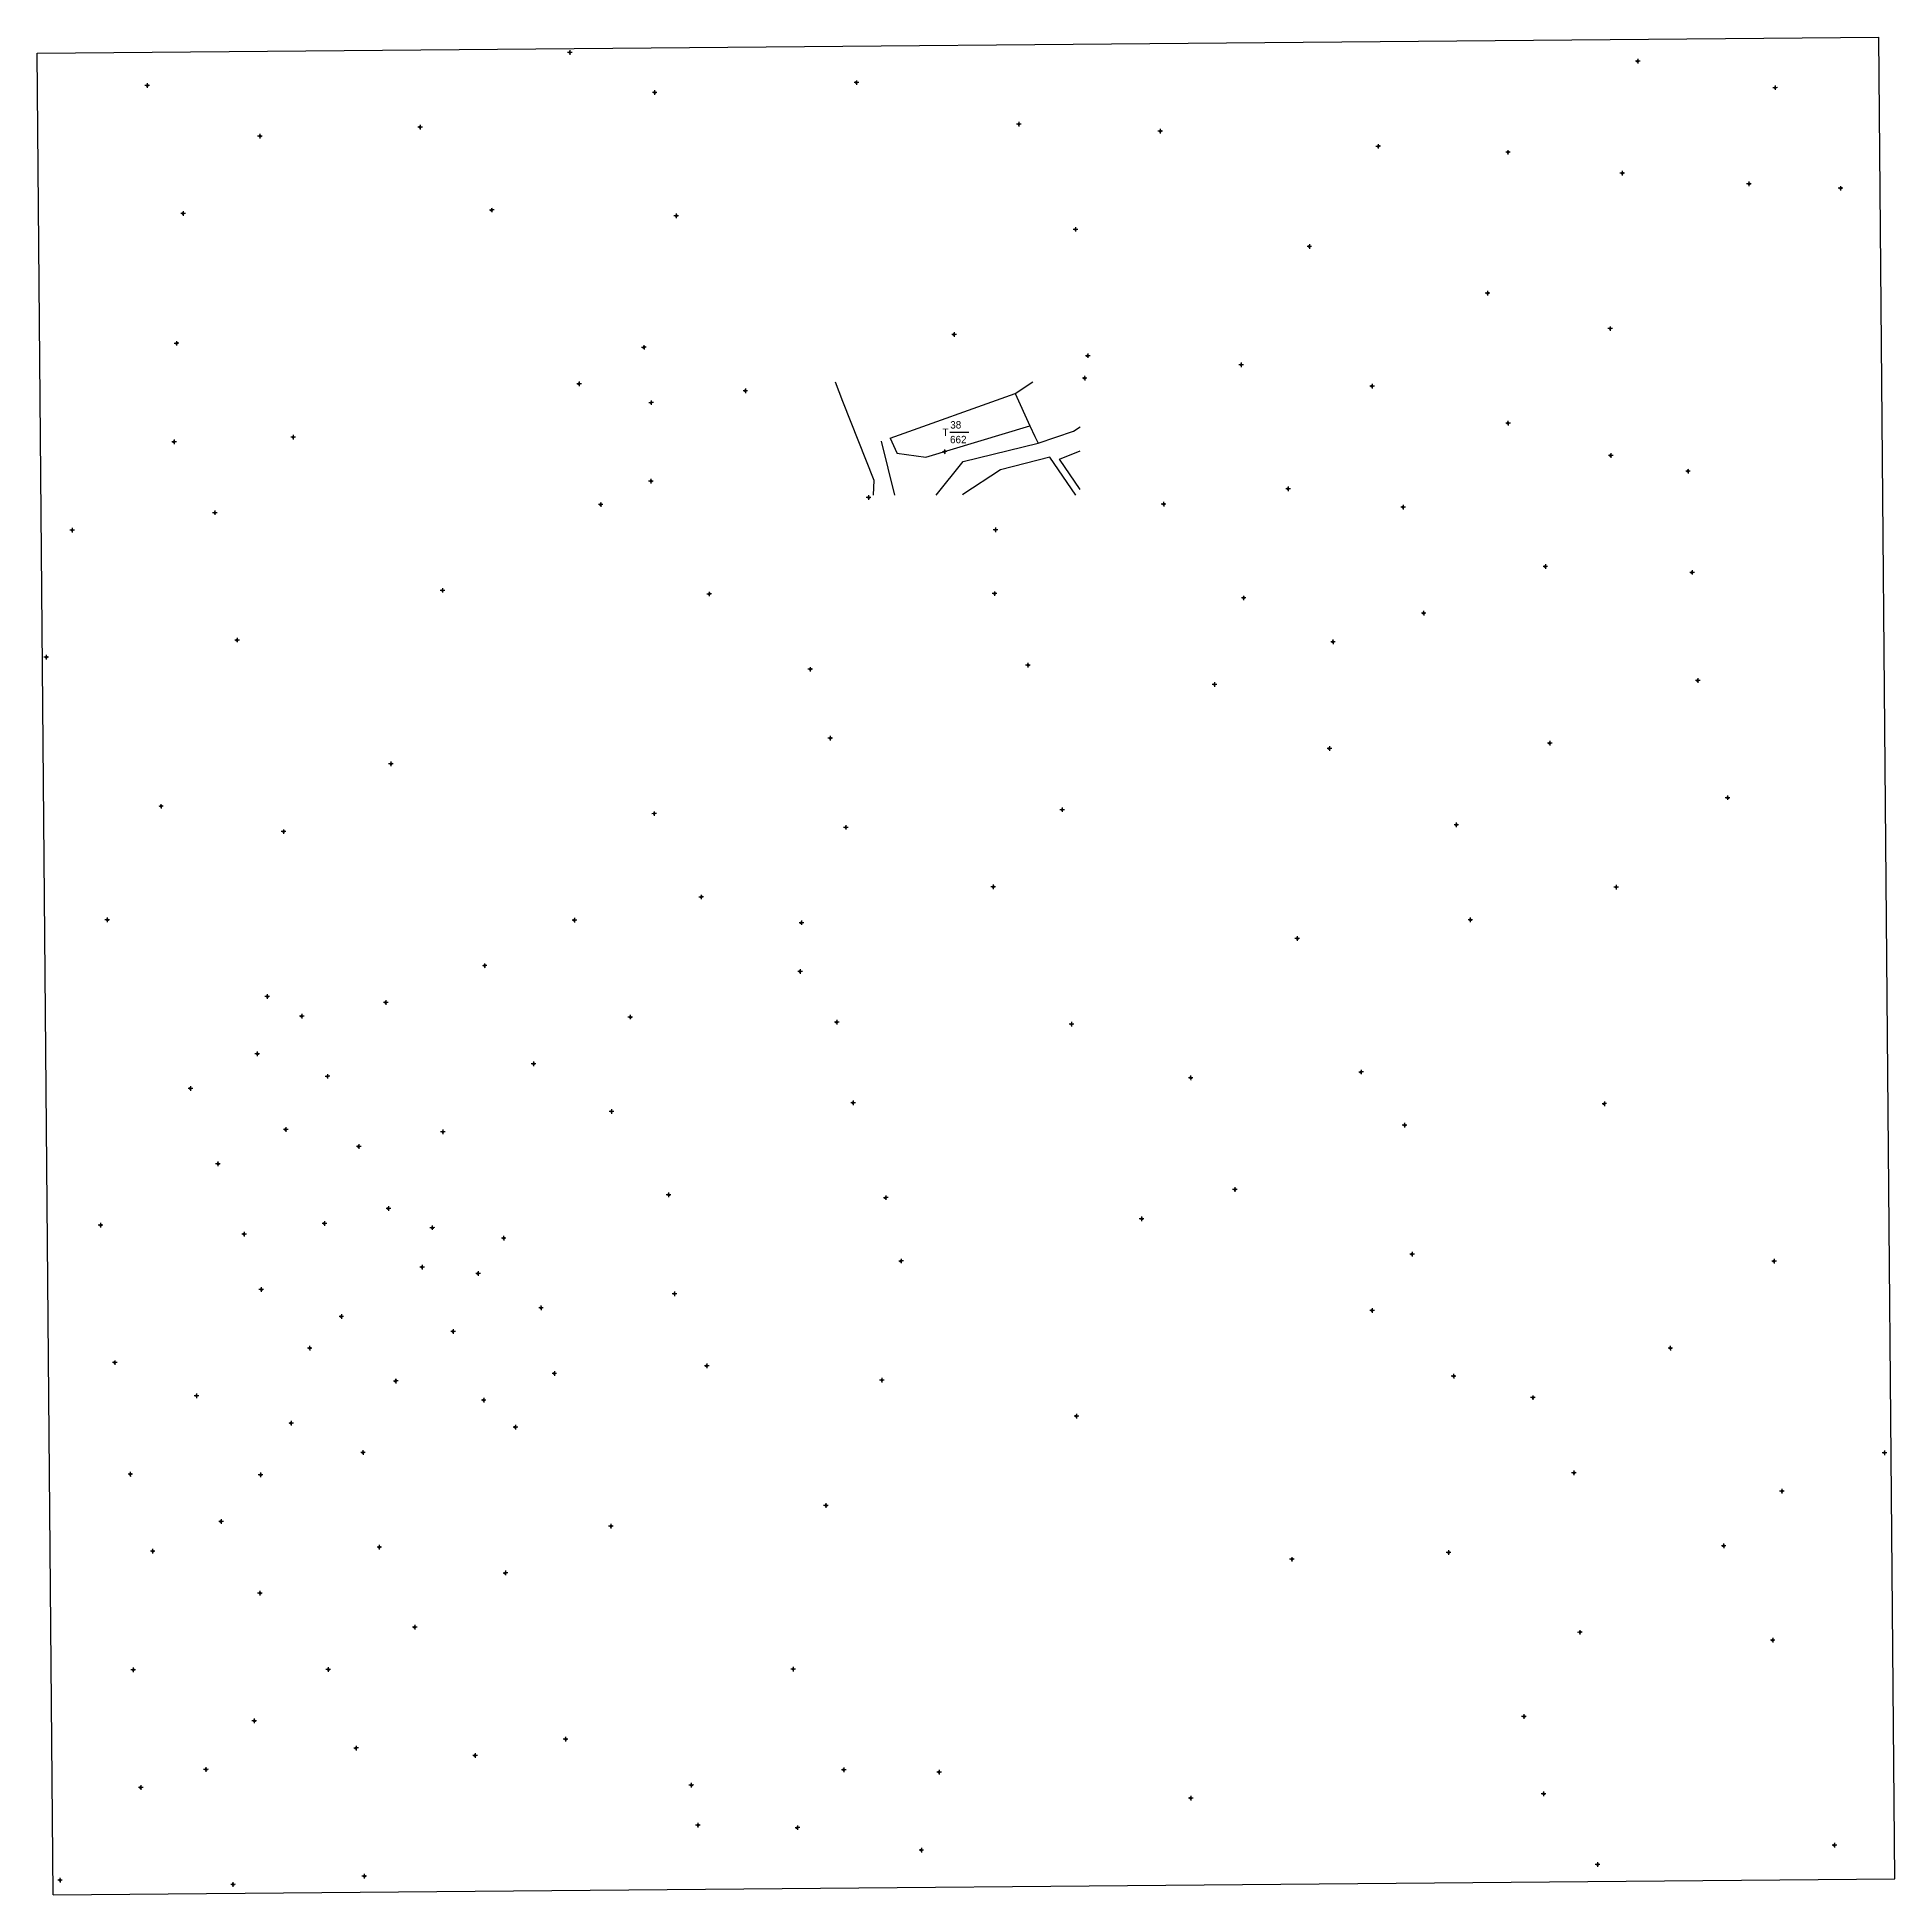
# Model space of a CAD drawing. Extents: x 551068 to 551573, y 1837995 to 1838500.
import ezdxf

# ---------------------------------------------------------------- set-up
doc = ezdxf.new("R2010")
doc.units = 0
for name, color, linetype in [('Level 10', 7, 'Continuous'), ('Level 11', 7, 'Continuous'), ('Level 13', 7, 'Continuous'), ('Level 34', 7, 'Continuous'), ('Level 63', 7, 'Continuous')]:
    doc.layers.add(name, color=color, linetype=linetype)

msp = doc.modelspace()

# ---------------------------------------------------------------- texts
at = {"layer": 'Level 13'}
for s, p in [('38', (551316.14, 1838393.37)), ('T', (551314.06, 1838391.36)), ('662', (551316.08, 1838389.38))]:
    msp.add_text(s, height=2, dxfattribs=at).set_placement(p)

# ---------------------------------------------------------------- linework, layer by layer
at = {"layer": 'Level 10'}
for p, q in [((551299.79, 1838390.79), (551333.75, 1838402.86)), ((551333.75, 1838402.86), (551337.77, 1838394.14)), ((551299.79, 1838390.79), (551301.64, 1838386.79))]:
    msp.add_line(p, q, dxfattribs=at)
for points in [[(551301.68, 1838386.7), (551309.54, 1838385.58), (551337.77, 1838394.14)], [(551350.18, 1838375.32), (551343.12, 1838385.57), (551329.74, 1838382.12), (551319.53, 1838375.44), (551319.44, 1838375.32)]]:
    msp.add_lwpolyline(points, dxfattribs=at)
at = {"layer": 'Level 11'}
for p, q in [((551212.57, 1838495.45), (551212.25, 1838495.44)), ((551212.57, 1838495.45), (551212.25, 1838495.44)), ((551212.57, 1838495.45), (551212.25, 1838495.44)), ((551212.88, 1838495.76), (551212.57, 1838495.45)), ((551212.88, 1838495.76), (551212.57, 1838495.45)), ((551212.88, 1838495.76), (551212.57, 1838495.45)), ((551212.57, 1838495.45), (551212.88, 1838495.14)), ((551212.57, 1838495.45), (551212.88, 1838495.14)), ((551212.57, 1838495.45), (551212.88, 1838495.14)), ((551212.87, 1838496.07), (551212.88, 1838495.76)), ((551212.87, 1838496.07), (551212.88, 1838495.76)), ((551212.87, 1838496.07), (551212.88, 1838495.76)), ((551213.19, 1838495.45), (551212.88, 1838495.76)), ((551213.19, 1838495.45), (551212.88, 1838495.76)), ((551213.19, 1838495.45), (551212.88, 1838495.76)), ((551212.88, 1838495.14), (551213.19, 1838495.45)), ((551212.88, 1838495.14), (551213.19, 1838495.45)), ((551212.88, 1838495.14), (551213.19, 1838495.45)), ((551212.88, 1838495.14), (551212.89, 1838494.83)), ((551212.88, 1838495.14), (551212.89, 1838494.83)), ((551212.88, 1838495.14), (551212.89, 1838494.83)), ((551213.51, 1838495.46), (551213.19, 1838495.45)), ((551213.51, 1838495.46), (551213.19, 1838495.45)), ((551213.51, 1838495.46), (551213.19, 1838495.45)), ((551502.43, 1838493.1), (551502.12, 1838493.1)), ((551502.43, 1838493.1), (551502.12, 1838493.1)), ((551502.43, 1838493.1), (551502.12, 1838493.1)), ((551502.74, 1838493.41), (551502.43, 1838493.1)), ((551502.74, 1838493.41), (551502.43, 1838493.1)), ((551502.74, 1838493.41), (551502.43, 1838493.1)), ((551502.43, 1838493.1), (551502.74, 1838492.79)), ((551502.43, 1838493.1), (551502.74, 1838492.79)), ((551502.43, 1838493.1), (551502.74, 1838492.79)), ((551502.73, 1838493.72), (551502.74, 1838493.41)), ((551502.73, 1838493.72), (551502.74, 1838493.41)), ((551502.73, 1838493.72), (551502.74, 1838493.41)), ((551503.05, 1838493.11), (551502.74, 1838493.41)), ((551503.05, 1838493.11), (551502.74, 1838493.41)), ((551503.05, 1838493.11), (551502.74, 1838493.41)), ((551502.74, 1838492.79), (551503.05, 1838493.11)), ((551502.74, 1838492.79), (551503.05, 1838493.11)), ((551502.74, 1838492.79), (551503.05, 1838493.11)), ((551502.74, 1838492.79), (551502.75, 1838492.48)), ((551502.74, 1838492.79), (551502.75, 1838492.48)), ((551502.74, 1838492.79), (551502.75, 1838492.48)), ((551503.36, 1838493.11), (551503.05, 1838493.11)), ((551503.36, 1838493.11), (551503.05, 1838493.11)), ((551503.36, 1838493.11), (551503.05, 1838493.11)), ((551097.87, 1838486.46), (551097.56, 1838486.45)), ((551097.87, 1838486.46), (551097.56, 1838486.45)), ((551097.87, 1838486.46), (551097.56, 1838486.45)), ((551098.17, 1838486.77), (551097.87, 1838486.46)), ((551098.17, 1838486.77), (551097.87, 1838486.46)), ((551098.17, 1838486.77), (551097.87, 1838486.46)), ((551097.87, 1838486.46), (551098.18, 1838486.15)), ((551097.87, 1838486.46), (551098.18, 1838486.15)), ((551097.87, 1838486.46), (551098.18, 1838486.15)), ((551098.17, 1838487.09), (551098.17, 1838486.77)), ((551098.17, 1838487.09), (551098.17, 1838486.77)), ((551098.17, 1838487.09), (551098.17, 1838486.77)), ((551098.49, 1838486.46), (551098.17, 1838486.77)), ((551098.49, 1838486.46), (551098.17, 1838486.77)), ((551098.49, 1838486.46), (551098.17, 1838486.77)), ((551098.18, 1838486.15), (551098.49, 1838486.46)), ((551098.18, 1838486.15), (551098.49, 1838486.46)), ((551098.18, 1838486.15), (551098.49, 1838486.46)), ((551098.18, 1838486.15), (551098.18, 1838485.83)), ((551098.18, 1838486.15), (551098.18, 1838485.83)), ((551098.18, 1838486.15), (551098.18, 1838485.83)), ((551098.8, 1838486.47), (551098.49, 1838486.46)), ((551098.8, 1838486.47), (551098.49, 1838486.46)), ((551098.8, 1838486.47), (551098.49, 1838486.46)), ((551235.9, 1838484.9), (551235.59, 1838484.59)), ((551235.9, 1838484.9), (551235.59, 1838484.59)), ((551235.9, 1838484.9), (551235.59, 1838484.59)), ((551235.89, 1838485.21), (551235.9, 1838484.9)), ((551235.89, 1838485.21), (551235.9, 1838484.9)), ((551235.89, 1838485.21), (551235.9, 1838484.9)), ((551236.21, 1838484.6), (551235.9, 1838484.9)), ((551236.21, 1838484.6), (551235.9, 1838484.9)), ((551236.21, 1838484.6), (551235.9, 1838484.9)), ((551290.37, 1838487.24), (551290.06, 1838487.24)), ((551290.37, 1838487.24), (551290.06, 1838487.24)), ((551290.37, 1838487.24), (551290.06, 1838487.24)), ((551290.68, 1838487.55), (551290.37, 1838487.24)), ((551290.68, 1838487.55), (551290.37, 1838487.24)), ((551290.68, 1838487.55), (551290.37, 1838487.24)), ((551290.37, 1838487.24), (551290.69, 1838486.93)), ((551290.37, 1838487.24), (551290.69, 1838486.93)), ((551290.37, 1838487.24), (551290.69, 1838486.93)), ((551290.68, 1838487.87), (551290.68, 1838487.55)), ((551290.68, 1838487.87), (551290.68, 1838487.55)), ((551290.68, 1838487.87), (551290.68, 1838487.55)), ((551290.99, 1838487.24), (551290.68, 1838487.55)), ((551290.99, 1838487.24), (551290.68, 1838487.55)), ((551290.99, 1838487.24), (551290.68, 1838487.55)), ((551290.69, 1838486.93), (551290.99, 1838487.24)), ((551290.69, 1838486.93), (551290.99, 1838487.24)), ((551290.69, 1838486.93), (551290.99, 1838487.24)), ((551290.69, 1838486.93), (551290.69, 1838486.61)), ((551290.69, 1838486.93), (551290.69, 1838486.61)), ((551290.69, 1838486.93), (551290.69, 1838486.61)), ((551291.3, 1838487.25), (551290.99, 1838487.24)), ((551291.3, 1838487.25), (551290.99, 1838487.24)), ((551291.3, 1838487.25), (551290.99, 1838487.24)), ((551539.72, 1838485.88), (551539.41, 1838485.88)), ((551539.72, 1838485.88), (551539.41, 1838485.88)), ((551539.72, 1838485.88), (551539.41, 1838485.88)), ((551540.03, 1838486.19), (551539.72, 1838485.88)), ((551540.03, 1838486.19), (551539.72, 1838485.88)), ((551540.03, 1838486.19), (551539.72, 1838485.88)), ((551539.72, 1838485.88), (551540.04, 1838485.57)), ((551539.72, 1838485.88), (551540.04, 1838485.57)), ((551539.72, 1838485.88), (551540.04, 1838485.57)), ((551540.03, 1838486.51), (551540.03, 1838486.19)), ((551540.03, 1838486.51), (551540.03, 1838486.19)), ((551540.03, 1838486.51), (551540.03, 1838486.19)), ((551540.34, 1838485.88), (551540.03, 1838486.19)), ((551540.34, 1838485.88), (551540.03, 1838486.19)), ((551540.34, 1838485.88), (551540.03, 1838486.19)), ((551540.04, 1838485.57), (551540.34, 1838485.88)), ((551540.04, 1838485.57), (551540.34, 1838485.88)), ((551540.04, 1838485.57), (551540.34, 1838485.88)), ((551540.04, 1838485.57), (551540.04, 1838485.25)), ((551540.04, 1838485.57), (551540.04, 1838485.25)), ((551540.04, 1838485.57), (551540.04, 1838485.25)), ((551540.65, 1838485.89), (551540.34, 1838485.88)), ((551540.65, 1838485.89), (551540.34, 1838485.88)), ((551540.65, 1838485.89), (551540.34, 1838485.88)), ((551235.59, 1838484.59), (551235.28, 1838484.59)), ((551235.59, 1838484.59), (551235.28, 1838484.59)), ((551235.59, 1838484.59), (551235.28, 1838484.59)), ((551235.59, 1838484.59), (551235.9, 1838484.28)), ((551235.59, 1838484.59), (551235.9, 1838484.28)), ((551235.59, 1838484.59), (551235.9, 1838484.28)), ((551235.9, 1838484.28), (551236.21, 1838484.6)), ((551235.9, 1838484.28), (551236.21, 1838484.6)), ((551235.9, 1838484.28), (551236.21, 1838484.6)), ((551235.9, 1838484.28), (551235.9, 1838483.97)), ((551235.9, 1838484.28), (551235.9, 1838483.97)), ((551235.9, 1838484.28), (551235.9, 1838483.97)), ((551236.52, 1838484.6), (551236.21, 1838484.6)), ((551236.52, 1838484.6), (551236.21, 1838484.6)), ((551236.52, 1838484.6), (551236.21, 1838484.6)), ((551171.94, 1838475.15), (551171.62, 1838475.14)), ((551171.94, 1838475.15), (551171.62, 1838475.14)), ((551171.94, 1838475.15), (551171.62, 1838475.14)), ((551172.24, 1838475.46), (551171.94, 1838475.15)), ((551172.24, 1838475.46), (551171.94, 1838475.15)), ((551172.24, 1838475.46), (551171.94, 1838475.15)), ((551171.94, 1838475.15), (551172.25, 1838474.84)), ((551171.94, 1838475.15), (551172.25, 1838474.84)), ((551171.94, 1838475.15), (551172.25, 1838474.84)), ((551172.24, 1838475.78), (551172.24, 1838475.46)), ((551172.24, 1838475.78), (551172.24, 1838475.46)), ((551172.24, 1838475.78), (551172.24, 1838475.46)), ((551172.56, 1838475.15), (551172.24, 1838475.46)), ((551172.56, 1838475.15), (551172.24, 1838475.46)), ((551172.56, 1838475.15), (551172.24, 1838475.46)), ((551172.25, 1838474.84), (551172.56, 1838475.15)), ((551172.25, 1838474.84), (551172.56, 1838475.15)), ((551172.25, 1838474.84), (551172.56, 1838475.15)), ((551172.25, 1838474.84), (551172.25, 1838474.52)), ((551172.25, 1838474.84), (551172.25, 1838474.52)), ((551172.25, 1838474.84), (551172.25, 1838474.52)), ((551172.88, 1838475.16), (551172.56, 1838475.15)), ((551172.88, 1838475.16), (551172.56, 1838475.15)), ((551172.88, 1838475.16), (551172.56, 1838475.15)), ((551334.44, 1838475.96), (551334.13, 1838475.95)), ((551334.44, 1838475.96), (551334.13, 1838475.95)), ((551334.44, 1838475.96), (551334.13, 1838475.95)), ((551334.75, 1838476.27), (551334.44, 1838475.96)), ((551334.75, 1838476.27), (551334.44, 1838475.96)), ((551334.75, 1838476.27), (551334.44, 1838475.96)), ((551334.44, 1838475.96), (551334.75, 1838475.65)), ((551334.44, 1838475.96), (551334.75, 1838475.65)), ((551334.44, 1838475.96), (551334.75, 1838475.65)), ((551334.74, 1838476.58), (551334.75, 1838476.27)), ((551334.74, 1838476.58), (551334.75, 1838476.27)), ((551334.74, 1838476.58), (551334.75, 1838476.27)), ((551335.06, 1838475.96), (551334.75, 1838476.27)), ((551335.06, 1838475.96), (551334.75, 1838476.27)), ((551335.06, 1838475.96), (551334.75, 1838476.27)), ((551334.75, 1838475.65), (551335.06, 1838475.96)), ((551334.75, 1838475.65), (551335.06, 1838475.96)), ((551334.75, 1838475.65), (551335.06, 1838475.96)), ((551334.75, 1838475.65), (551334.76, 1838475.34)), ((551334.75, 1838475.65), (551334.76, 1838475.34)), ((551334.75, 1838475.65), (551334.76, 1838475.34)), ((551335.37, 1838475.97), (551335.06, 1838475.96)), ((551335.37, 1838475.97), (551335.06, 1838475.96)), ((551335.37, 1838475.97), (551335.06, 1838475.96)), ((551373.12, 1838474.68), (551373.13, 1838474.36)), ((551373.12, 1838474.68), (551373.13, 1838474.36)), ((551373.12, 1838474.68), (551373.13, 1838474.36)), ((551128.47, 1838472.73), (551128.15, 1838472.72)), ((551128.47, 1838472.73), (551128.15, 1838472.72)), ((551128.47, 1838472.73), (551128.15, 1838472.72)), ((551128.78, 1838473.04), (551128.47, 1838472.73)), ((551128.78, 1838473.04), (551128.47, 1838472.73)), ((551128.78, 1838473.04), (551128.47, 1838472.73)), ((551128.47, 1838472.73), (551128.78, 1838472.42)), ((551128.47, 1838472.73), (551128.78, 1838472.42)), ((551128.47, 1838472.73), (551128.78, 1838472.42)), ((551128.77, 1838473.36), (551128.78, 1838473.04)), ((551128.77, 1838473.36), (551128.78, 1838473.04)), ((551128.77, 1838473.36), (551128.78, 1838473.04)), ((551129.09, 1838472.73), (551128.78, 1838473.04)), ((551129.09, 1838472.73), (551128.78, 1838473.04)), ((551129.09, 1838472.73), (551128.78, 1838473.04)), ((551128.78, 1838472.42), (551129.09, 1838472.73)), ((551128.78, 1838472.42), (551129.09, 1838472.73)), ((551128.78, 1838472.42), (551129.09, 1838472.73)), ((551128.78, 1838472.42), (551128.78, 1838472.1)), ((551128.78, 1838472.42), (551128.78, 1838472.1)), ((551128.78, 1838472.42), (551128.78, 1838472.1)), ((551129.41, 1838472.74), (551129.09, 1838472.73)), ((551129.41, 1838472.74), (551129.09, 1838472.73)), ((551129.41, 1838472.74), (551129.09, 1838472.73)), ((551372.82, 1838474.04), (551372.5, 1838474.04)), ((551372.82, 1838474.04), (551372.5, 1838474.04)), ((551372.82, 1838474.04), (551372.5, 1838474.04)), ((551373.13, 1838474.36), (551372.82, 1838474.04)), ((551373.13, 1838474.36), (551372.82, 1838474.04)), ((551373.13, 1838474.36), (551372.82, 1838474.04)), ((551372.82, 1838474.04), (551373.13, 1838473.74)), ((551372.82, 1838474.04), (551373.13, 1838473.74)), ((551372.82, 1838474.04), (551373.13, 1838473.74)), ((551373.44, 1838474.05), (551373.13, 1838474.36)), ((551373.44, 1838474.05), (551373.13, 1838474.36)), ((551373.44, 1838474.05), (551373.13, 1838474.36)), ((551373.13, 1838473.74), (551373.44, 1838474.05)), ((551373.13, 1838473.74), (551373.44, 1838474.05)), ((551373.13, 1838473.74), (551373.44, 1838474.05)), ((551373.13, 1838473.74), (551373.13, 1838473.42)), ((551373.13, 1838473.74), (551373.13, 1838473.42)), ((551373.13, 1838473.74), (551373.13, 1838473.42)), ((551373.76, 1838474.05), (551373.44, 1838474.05)), ((551373.76, 1838474.05), (551373.44, 1838474.05)), ((551373.76, 1838474.05), (551373.44, 1838474.05)), ((551431.99, 1838469.95), (551431.68, 1838469.95)), ((551431.99, 1838469.95), (551431.68, 1838469.95)), ((551431.99, 1838469.95), (551431.68, 1838469.95)), ((551432.3, 1838470.26), (551431.99, 1838469.95)), ((551432.3, 1838470.26), (551431.99, 1838469.95)), ((551432.3, 1838470.26), (551431.99, 1838469.95)), ((551431.99, 1838469.95), (551432.3, 1838469.64)), ((551431.99, 1838469.95), (551432.3, 1838469.64)), ((551431.99, 1838469.95), (551432.3, 1838469.64)), ((551432.29, 1838470.57), (551432.3, 1838470.26)), ((551432.29, 1838470.57), (551432.3, 1838470.26)), ((551432.29, 1838470.57), (551432.3, 1838470.26)), ((551432.61, 1838469.96), (551432.3, 1838470.26)), ((551432.61, 1838469.96), (551432.3, 1838470.26)), ((551432.61, 1838469.96), (551432.3, 1838470.26)), ((551432.3, 1838469.64), (551432.61, 1838469.96)), ((551432.3, 1838469.64), (551432.61, 1838469.96)), ((551432.3, 1838469.64), (551432.61, 1838469.96)), ((551432.3, 1838469.64), (551432.3, 1838469.33)), ((551432.3, 1838469.64), (551432.3, 1838469.33)), ((551432.3, 1838469.64), (551432.3, 1838469.33)), ((551432.92, 1838469.96), (551432.61, 1838469.96)), ((551432.92, 1838469.96), (551432.61, 1838469.96)), ((551432.92, 1838469.96), (551432.61, 1838469.96)), ((551467.19, 1838468.34), (551466.89, 1838468.34)), ((551467.19, 1838468.34), (551466.89, 1838468.34)), ((551467.19, 1838468.34), (551466.89, 1838468.34)), ((551467.5, 1838468.65), (551467.19, 1838468.34)), ((551467.5, 1838468.65), (551467.19, 1838468.34)), ((551467.5, 1838468.65), (551467.19, 1838468.34)), ((551467.19, 1838468.34), (551467.51, 1838468.03)), ((551467.19, 1838468.34), (551467.51, 1838468.03)), ((551467.19, 1838468.34), (551467.51, 1838468.03)), ((551467.5, 1838468.96), (551467.5, 1838468.65)), ((551467.5, 1838468.96), (551467.5, 1838468.65)), ((551467.5, 1838468.96), (551467.5, 1838468.65)), ((551467.81, 1838468.34), (551467.5, 1838468.65)), ((551467.81, 1838468.34), (551467.5, 1838468.65)), ((551467.81, 1838468.34), (551467.5, 1838468.65)), ((551467.51, 1838468.03), (551467.81, 1838468.34)), ((551467.51, 1838468.03), (551467.81, 1838468.34)), ((551467.51, 1838468.03), (551467.81, 1838468.34)), ((551467.51, 1838468.03), (551467.51, 1838467.72)), ((551467.51, 1838468.03), (551467.51, 1838467.72)), ((551467.51, 1838468.03), (551467.51, 1838467.72)), ((551468.12, 1838468.35), (551467.81, 1838468.34)), ((551468.12, 1838468.35), (551467.81, 1838468.34)), ((551468.12, 1838468.35), (551467.81, 1838468.34)), ((551498.2, 1838462.64), (551497.89, 1838462.64)), ((551498.2, 1838462.64), (551497.89, 1838462.64)), ((551498.2, 1838462.64), (551497.89, 1838462.64)), ((551498.5, 1838462.95), (551498.2, 1838462.64)), ((551498.5, 1838462.95), (551498.2, 1838462.64)), ((551498.5, 1838462.95), (551498.2, 1838462.64)), ((551498.2, 1838462.64), (551498.51, 1838462.33)), ((551498.2, 1838462.64), (551498.51, 1838462.33)), ((551498.2, 1838462.64), (551498.51, 1838462.33)), ((551498.5, 1838463.27), (551498.5, 1838462.95)), ((551498.5, 1838463.27), (551498.5, 1838462.95)), ((551498.5, 1838463.27), (551498.5, 1838462.95)), ((551498.82, 1838462.65), (551498.5, 1838462.95)), ((551498.82, 1838462.65), (551498.5, 1838462.95)), ((551498.82, 1838462.65), (551498.5, 1838462.95)), ((551498.51, 1838462.33), (551498.82, 1838462.65)), ((551498.51, 1838462.33), (551498.82, 1838462.65)), ((551498.51, 1838462.33), (551498.82, 1838462.65)), ((551498.51, 1838462.33), (551498.51, 1838462.01)), ((551498.51, 1838462.33), (551498.51, 1838462.01)), ((551498.51, 1838462.33), (551498.51, 1838462.01)), ((551499.13, 1838462.65), (551498.82, 1838462.65)), ((551499.13, 1838462.65), (551498.82, 1838462.65)), ((551499.13, 1838462.65), (551498.82, 1838462.65)), ((551532.58, 1838459.77), (551532.26, 1838459.77)), ((551532.58, 1838459.77), (551532.26, 1838459.77)), ((551532.58, 1838459.77), (551532.26, 1838459.77)), ((551532.89, 1838460.09), (551532.58, 1838459.77)), ((551532.89, 1838460.09), (551532.58, 1838459.77)), ((551532.89, 1838460.09), (551532.58, 1838459.77)), ((551532.58, 1838459.77), (551532.9, 1838459.47)), ((551532.58, 1838459.77), (551532.9, 1838459.47)), ((551532.58, 1838459.77), (551532.9, 1838459.47)), ((551532.89, 1838460.4), (551532.89, 1838460.09)), ((551532.89, 1838460.4), (551532.89, 1838460.09)), ((551532.89, 1838460.4), (551532.89, 1838460.09)), ((551533.2, 1838459.78), (551532.89, 1838460.09)), ((551533.2, 1838459.78), (551532.89, 1838460.09)), ((551533.2, 1838459.78), (551532.89, 1838460.09)), ((551532.9, 1838459.47), (551533.2, 1838459.78)), ((551532.9, 1838459.47), (551533.2, 1838459.78)), ((551532.9, 1838459.47), (551533.2, 1838459.78)), ((551532.9, 1838459.47), (551532.9, 1838459.16)), ((551532.9, 1838459.47), (551532.9, 1838459.16)), ((551532.9, 1838459.47), (551532.9, 1838459.16)), ((551533.52, 1838459.78), (551533.2, 1838459.78)), ((551533.52, 1838459.78), (551533.2, 1838459.78)), ((551533.52, 1838459.78), (551533.2, 1838459.78)), ((551557.49, 1838458.56), (551557.17, 1838458.56)), ((551557.49, 1838458.56), (551557.17, 1838458.56)), ((551557.49, 1838458.56), (551557.17, 1838458.56)), ((551557.8, 1838458.87), (551557.49, 1838458.56)), ((551557.8, 1838458.87), (551557.49, 1838458.56)), ((551557.8, 1838458.87), (551557.49, 1838458.56)), ((551557.49, 1838458.56), (551557.8, 1838458.25)), ((551557.49, 1838458.56), (551557.8, 1838458.25)), ((551557.49, 1838458.56), (551557.8, 1838458.25)), ((551557.79, 1838459.19), (551557.8, 1838458.87)), ((551557.79, 1838459.19), (551557.8, 1838458.87)), ((551557.79, 1838459.19), (551557.8, 1838458.87)), ((551558.11, 1838458.57), (551557.8, 1838458.87)), ((551558.11, 1838458.57), (551557.8, 1838458.87)), ((551558.11, 1838458.57), (551557.8, 1838458.87)), ((551557.8, 1838458.25), (551558.11, 1838458.57)), ((551557.8, 1838458.25), (551558.11, 1838458.57)), ((551557.8, 1838458.25), (551558.11, 1838458.57)), ((551557.8, 1838458.25), (551557.8, 1838457.93)), ((551557.8, 1838458.25), (551557.8, 1838457.93)), ((551557.8, 1838458.25), (551557.8, 1838457.93)), ((551558.43, 1838458.57), (551558.11, 1838458.57)), ((551558.43, 1838458.57), (551558.11, 1838458.57)), ((551558.43, 1838458.57), (551558.11, 1838458.57)), ((551107.61, 1838451.69), (551107.3, 1838451.69)), ((551107.61, 1838451.69), (551107.3, 1838451.69)), ((551107.61, 1838451.69), (551107.3, 1838451.69)), ((551107.91, 1838452), (551107.61, 1838451.69)), ((551107.91, 1838452), (551107.61, 1838451.69)), ((551107.91, 1838452), (551107.61, 1838451.69)), ((551107.61, 1838451.69), (551107.92, 1838451.38)), ((551107.61, 1838451.69), (551107.92, 1838451.38)), ((551107.61, 1838451.69), (551107.92, 1838451.38)), ((551107.91, 1838452.32), (551107.91, 1838452)), ((551107.91, 1838452.32), (551107.91, 1838452)), ((551107.91, 1838452.32), (551107.91, 1838452)), ((551108.23, 1838451.7), (551107.91, 1838452)), ((551108.23, 1838451.7), (551107.91, 1838452)), ((551108.23, 1838451.7), (551107.91, 1838452)), ((551107.92, 1838451.38), (551108.23, 1838451.7)), ((551107.92, 1838451.38), (551108.23, 1838451.7)), ((551107.92, 1838451.38), (551108.23, 1838451.7)), ((551107.92, 1838451.38), (551107.92, 1838451.06)), ((551107.92, 1838451.38), (551107.92, 1838451.06)), ((551107.92, 1838451.38), (551107.92, 1838451.06)), ((551108.54, 1838451.7), (551108.23, 1838451.7)), ((551108.54, 1838451.7), (551108.23, 1838451.7)), ((551108.54, 1838451.7), (551108.23, 1838451.7)), ((551191.37, 1838452.67), (551191.05, 1838452.67)), ((551191.37, 1838452.67), (551191.05, 1838452.67)), ((551191.37, 1838452.67), (551191.05, 1838452.67)), ((551191.68, 1838452.98), (551191.37, 1838452.67)), ((551191.68, 1838452.98), (551191.37, 1838452.67)), ((551191.68, 1838452.98), (551191.37, 1838452.67)), ((551191.37, 1838452.67), (551191.68, 1838452.37)), ((551191.37, 1838452.67), (551191.68, 1838452.37)), ((551191.37, 1838452.67), (551191.68, 1838452.37)), ((551191.67, 1838453.29), (551191.68, 1838452.98)), ((551191.67, 1838453.29), (551191.68, 1838452.98)), ((551191.67, 1838453.29), (551191.68, 1838452.98)), ((551191.99, 1838452.68), (551191.68, 1838452.98)), ((551191.99, 1838452.68), (551191.68, 1838452.98)), ((551191.99, 1838452.68), (551191.68, 1838452.98)), ((551191.68, 1838452.37), (551191.99, 1838452.68)), ((551191.68, 1838452.37), (551191.99, 1838452.68)), ((551191.68, 1838452.37), (551191.99, 1838452.68)), ((551191.68, 1838452.37), (551191.68, 1838452.06)), ((551191.68, 1838452.37), (551191.68, 1838452.06)), ((551191.68, 1838452.37), (551191.68, 1838452.06)), ((551192.31, 1838452.68), (551191.99, 1838452.68)), ((551192.31, 1838452.68), (551191.99, 1838452.68)), ((551192.31, 1838452.68), (551191.99, 1838452.68)), ((551241.47, 1838451.06), (551241.15, 1838451.06)), ((551241.47, 1838451.06), (551241.15, 1838451.06)), ((551241.47, 1838451.06), (551241.15, 1838451.06)), ((551241.78, 1838451.37), (551241.47, 1838451.06)), ((551241.78, 1838451.37), (551241.47, 1838451.06)), ((551241.78, 1838451.37), (551241.47, 1838451.06)), ((551241.47, 1838451.06), (551241.78, 1838450.75)), ((551241.47, 1838451.06), (551241.78, 1838450.75)), ((551241.47, 1838451.06), (551241.78, 1838450.75)), ((551241.78, 1838451.69), (551241.78, 1838451.37)), ((551241.78, 1838451.69), (551241.78, 1838451.37)), ((551241.78, 1838451.69), (551241.78, 1838451.37)), ((551242.09, 1838451.07), (551241.78, 1838451.37)), ((551242.09, 1838451.07), (551241.78, 1838451.37)), ((551242.09, 1838451.07), (551241.78, 1838451.37)), ((551241.78, 1838450.75), (551242.09, 1838451.07)), ((551241.78, 1838450.75), (551242.09, 1838451.07)), ((551241.78, 1838450.75), (551242.09, 1838451.07)), ((551241.78, 1838450.75), (551241.79, 1838450.43)), ((551241.78, 1838450.75), (551241.79, 1838450.43)), ((551241.78, 1838450.75), (551241.79, 1838450.43)), ((551242.41, 1838451.07), (551242.09, 1838451.07)), ((551242.41, 1838451.07), (551242.09, 1838451.07)), ((551242.41, 1838451.07), (551242.09, 1838451.07)), ((551349.82, 1838447.42), (551349.5, 1838447.42)), ((551349.82, 1838447.42), (551349.5, 1838447.42)), ((551349.82, 1838447.42), (551349.5, 1838447.42)), ((551350.12, 1838447.73), (551349.82, 1838447.42)), ((551350.12, 1838447.73), (551349.82, 1838447.42)), ((551350.12, 1838447.73), (551349.82, 1838447.42)), ((551349.82, 1838447.42), (551350.13, 1838447.11)), ((551349.82, 1838447.42), (551350.13, 1838447.11)), ((551349.82, 1838447.42), (551350.13, 1838447.11)), ((551350.12, 1838448.04), (551350.12, 1838447.73)), ((551350.12, 1838448.04), (551350.12, 1838447.73)), ((551350.12, 1838448.04), (551350.12, 1838447.73)), ((551350.44, 1838447.42), (551350.12, 1838447.73)), ((551350.44, 1838447.42), (551350.12, 1838447.73)), ((551350.44, 1838447.42), (551350.12, 1838447.73)), ((551350.13, 1838447.11), (551350.44, 1838447.42)), ((551350.13, 1838447.11), (551350.44, 1838447.42)), ((551350.13, 1838447.11), (551350.44, 1838447.42)), ((551350.13, 1838447.11), (551350.13, 1838446.8)), ((551350.13, 1838447.11), (551350.13, 1838446.8)), ((551350.13, 1838447.11), (551350.13, 1838446.8)), ((551350.76, 1838447.43), (551350.44, 1838447.42)), ((551350.76, 1838447.43), (551350.44, 1838447.42)), ((551350.76, 1838447.43), (551350.44, 1838447.42)), ((551413.29, 1838442.73), (551412.98, 1838442.73)), ((551413.29, 1838442.73), (551412.98, 1838442.73)), ((551413.29, 1838442.73), (551412.98, 1838442.73)), ((551413.6, 1838443.05), (551413.29, 1838442.73)), ((551413.6, 1838443.05), (551413.29, 1838442.73)), ((551413.6, 1838443.05), (551413.29, 1838442.73)), ((551413.29, 1838442.73), (551413.6, 1838442.43)), ((551413.29, 1838442.73), (551413.6, 1838442.43)), ((551413.29, 1838442.73), (551413.6, 1838442.43)), ((551413.6, 1838443.36), (551413.6, 1838443.05)), ((551413.6, 1838443.36), (551413.6, 1838443.05)), ((551413.6, 1838443.36), (551413.6, 1838443.05)), ((551413.91, 1838442.74), (551413.6, 1838443.05)), ((551413.91, 1838442.74), (551413.6, 1838443.05)), ((551413.91, 1838442.74), (551413.6, 1838443.05)), ((551413.6, 1838442.43), (551413.91, 1838442.74)), ((551413.6, 1838442.43), (551413.91, 1838442.74)), ((551413.6, 1838442.43), (551413.91, 1838442.74)), ((551413.6, 1838442.43), (551413.61, 1838442.12)), ((551413.6, 1838442.43), (551413.61, 1838442.12)), ((551413.6, 1838442.43), (551413.61, 1838442.12)), ((551414.22, 1838442.74), (551413.91, 1838442.74)), ((551414.22, 1838442.74), (551413.91, 1838442.74)), ((551414.22, 1838442.74), (551413.91, 1838442.74)), ((551461.67, 1838430.08), (551461.36, 1838430.08)), ((551461.67, 1838430.08), (551461.36, 1838430.08)), ((551461.67, 1838430.08), (551461.36, 1838430.08)), ((551461.98, 1838430.39), (551461.67, 1838430.08)), ((551461.98, 1838430.39), (551461.67, 1838430.08)), ((551461.98, 1838430.39), (551461.67, 1838430.08)), ((551461.67, 1838430.08), (551461.98, 1838429.77)), ((551461.67, 1838430.08), (551461.98, 1838429.77)), ((551461.67, 1838430.08), (551461.98, 1838429.77)), ((551461.98, 1838430.7), (551461.98, 1838430.39)), ((551461.98, 1838430.7), (551461.98, 1838430.39)), ((551461.98, 1838430.7), (551461.98, 1838430.39)), ((551462.29, 1838430.09), (551461.98, 1838430.39)), ((551462.29, 1838430.09), (551461.98, 1838430.39)), ((551462.29, 1838430.09), (551461.98, 1838430.39)), ((551461.98, 1838429.77), (551462.29, 1838430.09)), ((551461.98, 1838429.77), (551462.29, 1838430.09)), ((551461.98, 1838429.77), (551462.29, 1838430.09)), ((551461.98, 1838429.77), (551461.99, 1838429.46)), ((551461.98, 1838429.77), (551461.99, 1838429.46)), ((551461.98, 1838429.77), (551461.99, 1838429.46)), ((551462.6, 1838430.09), (551462.29, 1838430.09)), ((551462.6, 1838430.09), (551462.29, 1838430.09)), ((551462.6, 1838430.09), (551462.29, 1838430.09)), ((551317.19, 1838419.22), (551316.88, 1838418.91)), ((551317.19, 1838419.22), (551316.88, 1838418.91)), ((551317.19, 1838419.22), (551316.88, 1838418.91)), ((551317.19, 1838419.54), (551317.19, 1838419.22)), ((551317.19, 1838419.54), (551317.19, 1838419.22)), ((551317.19, 1838419.54), (551317.19, 1838419.22)), ((551317.5, 1838418.91), (551317.19, 1838419.22)), ((551317.5, 1838418.91), (551317.19, 1838419.22)), ((551317.5, 1838418.91), (551317.19, 1838419.22)), ((551494.93, 1838420.47), (551494.62, 1838420.47)), ((551494.93, 1838420.47), (551494.62, 1838420.47)), ((551494.93, 1838420.47), (551494.62, 1838420.47)), ((551495.23, 1838420.79), (551494.93, 1838420.47)), ((551495.23, 1838420.79), (551494.93, 1838420.47)), ((551495.23, 1838420.79), (551494.93, 1838420.47)), ((551494.93, 1838420.47), (551495.24, 1838420.17)), ((551494.93, 1838420.47), (551495.24, 1838420.17)), ((551494.93, 1838420.47), (551495.24, 1838420.17)), ((551495.23, 1838421.1), (551495.23, 1838420.79)), ((551495.23, 1838421.1), (551495.23, 1838420.79)), ((551495.23, 1838421.1), (551495.23, 1838420.79)), ((551495.55, 1838420.48), (551495.23, 1838420.79)), ((551495.55, 1838420.48), (551495.23, 1838420.79)), ((551495.55, 1838420.48), (551495.23, 1838420.79)), ((551495.24, 1838420.17), (551495.55, 1838420.48)), ((551495.24, 1838420.17), (551495.55, 1838420.48)), ((551495.24, 1838420.17), (551495.55, 1838420.48)), ((551495.24, 1838420.17), (551495.24, 1838419.86)), ((551495.24, 1838420.17), (551495.24, 1838419.86)), ((551495.24, 1838420.17), (551495.24, 1838419.86)), ((551495.86, 1838420.48), (551495.55, 1838420.48)), ((551495.86, 1838420.48), (551495.55, 1838420.48)), ((551495.86, 1838420.48), (551495.55, 1838420.48)), ((551105.85, 1838416.48), (551105.53, 1838416.48)), ((551105.85, 1838416.48), (551105.53, 1838416.48)), ((551105.85, 1838416.48), (551105.53, 1838416.48)), ((551106.15, 1838416.8), (551105.85, 1838416.48)), ((551106.15, 1838416.8), (551105.85, 1838416.48)), ((551106.15, 1838416.8), (551105.85, 1838416.48)), ((551105.85, 1838416.48), (551106.16, 1838416.18)), ((551105.85, 1838416.48), (551106.16, 1838416.18)), ((551105.85, 1838416.48), (551106.16, 1838416.18)), ((551106.15, 1838417.12), (551106.15, 1838416.8)), ((551106.15, 1838417.12), (551106.15, 1838416.8)), ((551106.15, 1838417.12), (551106.15, 1838416.8)), ((551106.47, 1838416.49), (551106.15, 1838416.8)), ((551106.47, 1838416.49), (551106.15, 1838416.8)), ((551106.47, 1838416.49), (551106.15, 1838416.8)), ((551106.16, 1838416.18), (551106.47, 1838416.49)), ((551106.16, 1838416.18), (551106.47, 1838416.49)), ((551106.16, 1838416.18), (551106.47, 1838416.49)), ((551106.16, 1838416.18), (551106.16, 1838415.86)), ((551106.16, 1838416.18), (551106.16, 1838415.86)), ((551106.16, 1838416.18), (551106.16, 1838415.86)), ((551106.79, 1838416.49), (551106.47, 1838416.49)), ((551106.79, 1838416.49), (551106.47, 1838416.49)), ((551106.79, 1838416.49), (551106.47, 1838416.49)), ((551232.7, 1838415.4), (551232.38, 1838415.4)), ((551232.7, 1838415.4), (551232.38, 1838415.4)), ((551232.7, 1838415.4), (551232.38, 1838415.4)), ((551233.01, 1838415.72), (551232.7, 1838415.4)), ((551233.01, 1838415.72), (551232.7, 1838415.4)), ((551233.01, 1838415.72), (551232.7, 1838415.4)), ((551232.7, 1838415.4), (551233.02, 1838415.1)), ((551232.7, 1838415.4), (551233.02, 1838415.1)), ((551232.7, 1838415.4), (551233.02, 1838415.1)), ((551233.01, 1838416.03), (551233.01, 1838415.72)), ((551233.01, 1838416.03), (551233.01, 1838415.72)), ((551233.01, 1838416.03), (551233.01, 1838415.72)), ((551233.32, 1838415.41), (551233.01, 1838415.72)), ((551233.32, 1838415.41), (551233.01, 1838415.72)), ((551233.32, 1838415.41), (551233.01, 1838415.72)), ((551233.02, 1838415.1), (551233.32, 1838415.41)), ((551233.02, 1838415.1), (551233.32, 1838415.41)), ((551233.02, 1838415.1), (551233.32, 1838415.41)), ((551233.02, 1838415.1), (551233.02, 1838414.79)), ((551233.02, 1838415.1), (551233.02, 1838414.79)), ((551233.02, 1838415.1), (551233.02, 1838414.79)), ((551233.64, 1838415.41), (551233.32, 1838415.41)), ((551233.64, 1838415.41), (551233.32, 1838415.41)), ((551233.64, 1838415.41), (551233.32, 1838415.41)), ((551316.88, 1838418.91), (551316.57, 1838418.9)), ((551316.88, 1838418.91), (551316.57, 1838418.9)), ((551316.88, 1838418.91), (551316.57, 1838418.9)), ((551316.88, 1838418.91), (551317.2, 1838418.6)), ((551316.88, 1838418.91), (551317.2, 1838418.6)), ((551316.88, 1838418.91), (551317.2, 1838418.6)), ((551317.2, 1838418.6), (551317.5, 1838418.91)), ((551317.2, 1838418.6), (551317.5, 1838418.91)), ((551317.2, 1838418.6), (551317.5, 1838418.91)), ((551317.2, 1838418.6), (551317.2, 1838418.28)), ((551317.2, 1838418.6), (551317.2, 1838418.28)), ((551317.2, 1838418.6), (551317.2, 1838418.28)), ((551317.81, 1838418.92), (551317.5, 1838418.91)), ((551317.81, 1838418.92), (551317.5, 1838418.91)), ((551317.81, 1838418.92), (551317.5, 1838418.91)), ((551353.15, 1838413.14), (551352.84, 1838413.13)), ((551353.15, 1838413.14), (551352.84, 1838413.13)), ((551353.15, 1838413.14), (551352.84, 1838413.13)), ((551353.46, 1838413.45), (551353.15, 1838413.14)), ((551353.46, 1838413.45), (551353.15, 1838413.14)), ((551353.46, 1838413.45), (551353.15, 1838413.14)), ((551353.15, 1838413.14), (551353.47, 1838412.83)), ((551353.15, 1838413.14), (551353.47, 1838412.83)), ((551353.15, 1838413.14), (551353.47, 1838412.83)), ((551353.46, 1838413.76), (551353.46, 1838413.45)), ((551353.46, 1838413.76), (551353.46, 1838413.45)), ((551353.46, 1838413.76), (551353.46, 1838413.45)), ((551353.77, 1838413.14), (551353.46, 1838413.45)), ((551353.77, 1838413.14), (551353.46, 1838413.45)), ((551353.77, 1838413.14), (551353.46, 1838413.45)), ((551353.47, 1838412.83), (551353.77, 1838413.14)), ((551353.47, 1838412.83), (551353.77, 1838413.14)), ((551353.47, 1838412.83), (551353.77, 1838413.14)), ((551353.47, 1838412.83), (551353.47, 1838412.52)), ((551353.47, 1838412.83), (551353.47, 1838412.52)), ((551353.47, 1838412.83), (551353.47, 1838412.52)), ((551354.09, 1838413.14), (551353.77, 1838413.14)), ((551354.09, 1838413.14), (551353.77, 1838413.14)), ((551354.09, 1838413.14), (551353.77, 1838413.14)), ((551394.78, 1838410.68), (551394.47, 1838410.68)), ((551394.78, 1838410.68), (551394.47, 1838410.68)), ((551394.78, 1838410.68), (551394.47, 1838410.68)), ((551395.08, 1838410.99), (551394.78, 1838410.68)), ((551395.08, 1838410.99), (551394.78, 1838410.68)), ((551395.08, 1838410.99), (551394.78, 1838410.68)), ((551394.78, 1838410.68), (551395.09, 1838410.37)), ((551394.78, 1838410.68), (551395.09, 1838410.37)), ((551394.78, 1838410.68), (551395.09, 1838410.37)), ((551395.08, 1838411.3), (551395.08, 1838410.99)), ((551395.08, 1838411.3), (551395.08, 1838410.99)), ((551395.08, 1838411.3), (551395.08, 1838410.99)), ((551395.4, 1838410.69), (551395.08, 1838410.99)), ((551395.4, 1838410.69), (551395.08, 1838410.99)), ((551395.4, 1838410.69), (551395.08, 1838410.99)), ((551395.09, 1838410.37), (551395.4, 1838410.69)), ((551395.09, 1838410.37), (551395.4, 1838410.69)), ((551395.09, 1838410.37), (551395.4, 1838410.69)), ((551395.09, 1838410.37), (551395.09, 1838410.06)), ((551395.09, 1838410.37), (551395.09, 1838410.06)), ((551395.09, 1838410.37), (551395.09, 1838410.06)), ((551395.71, 1838410.69), (551395.4, 1838410.69)), ((551395.71, 1838410.69), (551395.4, 1838410.69)), ((551395.71, 1838410.69), (551395.4, 1838410.69)), ((551215.08, 1838405.51), (551214.76, 1838405.51)), ((551215.08, 1838405.51), (551214.76, 1838405.51)), ((551215.08, 1838405.51), (551214.76, 1838405.51)), ((551215.38, 1838405.82), (551215.08, 1838405.51)), ((551215.38, 1838405.82), (551215.08, 1838405.51)), ((551215.38, 1838405.82), (551215.08, 1838405.51)), ((551215.08, 1838405.51), (551215.39, 1838405.2)), ((551215.08, 1838405.51), (551215.39, 1838405.2)), ((551215.08, 1838405.51), (551215.39, 1838405.2)), ((551215.38, 1838406.13), (551215.38, 1838405.82)), ((551215.38, 1838406.13), (551215.38, 1838405.82)), ((551215.38, 1838406.13), (551215.38, 1838405.82)), ((551215.69, 1838405.52), (551215.38, 1838405.82)), ((551215.69, 1838405.52), (551215.38, 1838405.82)), ((551215.69, 1838405.52), (551215.38, 1838405.82)), ((551215.39, 1838405.2), (551215.69, 1838405.52)), ((551215.39, 1838405.2), (551215.69, 1838405.52)), ((551215.39, 1838405.2), (551215.69, 1838405.52)), ((551215.39, 1838405.2), (551215.39, 1838404.89)), ((551215.39, 1838405.2), (551215.39, 1838404.89)), ((551215.39, 1838405.2), (551215.39, 1838404.89)), ((551216.01, 1838405.52), (551215.69, 1838405.52)), ((551216.01, 1838405.52), (551215.69, 1838405.52)), ((551216.01, 1838405.52), (551215.69, 1838405.52)), ((551260.52, 1838404.19), (551260.52, 1838403.88)), ((551260.52, 1838404.19), (551260.52, 1838403.88)), ((551260.52, 1838404.19), (551260.52, 1838403.88)), ((551352.31, 1838407.04), (551351.99, 1838407.04)), ((551352.31, 1838407.04), (551351.99, 1838407.04)), ((551352.31, 1838407.04), (551351.99, 1838407.04)), ((551352.62, 1838407.35), (551352.31, 1838407.04)), ((551352.62, 1838407.35), (551352.31, 1838407.04)), ((551352.62, 1838407.35), (551352.31, 1838407.04)), ((551352.31, 1838407.04), (551352.62, 1838406.73)), ((551352.31, 1838407.04), (551352.62, 1838406.73)), ((551352.31, 1838407.04), (551352.62, 1838406.73)), ((551352.61, 1838407.67), (551352.62, 1838407.35)), ((551352.61, 1838407.67), (551352.62, 1838407.35)), ((551352.61, 1838407.67), (551352.62, 1838407.35)), ((551352.93, 1838407.05), (551352.62, 1838407.35)), ((551352.93, 1838407.05), (551352.62, 1838407.35)), ((551352.93, 1838407.05), (551352.62, 1838407.35)), ((551352.62, 1838406.73), (551352.93, 1838407.05)), ((551352.62, 1838406.73), (551352.93, 1838407.05)), ((551352.62, 1838406.73), (551352.93, 1838407.05)), ((551352.62, 1838406.73), (551352.62, 1838406.41)), ((551352.62, 1838406.73), (551352.62, 1838406.41)), ((551352.62, 1838406.73), (551352.62, 1838406.41)), ((551353.25, 1838407.05), (551352.93, 1838407.05)), ((551353.25, 1838407.05), (551352.93, 1838407.05)), ((551353.25, 1838407.05), (551352.93, 1838407.05)), ((551430.31, 1838404.86), (551429.99, 1838404.86)), ((551430.31, 1838404.86), (551429.99, 1838404.86)), ((551430.31, 1838404.86), (551429.99, 1838404.86)), ((551430.62, 1838405.17), (551430.31, 1838404.86)), ((551430.62, 1838405.17), (551430.31, 1838404.86)), ((551430.62, 1838405.17), (551430.31, 1838404.86)), ((551430.31, 1838404.86), (551430.62, 1838404.55)), ((551430.31, 1838404.86), (551430.62, 1838404.55)), ((551430.31, 1838404.86), (551430.62, 1838404.55)), ((551430.61, 1838405.49), (551430.62, 1838405.17)), ((551430.61, 1838405.49), (551430.62, 1838405.17)), ((551430.61, 1838405.49), (551430.62, 1838405.17)), ((551430.93, 1838404.87), (551430.62, 1838405.17)), ((551430.93, 1838404.87), (551430.62, 1838405.17)), ((551430.93, 1838404.87), (551430.62, 1838405.17)), ((551430.62, 1838404.55), (551430.93, 1838404.87)), ((551430.62, 1838404.55), (551430.93, 1838404.87)), ((551430.62, 1838404.55), (551430.93, 1838404.87)), ((551430.62, 1838404.55), (551430.62, 1838404.24)), ((551430.62, 1838404.55), (551430.62, 1838404.24)), ((551430.62, 1838404.55), (551430.62, 1838404.24)), ((551431.25, 1838404.87), (551430.93, 1838404.87)), ((551431.25, 1838404.87), (551430.93, 1838404.87)), ((551431.25, 1838404.87), (551430.93, 1838404.87)), ((551234.65, 1838400.38), (551234.34, 1838400.38)), ((551234.65, 1838400.38), (551234.34, 1838400.38)), ((551234.65, 1838400.38), (551234.34, 1838400.38)), ((551234.95, 1838400.7), (551234.65, 1838400.38)), ((551234.95, 1838400.7), (551234.65, 1838400.38)), ((551234.95, 1838400.7), (551234.65, 1838400.38)), ((551234.65, 1838400.38), (551234.96, 1838400.08)), ((551234.65, 1838400.38), (551234.96, 1838400.08)), ((551234.65, 1838400.38), (551234.96, 1838400.08)), ((551234.95, 1838401.01), (551234.95, 1838400.7)), ((551234.95, 1838401.01), (551234.95, 1838400.7)), ((551234.95, 1838401.01), (551234.95, 1838400.7)), ((551235.26, 1838400.39), (551234.95, 1838400.7)), ((551235.26, 1838400.39), (551234.95, 1838400.7)), ((551235.26, 1838400.39), (551234.95, 1838400.7)), ((551234.96, 1838400.08), (551235.26, 1838400.39)), ((551234.96, 1838400.08), (551235.26, 1838400.39)), ((551234.96, 1838400.08), (551235.26, 1838400.39)), ((551234.96, 1838400.08), (551234.96, 1838399.77)), ((551234.96, 1838400.08), (551234.96, 1838399.77)), ((551234.96, 1838400.08), (551234.96, 1838399.77)), ((551235.57, 1838400.39), (551235.26, 1838400.39)), ((551235.57, 1838400.39), (551235.26, 1838400.39)), ((551235.57, 1838400.39), (551235.26, 1838400.39)), ((551260.21, 1838403.57), (551259.9, 1838403.56)), ((551260.21, 1838403.57), (551259.9, 1838403.56)), ((551260.21, 1838403.57), (551259.9, 1838403.56)), ((551260.52, 1838403.88), (551260.21, 1838403.57)), ((551260.52, 1838403.88), (551260.21, 1838403.57)), ((551260.52, 1838403.88), (551260.21, 1838403.57)), ((551260.21, 1838403.57), (551260.52, 1838403.26)), ((551260.21, 1838403.57), (551260.52, 1838403.26)), ((551260.21, 1838403.57), (551260.52, 1838403.26)), ((551260.83, 1838403.57), (551260.52, 1838403.88)), ((551260.83, 1838403.57), (551260.52, 1838403.88)), ((551260.83, 1838403.57), (551260.52, 1838403.88)), ((551260.52, 1838403.26), (551260.83, 1838403.57)), ((551260.52, 1838403.26), (551260.83, 1838403.57)), ((551260.52, 1838403.26), (551260.83, 1838403.57)), ((551260.52, 1838403.26), (551260.53, 1838402.95)), ((551260.52, 1838403.26), (551260.53, 1838402.95)), ((551260.52, 1838403.26), (551260.53, 1838402.95)), ((551261.14, 1838403.57), (551260.83, 1838403.57)), ((551261.14, 1838403.57), (551260.83, 1838403.57)), ((551261.14, 1838403.57), (551260.83, 1838403.57)), ((551467.21, 1838394.84), (551466.89, 1838394.83)), ((551467.21, 1838394.84), (551466.89, 1838394.83)), ((551467.21, 1838394.84), (551466.89, 1838394.83)), ((551467.51, 1838395.15), (551467.21, 1838394.84)), ((551467.51, 1838395.15), (551467.21, 1838394.84)), ((551467.51, 1838395.15), (551467.21, 1838394.84)), ((551467.21, 1838394.84), (551467.52, 1838394.53)), ((551467.21, 1838394.84), (551467.52, 1838394.53)), ((551467.21, 1838394.84), (551467.52, 1838394.53)), ((551467.51, 1838395.46), (551467.51, 1838395.15)), ((551467.51, 1838395.46), (551467.51, 1838395.15)), ((551467.51, 1838395.46), (551467.51, 1838395.15)), ((551467.83, 1838394.84), (551467.51, 1838395.15)), ((551467.83, 1838394.84), (551467.51, 1838395.15)), ((551467.83, 1838394.84), (551467.51, 1838395.15)), ((551467.52, 1838394.53), (551467.83, 1838394.84)), ((551467.52, 1838394.53), (551467.83, 1838394.84)), ((551467.52, 1838394.53), (551467.83, 1838394.84)), ((551467.52, 1838394.53), (551467.52, 1838394.22)), ((551467.52, 1838394.53), (551467.52, 1838394.22)), ((551467.52, 1838394.53), (551467.52, 1838394.22)), ((551468.15, 1838394.85), (551467.83, 1838394.84)), ((551468.15, 1838394.85), (551467.83, 1838394.84)), ((551468.15, 1838394.85), (551467.83, 1838394.84)), ((551105.17, 1838389.77), (551104.86, 1838389.77)), ((551105.17, 1838389.77), (551104.86, 1838389.77)), ((551105.17, 1838389.77), (551104.86, 1838389.77)), ((551105.48, 1838390.09), (551105.17, 1838389.77)), ((551105.48, 1838390.09), (551105.17, 1838389.77)), ((551105.48, 1838390.09), (551105.17, 1838389.77)), ((551105.17, 1838389.77), (551105.48, 1838389.47)), ((551105.17, 1838389.77), (551105.48, 1838389.47)), ((551105.17, 1838389.77), (551105.48, 1838389.47)), ((551105.47, 1838390.4), (551105.48, 1838390.09)), ((551105.47, 1838390.4), (551105.48, 1838390.09)), ((551105.47, 1838390.4), (551105.48, 1838390.09)), ((551105.79, 1838389.78), (551105.48, 1838390.09)), ((551105.79, 1838389.78), (551105.48, 1838390.09)), ((551105.79, 1838389.78), (551105.48, 1838390.09)), ((551105.48, 1838389.47), (551105.79, 1838389.78)), ((551105.48, 1838389.47), (551105.79, 1838389.78)), ((551105.48, 1838389.47), (551105.79, 1838389.78)), ((551105.48, 1838389.47), (551105.48, 1838389.16)), ((551105.48, 1838389.47), (551105.48, 1838389.16)), ((551105.48, 1838389.47), (551105.48, 1838389.16)), ((551106.1, 1838389.78), (551105.79, 1838389.78)), ((551106.1, 1838389.78), (551105.79, 1838389.78)), ((551106.1, 1838389.78), (551105.79, 1838389.78)), ((551137.48, 1838391.01), (551137.16, 1838391)), ((551137.48, 1838391.01), (551137.16, 1838391)), ((551137.48, 1838391.01), (551137.16, 1838391)), ((551137.79, 1838391.32), (551137.48, 1838391.01)), ((551137.79, 1838391.32), (551137.48, 1838391.01)), ((551137.79, 1838391.32), (551137.48, 1838391.01)), ((551137.48, 1838391.01), (551137.79, 1838390.7)), ((551137.48, 1838391.01), (551137.79, 1838390.7)), ((551137.48, 1838391.01), (551137.79, 1838390.7)), ((551137.79, 1838391.64), (551137.79, 1838391.32)), ((551137.79, 1838391.64), (551137.79, 1838391.32)), ((551137.79, 1838391.64), (551137.79, 1838391.32)), ((551138.1, 1838391.01), (551137.79, 1838391.32)), ((551138.1, 1838391.01), (551137.79, 1838391.32)), ((551138.1, 1838391.01), (551137.79, 1838391.32)), ((551137.79, 1838390.7), (551138.1, 1838391.01)), ((551137.79, 1838390.7), (551138.1, 1838391.01)), ((551137.79, 1838390.7), (551138.1, 1838391.01)), ((551137.79, 1838390.7), (551137.8, 1838390.38)), ((551137.79, 1838390.7), (551137.8, 1838390.38)), ((551137.79, 1838390.7), (551137.8, 1838390.38)), ((551138.42, 1838391.01), (551138.1, 1838391.01)), ((551138.42, 1838391.01), (551138.1, 1838391.01)), ((551138.42, 1838391.01), (551138.1, 1838391.01)), ((551314.3, 1838387.08), (551313.99, 1838387.08)), ((551314.3, 1838387.08), (551313.99, 1838387.08)), ((551314.3, 1838387.08), (551313.99, 1838387.08)), ((551314.61, 1838387.4), (551314.3, 1838387.08)), ((551314.61, 1838387.4), (551314.3, 1838387.08)), ((551314.61, 1838387.4), (551314.3, 1838387.08)), ((551314.3, 1838387.08), (551314.61, 1838386.78)), ((551314.3, 1838387.08), (551314.61, 1838386.78)), ((551314.3, 1838387.08), (551314.61, 1838386.78)), ((551314.61, 1838387.71), (551314.61, 1838387.4)), ((551314.61, 1838387.71), (551314.61, 1838387.4)), ((551314.61, 1838387.71), (551314.61, 1838387.4)), ((551314.92, 1838387.09), (551314.61, 1838387.4)), ((551314.92, 1838387.09), (551314.61, 1838387.4)), ((551314.92, 1838387.09), (551314.61, 1838387.4)), ((551314.61, 1838386.78), (551314.92, 1838387.09)), ((551314.61, 1838386.78), (551314.92, 1838387.09)), ((551314.61, 1838386.78), (551314.92, 1838387.09)), ((551314.61, 1838386.78), (551314.62, 1838386.47)), ((551314.61, 1838386.78), (551314.62, 1838386.47)), ((551314.61, 1838386.78), (551314.62, 1838386.47)), ((551315.23, 1838387.09), (551314.92, 1838387.09)), ((551315.23, 1838387.09), (551314.92, 1838387.09)), ((551315.23, 1838387.09), (551314.92, 1838387.09)), ((551495.09, 1838386.03), (551494.78, 1838386.03)), ((551495.09, 1838386.03), (551494.78, 1838386.03)), ((551495.09, 1838386.03), (551494.78, 1838386.03)), ((551495.39, 1838386.35), (551495.09, 1838386.03)), ((551495.39, 1838386.35), (551495.09, 1838386.03)), ((551495.39, 1838386.35), (551495.09, 1838386.03)), ((551495.09, 1838386.03), (551495.4, 1838385.73)), ((551495.09, 1838386.03), (551495.4, 1838385.73)), ((551495.09, 1838386.03), (551495.4, 1838385.73)), ((551495.39, 1838386.67), (551495.39, 1838386.35)), ((551495.39, 1838386.67), (551495.39, 1838386.35)), ((551495.39, 1838386.67), (551495.39, 1838386.35)), ((551495.71, 1838386.04), (551495.39, 1838386.35)), ((551495.71, 1838386.04), (551495.39, 1838386.35)), ((551495.71, 1838386.04), (551495.39, 1838386.35)), ((551495.4, 1838385.73), (551495.71, 1838386.04)), ((551495.4, 1838385.73), (551495.71, 1838386.04)), ((551495.4, 1838385.73), (551495.71, 1838386.04)), ((551495.4, 1838385.73), (551495.4, 1838385.41)), ((551495.4, 1838385.73), (551495.4, 1838385.41)), ((551495.4, 1838385.73), (551495.4, 1838385.41)), ((551496.02, 1838386.04), (551495.71, 1838386.04)), ((551496.02, 1838386.04), (551495.71, 1838386.04)), ((551496.02, 1838386.04), (551495.71, 1838386.04)), ((551234.59, 1838379.1), (551234.28, 1838379.1)), ((551234.59, 1838379.1), (551234.28, 1838379.1)), ((551234.59, 1838379.1), (551234.28, 1838379.1)), ((551234.9, 1838379.41), (551234.59, 1838379.1)), ((551234.9, 1838379.41), (551234.59, 1838379.1)), ((551234.9, 1838379.41), (551234.59, 1838379.1)), ((551234.59, 1838379.1), (551234.9, 1838378.79)), ((551234.59, 1838379.1), (551234.9, 1838378.79)), ((551234.59, 1838379.1), (551234.9, 1838378.79)), ((551234.9, 1838379.73), (551234.9, 1838379.41)), ((551234.9, 1838379.73), (551234.9, 1838379.41)), ((551234.9, 1838379.73), (551234.9, 1838379.41)), ((551235.21, 1838379.1), (551234.9, 1838379.41)), ((551235.21, 1838379.1), (551234.9, 1838379.41)), ((551235.21, 1838379.1), (551234.9, 1838379.41)), ((551234.9, 1838378.79), (551235.21, 1838379.1)), ((551234.9, 1838378.79), (551235.21, 1838379.1)), ((551234.9, 1838378.79), (551235.21, 1838379.1)), ((551234.9, 1838378.79), (551234.91, 1838378.47)), ((551234.9, 1838378.79), (551234.91, 1838378.47)), ((551234.9, 1838378.79), (551234.91, 1838378.47)), ((551235.52, 1838379.11), (551235.21, 1838379.1)), ((551235.52, 1838379.11), (551235.21, 1838379.1)), ((551235.52, 1838379.11), (551235.21, 1838379.1)), ((551516.06, 1838381.82), (551515.75, 1838381.81)), ((551516.06, 1838381.82), (551515.75, 1838381.81)), ((551516.06, 1838381.82), (551515.75, 1838381.81)), ((551516.37, 1838382.13), (551516.06, 1838381.82)), ((551516.37, 1838382.13), (551516.06, 1838381.82)), ((551516.37, 1838382.13), (551516.06, 1838381.82)), ((551516.06, 1838381.82), (551516.37, 1838381.51)), ((551516.06, 1838381.82), (551516.37, 1838381.51)), ((551516.06, 1838381.82), (551516.37, 1838381.51)), ((551516.36, 1838382.45), (551516.37, 1838382.13)), ((551516.36, 1838382.45), (551516.37, 1838382.13)), ((551516.36, 1838382.45), (551516.37, 1838382.13)), ((551516.68, 1838381.82), (551516.37, 1838382.13)), ((551516.68, 1838381.82), (551516.37, 1838382.13)), ((551516.68, 1838381.82), (551516.37, 1838382.13)), ((551516.37, 1838381.51), (551516.68, 1838381.82)), ((551516.37, 1838381.51), (551516.68, 1838381.82)), ((551516.37, 1838381.51), (551516.68, 1838381.82)), ((551516.37, 1838381.51), (551516.37, 1838381.19)), ((551516.37, 1838381.51), (551516.37, 1838381.19)), ((551516.37, 1838381.51), (551516.37, 1838381.19)), ((551516.99, 1838381.83), (551516.68, 1838381.82)), ((551516.99, 1838381.83), (551516.68, 1838381.82)), ((551516.99, 1838381.83), (551516.68, 1838381.82)), ((551293.67, 1838374.66), (551293.35, 1838374.65)), ((551293.67, 1838374.66), (551293.35, 1838374.65)), ((551293.67, 1838374.66), (551293.35, 1838374.65)), ((551293.97, 1838374.97), (551293.67, 1838374.66)), ((551293.97, 1838374.97), (551293.67, 1838374.66)), ((551293.97, 1838374.97), (551293.67, 1838374.66)), ((551293.67, 1838374.66), (551293.98, 1838374.35)), ((551293.67, 1838374.66), (551293.98, 1838374.35)), ((551293.67, 1838374.66), (551293.98, 1838374.35)), ((551293.97, 1838375.29), (551293.97, 1838374.97)), ((551293.97, 1838375.29), (551293.97, 1838374.97)), ((551293.97, 1838375.29), (551293.97, 1838374.97)), ((551294.29, 1838374.66), (551293.97, 1838374.97)), ((551294.29, 1838374.66), (551293.97, 1838374.97)), ((551294.29, 1838374.66), (551293.97, 1838374.97)), ((551293.98, 1838374.35), (551294.29, 1838374.66)), ((551293.98, 1838374.35), (551294.29, 1838374.66)), ((551293.98, 1838374.35), (551294.29, 1838374.66)), ((551293.98, 1838374.35), (551293.98, 1838374.03)), ((551293.98, 1838374.35), (551293.98, 1838374.03)), ((551293.98, 1838374.35), (551293.98, 1838374.03)), ((551294.61, 1838374.66), (551294.29, 1838374.66)), ((551294.61, 1838374.66), (551294.29, 1838374.66)), ((551294.61, 1838374.66), (551294.29, 1838374.66)), ((551407.51, 1838376.99), (551407.2, 1838376.99)), ((551407.51, 1838376.99), (551407.2, 1838376.99)), ((551407.51, 1838376.99), (551407.2, 1838376.99)), ((551407.81, 1838377.3), (551407.51, 1838376.99)), ((551407.81, 1838377.3), (551407.51, 1838376.99)), ((551407.81, 1838377.3), (551407.51, 1838376.99)), ((551407.51, 1838376.99), (551407.82, 1838376.68)), ((551407.51, 1838376.99), (551407.82, 1838376.68)), ((551407.51, 1838376.99), (551407.82, 1838376.68)), ((551407.81, 1838377.62), (551407.81, 1838377.3)), ((551407.81, 1838377.62), (551407.81, 1838377.3)), ((551407.81, 1838377.62), (551407.81, 1838377.3)), ((551408.13, 1838376.99), (551407.81, 1838377.3)), ((551408.13, 1838376.99), (551407.81, 1838377.3)), ((551408.13, 1838376.99), (551407.81, 1838377.3)), ((551407.82, 1838376.68), (551408.13, 1838376.99)), ((551407.82, 1838376.68), (551408.13, 1838376.99)), ((551407.82, 1838376.68), (551408.13, 1838376.99)), ((551407.82, 1838376.68), (551407.82, 1838376.36)), ((551407.82, 1838376.68), (551407.82, 1838376.36)), ((551407.82, 1838376.68), (551407.82, 1838376.36)), ((551408.44, 1838377), (551408.13, 1838376.99)), ((551408.44, 1838377), (551408.13, 1838376.99)), ((551408.44, 1838377), (551408.13, 1838376.99)), ((551116.22, 1838370.53), (551115.9, 1838370.52)), ((551116.22, 1838370.53), (551115.9, 1838370.52)), ((551116.22, 1838370.53), (551115.9, 1838370.52)), ((551116.53, 1838370.84), (551116.22, 1838370.53)), ((551116.53, 1838370.84), (551116.22, 1838370.53)), ((551116.53, 1838370.84), (551116.22, 1838370.53)), ((551116.22, 1838370.53), (551116.54, 1838370.22)), ((551116.22, 1838370.53), (551116.54, 1838370.22)), ((551116.22, 1838370.53), (551116.54, 1838370.22)), ((551116.53, 1838371.16), (551116.53, 1838370.84)), ((551116.53, 1838371.16), (551116.53, 1838370.84)), ((551116.53, 1838371.16), (551116.53, 1838370.84)), ((551116.84, 1838370.53), (551116.53, 1838370.84)), ((551116.84, 1838370.53), (551116.53, 1838370.84)), ((551116.84, 1838370.53), (551116.53, 1838370.84)), ((551116.54, 1838370.22), (551116.84, 1838370.53)), ((551116.54, 1838370.22), (551116.84, 1838370.53)), ((551116.54, 1838370.22), (551116.84, 1838370.53)), ((551116.54, 1838370.22), (551116.54, 1838369.9)), ((551116.54, 1838370.22), (551116.54, 1838369.9)), ((551116.54, 1838370.22), (551116.54, 1838369.9)), ((551117.16, 1838370.53), (551116.84, 1838370.53)), ((551117.16, 1838370.53), (551116.84, 1838370.53)), ((551117.16, 1838370.53), (551116.84, 1838370.53)), ((551220.95, 1838372.76), (551220.64, 1838372.76)), ((551220.95, 1838372.76), (551220.64, 1838372.76)), ((551220.95, 1838372.76), (551220.64, 1838372.76)), ((551221.26, 1838373.07), (551220.95, 1838372.76)), ((551221.26, 1838373.07), (551220.95, 1838372.76)), ((551221.26, 1838373.07), (551220.95, 1838372.76)), ((551220.95, 1838372.76), (551221.26, 1838372.45)), ((551220.95, 1838372.76), (551221.26, 1838372.45)), ((551220.95, 1838372.76), (551221.26, 1838372.45)), ((551221.25, 1838373.39), (551221.26, 1838373.07)), ((551221.25, 1838373.39), (551221.26, 1838373.07)), ((551221.25, 1838373.39), (551221.26, 1838373.07)), ((551221.57, 1838372.77), (551221.26, 1838373.07)), ((551221.57, 1838372.77), (551221.26, 1838373.07)), ((551221.57, 1838372.77), (551221.26, 1838373.07)), ((551221.26, 1838372.45), (551221.57, 1838372.77)), ((551221.26, 1838372.45), (551221.57, 1838372.77)), ((551221.26, 1838372.45), (551221.57, 1838372.77)), ((551221.26, 1838372.45), (551221.27, 1838372.13)), ((551221.26, 1838372.45), (551221.27, 1838372.13)), ((551221.26, 1838372.45), (551221.27, 1838372.13)), ((551221.88, 1838372.77), (551221.57, 1838372.77)), ((551221.88, 1838372.77), (551221.57, 1838372.77)), ((551221.88, 1838372.77), (551221.57, 1838372.77)), ((551373.74, 1838372.81), (551373.42, 1838372.8)), ((551373.74, 1838372.81), (551373.42, 1838372.8)), ((551373.74, 1838372.81), (551373.42, 1838372.8)), ((551374.05, 1838373.12), (551373.74, 1838372.81)), ((551374.05, 1838373.12), (551373.74, 1838372.81)), ((551374.05, 1838373.12), (551373.74, 1838372.81)), ((551373.74, 1838372.81), (551374.06, 1838372.5)), ((551373.74, 1838372.81), (551374.06, 1838372.5)), ((551373.74, 1838372.81), (551374.06, 1838372.5)), ((551374.05, 1838373.43), (551374.05, 1838373.12)), ((551374.05, 1838373.43), (551374.05, 1838373.12)), ((551374.05, 1838373.43), (551374.05, 1838373.12)), ((551374.36, 1838372.81), (551374.05, 1838373.12)), ((551374.36, 1838372.81), (551374.05, 1838373.12)), ((551374.36, 1838372.81), (551374.05, 1838373.12)), ((551374.06, 1838372.5), (551374.36, 1838372.81)), ((551374.06, 1838372.5), (551374.36, 1838372.81)), ((551374.06, 1838372.5), (551374.36, 1838372.81)), ((551374.06, 1838372.5), (551374.06, 1838372.19)), ((551374.06, 1838372.5), (551374.06, 1838372.19)), ((551374.06, 1838372.5), (551374.06, 1838372.19)), ((551374.68, 1838372.81), (551374.36, 1838372.81)), ((551374.68, 1838372.81), (551374.36, 1838372.81)), ((551374.68, 1838372.81), (551374.36, 1838372.81)), ((551438.73, 1838372), (551438.41, 1838372)), ((551438.73, 1838372), (551438.41, 1838372)), ((551438.73, 1838372), (551438.41, 1838372)), ((551439.04, 1838372.32), (551438.73, 1838372)), ((551439.04, 1838372.32), (551438.73, 1838372)), ((551439.04, 1838372.32), (551438.73, 1838372)), ((551438.73, 1838372), (551439.05, 1838371.7)), ((551438.73, 1838372), (551439.05, 1838371.7)), ((551438.73, 1838372), (551439.05, 1838371.7)), ((551439.04, 1838372.64), (551439.04, 1838372.32)), ((551439.04, 1838372.64), (551439.04, 1838372.32)), ((551439.04, 1838372.64), (551439.04, 1838372.32)), ((551439.35, 1838372.01), (551439.04, 1838372.32)), ((551439.35, 1838372.01), (551439.04, 1838372.32)), ((551439.35, 1838372.01), (551439.04, 1838372.32)), ((551439.05, 1838371.7), (551439.35, 1838372.01)), ((551439.05, 1838371.7), (551439.35, 1838372.01)), ((551439.05, 1838371.7), (551439.35, 1838372.01)), ((551439.05, 1838371.7), (551439.05, 1838371.38)), ((551439.05, 1838371.7), (551439.05, 1838371.38)), ((551439.05, 1838371.7), (551439.05, 1838371.38)), ((551439.67, 1838372.01), (551439.35, 1838372.01)), ((551439.67, 1838372.01), (551439.35, 1838372.01)), ((551439.67, 1838372.01), (551439.35, 1838372.01)), ((551077.5, 1838365.76), (551077.18, 1838365.76)), ((551077.5, 1838365.76), (551077.18, 1838365.76)), ((551077.5, 1838365.76), (551077.18, 1838365.76)), ((551077.8, 1838366.07), (551077.5, 1838365.76)), ((551077.8, 1838366.07), (551077.5, 1838365.76)), ((551077.8, 1838366.07), (551077.5, 1838365.76)), ((551077.5, 1838365.76), (551077.81, 1838365.45)), ((551077.5, 1838365.76), (551077.81, 1838365.45)), ((551077.5, 1838365.76), (551077.81, 1838365.45)), ((551077.8, 1838366.38), (551077.8, 1838366.07)), ((551077.8, 1838366.38), (551077.8, 1838366.07)), ((551077.8, 1838366.38), (551077.8, 1838366.07)), ((551078.12, 1838365.76), (551077.8, 1838366.07)), ((551078.12, 1838365.76), (551077.8, 1838366.07)), ((551078.12, 1838365.76), (551077.8, 1838366.07)), ((551077.81, 1838365.45), (551078.12, 1838365.76)), ((551077.81, 1838365.45), (551078.12, 1838365.76)), ((551077.81, 1838365.45), (551078.12, 1838365.76)), ((551077.81, 1838365.45), (551077.81, 1838365.14)), ((551077.81, 1838365.45), (551077.81, 1838365.14)), ((551077.81, 1838365.45), (551077.81, 1838365.14)), ((551078.44, 1838365.77), (551078.12, 1838365.76)), ((551078.44, 1838365.77), (551078.12, 1838365.76)), ((551078.44, 1838365.77), (551078.12, 1838365.76)), ((551328.11, 1838365.86), (551327.79, 1838365.86)), ((551328.11, 1838365.86), (551327.79, 1838365.86)), ((551328.11, 1838365.86), (551327.79, 1838365.86)), ((551328.42, 1838366.17), (551328.11, 1838365.86)), ((551328.42, 1838366.17), (551328.11, 1838365.86)), ((551328.42, 1838366.17), (551328.11, 1838365.86)), ((551328.11, 1838365.86), (551328.43, 1838365.55)), ((551328.11, 1838365.86), (551328.43, 1838365.55)), ((551328.11, 1838365.86), (551328.43, 1838365.55)), ((551328.42, 1838366.49), (551328.42, 1838366.17)), ((551328.42, 1838366.49), (551328.42, 1838366.17)), ((551328.42, 1838366.49), (551328.42, 1838366.17)), ((551328.73, 1838365.86), (551328.42, 1838366.17)), ((551328.73, 1838365.86), (551328.42, 1838366.17)), ((551328.73, 1838365.86), (551328.42, 1838366.17)), ((551328.43, 1838365.55), (551328.73, 1838365.86)), ((551328.43, 1838365.55), (551328.73, 1838365.86)), ((551328.43, 1838365.55), (551328.73, 1838365.86)), ((551328.43, 1838365.55), (551328.43, 1838365.23)), ((551328.43, 1838365.55), (551328.43, 1838365.23)), ((551328.43, 1838365.55), (551328.43, 1838365.23)), ((551329.05, 1838365.87), (551328.73, 1838365.86)), ((551329.05, 1838365.87), (551328.73, 1838365.86)), ((551329.05, 1838365.87), (551328.73, 1838365.86)), ((551477.35, 1838355.93), (551477.05, 1838355.92)), ((551477.35, 1838355.93), (551477.05, 1838355.92)), ((551477.35, 1838355.93), (551477.05, 1838355.92)), ((551477.66, 1838356.24), (551477.35, 1838355.93)), ((551477.66, 1838356.24), (551477.35, 1838355.93)), ((551477.66, 1838356.24), (551477.35, 1838355.93)), ((551477.35, 1838355.93), (551477.67, 1838355.62)), ((551477.35, 1838355.93), (551477.67, 1838355.62)), ((551477.35, 1838355.93), (551477.67, 1838355.62)), ((551477.66, 1838356.56), (551477.66, 1838356.24)), ((551477.66, 1838356.56), (551477.66, 1838356.24)), ((551477.66, 1838356.56), (551477.66, 1838356.24)), ((551477.97, 1838355.93), (551477.66, 1838356.24)), ((551477.97, 1838355.93), (551477.66, 1838356.24)), ((551477.97, 1838355.93), (551477.66, 1838356.24)), ((551477.67, 1838355.62), (551477.97, 1838355.93)), ((551477.67, 1838355.62), (551477.97, 1838355.93)), ((551477.67, 1838355.62), (551477.97, 1838355.93)), ((551477.67, 1838355.62), (551477.67, 1838355.3)), ((551477.67, 1838355.62), (551477.67, 1838355.3)), ((551477.67, 1838355.62), (551477.67, 1838355.3)), ((551478.28, 1838355.93), (551477.97, 1838355.93)), ((551478.28, 1838355.93), (551477.97, 1838355.93)), ((551478.28, 1838355.93), (551477.97, 1838355.93)), ((551517.18, 1838354.32), (551516.87, 1838354.32)), ((551517.18, 1838354.32), (551516.87, 1838354.32)), ((551517.18, 1838354.32), (551516.87, 1838354.32)), ((551517.49, 1838354.64), (551517.18, 1838354.32)), ((551517.49, 1838354.64), (551517.18, 1838354.32)), ((551517.49, 1838354.64), (551517.18, 1838354.32)), ((551517.18, 1838354.32), (551517.49, 1838354.02)), ((551517.18, 1838354.32), (551517.49, 1838354.02)), ((551517.18, 1838354.32), (551517.49, 1838354.02)), ((551517.48, 1838354.95), (551517.49, 1838354.64)), ((551517.48, 1838354.95), (551517.49, 1838354.64)), ((551517.48, 1838354.95), (551517.49, 1838354.64)), ((551517.8, 1838354.33), (551517.49, 1838354.64)), ((551517.8, 1838354.33), (551517.49, 1838354.64)), ((551517.8, 1838354.33), (551517.49, 1838354.64)), ((551517.49, 1838354.02), (551517.8, 1838354.33)), ((551517.49, 1838354.02), (551517.8, 1838354.33)), ((551517.49, 1838354.02), (551517.8, 1838354.33)), ((551517.49, 1838354.02), (551517.49, 1838353.71)), ((551517.49, 1838354.02), (551517.49, 1838353.71)), ((551517.49, 1838354.02), (551517.49, 1838353.71)), ((551518.11, 1838354.33), (551517.8, 1838354.33)), ((551518.11, 1838354.33), (551517.8, 1838354.33)), ((551518.11, 1838354.33), (551517.8, 1838354.33)), ((551178.01, 1838349.44), (551177.69, 1838349.44)), ((551178.01, 1838349.44), (551177.69, 1838349.44)), ((551178.01, 1838349.44), (551177.69, 1838349.44)), ((551178.32, 1838349.75), (551178.01, 1838349.44)), ((551178.32, 1838349.75), (551178.01, 1838349.44)), ((551178.32, 1838349.75), (551178.01, 1838349.44)), ((551178.01, 1838349.44), (551178.33, 1838349.13)), ((551178.01, 1838349.44), (551178.33, 1838349.13)), ((551178.01, 1838349.44), (551178.33, 1838349.13)), ((551178.32, 1838350.06), (551178.32, 1838349.75)), ((551178.32, 1838350.06), (551178.32, 1838349.75)), ((551178.32, 1838350.06), (551178.32, 1838349.75)), ((551178.63, 1838349.45), (551178.32, 1838349.75)), ((551178.63, 1838349.45), (551178.32, 1838349.75)), ((551178.63, 1838349.45), (551178.32, 1838349.75)), ((551178.33, 1838349.13), (551178.63, 1838349.45)), ((551178.33, 1838349.13), (551178.63, 1838349.45)), ((551178.33, 1838349.13), (551178.63, 1838349.45)), ((551178.33, 1838349.13), (551178.33, 1838348.82)), ((551178.33, 1838349.13), (551178.33, 1838348.82)), ((551178.33, 1838349.13), (551178.33, 1838348.82)), ((551178.95, 1838349.45), (551178.63, 1838349.45)), ((551178.95, 1838349.45), (551178.63, 1838349.45)), ((551178.95, 1838349.45), (551178.63, 1838349.45)), ((551250.71, 1838348.77), (551250.41, 1838348.45)), ((551250.71, 1838348.77), (551250.41, 1838348.45)), ((551250.71, 1838348.77), (551250.41, 1838348.45)), ((551250.71, 1838349.08), (551250.71, 1838348.77)), ((551250.71, 1838349.08), (551250.71, 1838348.77)), ((551250.71, 1838349.08), (551250.71, 1838348.77)), ((551251.02, 1838348.46), (551250.71, 1838348.77)), ((551251.02, 1838348.46), (551250.71, 1838348.77)), ((551251.02, 1838348.46), (551250.71, 1838348.77)), ((551327.86, 1838348.55), (551327.55, 1838348.55)), ((551327.86, 1838348.55), (551327.55, 1838348.55)), ((551327.86, 1838348.55), (551327.55, 1838348.55)), ((551328.16, 1838348.86), (551327.86, 1838348.55)), ((551328.16, 1838348.86), (551327.86, 1838348.55)), ((551328.16, 1838348.86), (551327.86, 1838348.55)), ((551327.86, 1838348.55), (551328.17, 1838348.24)), ((551327.86, 1838348.55), (551328.17, 1838348.24)), ((551327.86, 1838348.55), (551328.17, 1838348.24)), ((551328.16, 1838349.17), (551328.16, 1838348.86)), ((551328.16, 1838349.17), (551328.16, 1838348.86)), ((551328.16, 1838349.17), (551328.16, 1838348.86)), ((551328.48, 1838348.56), (551328.16, 1838348.86)), ((551328.48, 1838348.56), (551328.16, 1838348.86)), ((551328.48, 1838348.56), (551328.16, 1838348.86)), ((551328.17, 1838348.24), (551328.48, 1838348.56)), ((551328.17, 1838348.24), (551328.48, 1838348.56)), ((551328.17, 1838348.24), (551328.48, 1838348.56)), ((551328.79, 1838348.56), (551328.48, 1838348.56)), ((551328.79, 1838348.56), (551328.48, 1838348.56)), ((551328.79, 1838348.56), (551328.48, 1838348.56)), ((551250.41, 1838348.45), (551250.09, 1838348.45)), ((551250.41, 1838348.45), (551250.09, 1838348.45)), ((551250.41, 1838348.45), (551250.09, 1838348.45)), ((551250.41, 1838348.45), (551250.72, 1838348.15)), ((551250.41, 1838348.45), (551250.72, 1838348.15)), ((551250.41, 1838348.45), (551250.72, 1838348.15)), ((551250.72, 1838348.15), (551251.02, 1838348.46)), ((551250.72, 1838348.15), (551251.02, 1838348.46)), ((551250.72, 1838348.15), (551251.02, 1838348.46)), ((551250.72, 1838348.15), (551250.72, 1838347.84)), ((551250.72, 1838348.15), (551250.72, 1838347.84)), ((551250.72, 1838348.15), (551250.72, 1838347.84)), ((551251.34, 1838348.46), (551251.02, 1838348.46)), ((551251.34, 1838348.46), (551251.02, 1838348.46)), ((551251.34, 1838348.46), (551251.02, 1838348.46)), ((551328.17, 1838348.24), (551328.17, 1838347.93)), ((551328.17, 1838348.24), (551328.17, 1838347.93)), ((551328.17, 1838348.24), (551328.17, 1838347.93)), ((551395.46, 1838347.38), (551395.14, 1838347.38)), ((551395.46, 1838347.38), (551395.14, 1838347.38)), ((551395.46, 1838347.38), (551395.14, 1838347.38)), ((551395.77, 1838347.69), (551395.46, 1838347.38)), ((551395.77, 1838347.69), (551395.46, 1838347.38)), ((551395.77, 1838347.69), (551395.46, 1838347.38)), ((551395.46, 1838347.38), (551395.77, 1838347.07)), ((551395.46, 1838347.38), (551395.77, 1838347.07)), ((551395.46, 1838347.38), (551395.77, 1838347.07)), ((551395.76, 1838348), (551395.77, 1838347.69)), ((551395.76, 1838348), (551395.77, 1838347.69)), ((551395.76, 1838348), (551395.77, 1838347.69)), ((551396.08, 1838347.39), (551395.77, 1838347.69)), ((551396.08, 1838347.39), (551395.77, 1838347.69)), ((551396.08, 1838347.39), (551395.77, 1838347.69)), ((551395.77, 1838347.07), (551396.08, 1838347.39)), ((551395.77, 1838347.07), (551396.08, 1838347.39)), ((551395.77, 1838347.07), (551396.08, 1838347.39)), ((551395.77, 1838347.07), (551395.77, 1838346.76)), ((551395.77, 1838347.07), (551395.77, 1838346.76)), ((551395.77, 1838347.07), (551395.77, 1838346.76)), ((551396.4, 1838347.39), (551396.08, 1838347.39)), ((551396.4, 1838347.39), (551396.08, 1838347.39)), ((551396.4, 1838347.39), (551396.08, 1838347.39)), ((551444.62, 1838343.57), (551444.31, 1838343.26)), ((551444.62, 1838343.57), (551444.31, 1838343.26)), ((551444.62, 1838343.57), (551444.31, 1838343.26)), ((551444.62, 1838343.89), (551444.62, 1838343.57)), ((551444.62, 1838343.89), (551444.62, 1838343.57)), ((551444.62, 1838343.89), (551444.62, 1838343.57)), ((551444.93, 1838343.26), (551444.62, 1838343.57)), ((551444.93, 1838343.26), (551444.62, 1838343.57)), ((551444.93, 1838343.26), (551444.62, 1838343.57)), ((551444.31, 1838343.26), (551444, 1838343.26)), ((551444.31, 1838343.26), (551444, 1838343.26)), ((551444.31, 1838343.26), (551444, 1838343.26)), ((551444.31, 1838343.26), (551444.63, 1838342.95)), ((551444.31, 1838343.26), (551444.63, 1838342.95)), ((551444.31, 1838343.26), (551444.63, 1838342.95)), ((551444.63, 1838342.95), (551444.93, 1838343.26)), ((551444.63, 1838342.95), (551444.93, 1838343.26)), ((551444.63, 1838342.95), (551444.93, 1838343.26)), ((551444.63, 1838342.95), (551444.63, 1838342.63)), ((551444.63, 1838342.95), (551444.63, 1838342.63)), ((551444.63, 1838342.95), (551444.63, 1838342.63)), ((551445.24, 1838343.27), (551444.93, 1838343.26)), ((551445.24, 1838343.27), (551444.93, 1838343.26)), ((551445.24, 1838343.27), (551444.93, 1838343.26)), ((551122.27, 1838335.97), (551121.95, 1838335.96)), ((551122.27, 1838335.97), (551121.95, 1838335.96)), ((551122.27, 1838335.97), (551121.95, 1838335.96)), ((551122.57, 1838336.28), (551122.27, 1838335.97)), ((551122.57, 1838336.28), (551122.27, 1838335.97)), ((551122.57, 1838336.28), (551122.27, 1838335.97)), ((551122.27, 1838335.97), (551122.58, 1838335.66)), ((551122.27, 1838335.97), (551122.58, 1838335.66)), ((551122.27, 1838335.97), (551122.58, 1838335.66)), ((551122.57, 1838336.6), (551122.57, 1838336.28)), ((551122.57, 1838336.6), (551122.57, 1838336.28)), ((551122.57, 1838336.6), (551122.57, 1838336.28)), ((551122.89, 1838335.97), (551122.57, 1838336.28)), ((551122.89, 1838335.97), (551122.57, 1838336.28)), ((551122.89, 1838335.97), (551122.57, 1838336.28)), ((551122.58, 1838335.66), (551122.89, 1838335.97)), ((551122.58, 1838335.66), (551122.89, 1838335.97)), ((551122.58, 1838335.66), (551122.89, 1838335.97)), ((551122.58, 1838335.66), (551122.58, 1838335.34)), ((551122.58, 1838335.66), (551122.58, 1838335.34)), ((551122.58, 1838335.66), (551122.58, 1838335.34)), ((551123.21, 1838335.97), (551122.89, 1838335.97)), ((551123.21, 1838335.97), (551122.89, 1838335.97)), ((551123.21, 1838335.97), (551122.89, 1838335.97)), ((551419.71, 1838335.51), (551419.4, 1838335.5)), ((551419.71, 1838335.51), (551419.4, 1838335.5)), ((551419.71, 1838335.51), (551419.4, 1838335.5)), ((551420.01, 1838335.82), (551419.71, 1838335.51)), ((551420.01, 1838335.82), (551419.71, 1838335.51)), ((551420.01, 1838335.82), (551419.71, 1838335.51)), ((551419.71, 1838335.51), (551420.02, 1838335.2)), ((551419.71, 1838335.51), (551420.02, 1838335.2)), ((551419.71, 1838335.51), (551420.02, 1838335.2)), ((551420.01, 1838336.14), (551420.01, 1838335.82)), ((551420.01, 1838336.14), (551420.01, 1838335.82)), ((551420.01, 1838336.14), (551420.01, 1838335.82)), ((551420.33, 1838335.51), (551420.01, 1838335.82)), ((551420.33, 1838335.51), (551420.01, 1838335.82)), ((551420.33, 1838335.51), (551420.01, 1838335.82)), ((551420.02, 1838335.2), (551420.33, 1838335.51)), ((551420.02, 1838335.2), (551420.33, 1838335.51)), ((551420.02, 1838335.2), (551420.33, 1838335.51)), ((551420.02, 1838335.2), (551420.02, 1838334.88)), ((551420.02, 1838335.2), (551420.02, 1838334.88)), ((551420.02, 1838335.2), (551420.02, 1838334.88)), ((551420.64, 1838335.51), (551420.33, 1838335.51)), ((551420.64, 1838335.51), (551420.33, 1838335.51)), ((551420.64, 1838335.51), (551420.33, 1838335.51)), ((551070.46, 1838331.29), (551070.14, 1838331.28)), ((551070.46, 1838331.29), (551070.14, 1838331.28)), ((551070.46, 1838331.29), (551070.14, 1838331.28)), ((551070.77, 1838331.6), (551070.46, 1838331.29)), ((551070.77, 1838331.6), (551070.46, 1838331.29)), ((551070.77, 1838331.6), (551070.46, 1838331.29)), ((551070.46, 1838331.29), (551070.77, 1838330.98)), ((551070.46, 1838331.29), (551070.77, 1838330.98)), ((551070.46, 1838331.29), (551070.77, 1838330.98)), ((551070.76, 1838331.91), (551070.77, 1838331.6)), ((551070.76, 1838331.91), (551070.77, 1838331.6)), ((551070.76, 1838331.91), (551070.77, 1838331.6)), ((551071.08, 1838331.29), (551070.77, 1838331.6)), ((551071.08, 1838331.29), (551070.77, 1838331.6)), ((551071.08, 1838331.29), (551070.77, 1838331.6)), ((551070.77, 1838330.98), (551071.08, 1838331.29)), ((551070.77, 1838330.98), (551071.08, 1838331.29)), ((551070.77, 1838330.98), (551071.08, 1838331.29)), ((551070.77, 1838330.98), (551070.77, 1838330.67)), ((551070.77, 1838330.98), (551070.77, 1838330.67)), ((551070.77, 1838330.98), (551070.77, 1838330.67)), ((551071.4, 1838331.29), (551071.08, 1838331.29)), ((551071.4, 1838331.29), (551071.08, 1838331.29)), ((551071.4, 1838331.29), (551071.08, 1838331.29)), ((551278.13, 1838328.64), (551278.13, 1838328.32)), ((551278.13, 1838328.64), (551278.13, 1838328.32)), ((551278.13, 1838328.64), (551278.13, 1838328.32)), ((551336.89, 1838329.14), (551336.57, 1838329.14)), ((551336.89, 1838329.14), (551336.57, 1838329.14)), ((551336.89, 1838329.14), (551336.57, 1838329.14)), ((551337.2, 1838329.46), (551336.89, 1838329.14)), ((551337.2, 1838329.46), (551336.89, 1838329.14)), ((551337.2, 1838329.46), (551336.89, 1838329.14)), ((551336.89, 1838329.14), (551337.21, 1838328.84)), ((551336.89, 1838329.14), (551337.21, 1838328.84)), ((551336.89, 1838329.14), (551337.21, 1838328.84)), ((551337.2, 1838329.78), (551337.2, 1838329.46)), ((551337.2, 1838329.78), (551337.2, 1838329.46)), ((551337.2, 1838329.78), (551337.2, 1838329.46)), ((551337.51, 1838329.15), (551337.2, 1838329.46)), ((551337.51, 1838329.15), (551337.2, 1838329.46)), ((551337.51, 1838329.15), (551337.2, 1838329.46)), ((551337.21, 1838328.84), (551337.51, 1838329.15)), ((551337.21, 1838328.84), (551337.51, 1838329.15)), ((551337.21, 1838328.84), (551337.51, 1838329.15)), ((551337.21, 1838328.84), (551337.21, 1838328.52)), ((551337.21, 1838328.84), (551337.21, 1838328.52)), ((551337.21, 1838328.84), (551337.21, 1838328.52)), ((551337.83, 1838329.15), (551337.51, 1838329.15)), ((551337.83, 1838329.15), (551337.51, 1838329.15)), ((551337.83, 1838329.15), (551337.51, 1838329.15)), ((551277.83, 1838328.01), (551277.52, 1838328.01)), ((551277.83, 1838328.01), (551277.52, 1838328.01)), ((551277.83, 1838328.01), (551277.52, 1838328.01)), ((551278.13, 1838328.32), (551277.83, 1838328.01)), ((551278.13, 1838328.32), (551277.83, 1838328.01)), ((551278.13, 1838328.32), (551277.83, 1838328.01)), ((551277.83, 1838328.01), (551278.14, 1838327.7)), ((551277.83, 1838328.01), (551278.14, 1838327.7)), ((551277.83, 1838328.01), (551278.14, 1838327.7)), ((551278.45, 1838328.01), (551278.13, 1838328.32)), ((551278.45, 1838328.01), (551278.13, 1838328.32)), ((551278.45, 1838328.01), (551278.13, 1838328.32)), ((551278.14, 1838327.7), (551278.45, 1838328.01)), ((551278.14, 1838327.7), (551278.45, 1838328.01)), ((551278.14, 1838327.7), (551278.45, 1838328.01)), ((551278.14, 1838327.7), (551278.14, 1838327.38)), ((551278.14, 1838327.7), (551278.14, 1838327.38)), ((551278.14, 1838327.7), (551278.14, 1838327.38)), ((551278.76, 1838328.02), (551278.45, 1838328.01)), ((551278.76, 1838328.02), (551278.45, 1838328.01)), ((551278.76, 1838328.02), (551278.45, 1838328.01)), ((551387.54, 1838323.91), (551387.23, 1838323.91)), ((551387.54, 1838323.91), (551387.23, 1838323.91)), ((551387.54, 1838323.91), (551387.23, 1838323.91)), ((551387.84, 1838324.22), (551387.54, 1838323.91)), ((551387.84, 1838324.22), (551387.54, 1838323.91)), ((551387.84, 1838324.22), (551387.54, 1838323.91)), ((551387.54, 1838323.91), (551387.85, 1838323.6)), ((551387.54, 1838323.91), (551387.85, 1838323.6)), ((551387.54, 1838323.91), (551387.85, 1838323.6)), ((551387.84, 1838324.54), (551387.84, 1838324.22)), ((551387.84, 1838324.54), (551387.84, 1838324.22)), ((551387.84, 1838324.54), (551387.84, 1838324.22)), ((551388.16, 1838323.91), (551387.84, 1838324.22)), ((551388.16, 1838323.91), (551387.84, 1838324.22)), ((551388.16, 1838323.91), (551387.84, 1838324.22)), ((551387.85, 1838323.6), (551388.16, 1838323.91)), ((551387.85, 1838323.6), (551388.16, 1838323.91)), ((551387.85, 1838323.6), (551388.16, 1838323.91)), ((551387.85, 1838323.6), (551387.85, 1838323.28)), ((551387.85, 1838323.6), (551387.85, 1838323.28)), ((551387.85, 1838323.6), (551387.85, 1838323.28)), ((551388.47, 1838323.92), (551388.16, 1838323.91)), ((551388.47, 1838323.92), (551388.16, 1838323.91)), ((551388.47, 1838323.92), (551388.16, 1838323.91)), ((551518.72, 1838325), (551518.41, 1838325)), ((551518.72, 1838325), (551518.41, 1838325)), ((551518.72, 1838325), (551518.41, 1838325)), ((551519.02, 1838325.32), (551518.72, 1838325)), ((551519.02, 1838325.32), (551518.72, 1838325)), ((551519.02, 1838325.32), (551518.72, 1838325)), ((551518.72, 1838325), (551519.03, 1838324.7)), ((551518.72, 1838325), (551519.03, 1838324.7)), ((551518.72, 1838325), (551519.03, 1838324.7)), ((551519.02, 1838325.63), (551519.02, 1838325.32)), ((551519.02, 1838325.63), (551519.02, 1838325.32)), ((551519.02, 1838325.63), (551519.02, 1838325.32)), ((551519.33, 1838325.01), (551519.02, 1838325.32)), ((551519.33, 1838325.01), (551519.02, 1838325.32)), ((551519.33, 1838325.01), (551519.02, 1838325.32)), ((551519.03, 1838324.7), (551519.33, 1838325.01)), ((551519.03, 1838324.7), (551519.33, 1838325.01)), ((551519.03, 1838324.7), (551519.33, 1838325.01)), ((551519.03, 1838324.7), (551519.03, 1838324.39)), ((551519.03, 1838324.7), (551519.03, 1838324.39)), ((551519.03, 1838324.7), (551519.03, 1838324.39)), ((551519.64, 1838325.01), (551519.33, 1838325.01)), ((551519.64, 1838325.01), (551519.33, 1838325.01)), ((551519.64, 1838325.01), (551519.33, 1838325.01)), ((551283.24, 1838309.3), (551282.92, 1838309.3)), ((551283.24, 1838309.3), (551282.92, 1838309.3)), ((551283.24, 1838309.3), (551282.92, 1838309.3)), ((551283.55, 1838309.61), (551283.24, 1838309.3)), ((551283.55, 1838309.61), (551283.24, 1838309.3)), ((551283.55, 1838309.61), (551283.24, 1838309.3)), ((551283.24, 1838309.3), (551283.55, 1838308.99)), ((551283.24, 1838309.3), (551283.55, 1838308.99)), ((551283.24, 1838309.3), (551283.55, 1838308.99)), ((551283.54, 1838309.93), (551283.55, 1838309.61)), ((551283.54, 1838309.93), (551283.55, 1838309.61)), ((551283.54, 1838309.93), (551283.55, 1838309.61)), ((551283.86, 1838309.31), (551283.55, 1838309.61)), ((551283.86, 1838309.31), (551283.55, 1838309.61)), ((551283.86, 1838309.31), (551283.55, 1838309.61)), ((551283.55, 1838308.99), (551283.86, 1838309.31)), ((551283.55, 1838308.99), (551283.86, 1838309.31)), ((551283.55, 1838308.99), (551283.86, 1838309.31)), ((551283.55, 1838308.99), (551283.55, 1838308.67)), ((551283.55, 1838308.99), (551283.55, 1838308.67)), ((551283.55, 1838308.99), (551283.55, 1838308.67)), ((551284.18, 1838309.31), (551283.86, 1838309.31)), ((551284.18, 1838309.31), (551283.86, 1838309.31)), ((551284.18, 1838309.31), (551283.86, 1838309.31)), ((551478.84, 1838308.3), (551478.53, 1838307.99)), ((551478.84, 1838308.3), (551478.53, 1838307.99)), ((551478.84, 1838308.3), (551478.53, 1838307.99)), ((551478.84, 1838308.62), (551478.84, 1838308.3)), ((551478.84, 1838308.62), (551478.84, 1838308.3)), ((551478.84, 1838308.62), (551478.84, 1838308.3)), ((551479.15, 1838307.99), (551478.84, 1838308.3)), ((551479.15, 1838307.99), (551478.84, 1838308.3)), ((551479.15, 1838307.99), (551478.84, 1838308.3)), ((551418.73, 1838306.54), (551418.41, 1838306.54)), ((551418.73, 1838306.54), (551418.41, 1838306.54)), ((551418.73, 1838306.54), (551418.41, 1838306.54)), ((551419.04, 1838306.86), (551418.73, 1838306.54)), ((551419.04, 1838306.86), (551418.73, 1838306.54)), ((551419.04, 1838306.86), (551418.73, 1838306.54)), ((551418.73, 1838306.54), (551419.04, 1838306.24)), ((551418.73, 1838306.54), (551419.04, 1838306.24)), ((551418.73, 1838306.54), (551419.04, 1838306.24)), ((551419.04, 1838307.18), (551419.04, 1838306.86)), ((551419.04, 1838307.18), (551419.04, 1838306.86)), ((551419.04, 1838307.18), (551419.04, 1838306.86)), ((551419.35, 1838306.55), (551419.04, 1838306.86)), ((551419.35, 1838306.55), (551419.04, 1838306.86)), ((551419.35, 1838306.55), (551419.04, 1838306.86)), ((551419.04, 1838306.24), (551419.35, 1838306.55)), ((551419.04, 1838306.24), (551419.35, 1838306.55)), ((551419.04, 1838306.24), (551419.35, 1838306.55)), ((551419.04, 1838306.24), (551419.05, 1838305.92)), ((551419.04, 1838306.24), (551419.05, 1838305.92)), ((551419.04, 1838306.24), (551419.05, 1838305.92)), ((551419.67, 1838306.55), (551419.35, 1838306.55)), ((551419.67, 1838306.55), (551419.35, 1838306.55)), ((551419.67, 1838306.55), (551419.35, 1838306.55)), ((551478.53, 1838307.99), (551478.22, 1838307.98)), ((551478.53, 1838307.99), (551478.22, 1838307.98)), ((551478.53, 1838307.99), (551478.22, 1838307.98)), ((551478.53, 1838307.99), (551478.85, 1838307.68)), ((551478.53, 1838307.99), (551478.85, 1838307.68)), ((551478.53, 1838307.99), (551478.85, 1838307.68)), ((551478.85, 1838307.68), (551479.15, 1838307.99)), ((551478.85, 1838307.68), (551479.15, 1838307.99)), ((551478.85, 1838307.68), (551479.15, 1838307.99)), ((551478.85, 1838307.68), (551478.85, 1838307.36)), ((551478.85, 1838307.68), (551478.85, 1838307.36)), ((551478.85, 1838307.68), (551478.85, 1838307.36)), ((551479.46, 1838308), (551479.15, 1838307.99)), ((551479.46, 1838308), (551479.15, 1838307.99)), ((551479.46, 1838308), (551479.15, 1838307.99)), ((551164, 1838302.33), (551163.69, 1838302.33)), ((551164, 1838302.33), (551163.69, 1838302.33)), ((551164, 1838302.33), (551163.69, 1838302.33)), ((551164.31, 1838302.64), (551164, 1838302.33)), ((551164.31, 1838302.64), (551164, 1838302.33)), ((551164.31, 1838302.64), (551164, 1838302.33)), ((551164, 1838302.33), (551164.31, 1838302.02)), ((551164, 1838302.33), (551164.31, 1838302.02)), ((551164, 1838302.33), (551164.31, 1838302.02)), ((551164.3, 1838302.95), (551164.31, 1838302.64)), ((551164.3, 1838302.95), (551164.31, 1838302.64)), ((551164.3, 1838302.95), (551164.31, 1838302.64)), ((551164.62, 1838302.34), (551164.31, 1838302.64)), ((551164.62, 1838302.34), (551164.31, 1838302.64)), ((551164.62, 1838302.34), (551164.31, 1838302.64)), ((551164.31, 1838302.02), (551164.62, 1838302.34)), ((551164.31, 1838302.02), (551164.62, 1838302.34)), ((551164.31, 1838302.02), (551164.62, 1838302.34)), ((551164.31, 1838302.02), (551164.31, 1838301.71)), ((551164.31, 1838302.02), (551164.31, 1838301.71)), ((551164.31, 1838302.02), (551164.31, 1838301.71)), ((551164.93, 1838302.34), (551164.62, 1838302.34)), ((551164.93, 1838302.34), (551164.62, 1838302.34)), ((551164.93, 1838302.34), (551164.62, 1838302.34)), ((551526.79, 1838293.16), (551526.48, 1838293.16)), ((551526.79, 1838293.16), (551526.48, 1838293.16)), ((551526.79, 1838293.16), (551526.48, 1838293.16)), ((551527.1, 1838293.47), (551526.79, 1838293.16)), ((551527.1, 1838293.47), (551526.79, 1838293.16)), ((551527.1, 1838293.47), (551526.79, 1838293.16)), ((551526.79, 1838293.16), (551527.1, 1838292.86)), ((551526.79, 1838293.16), (551527.1, 1838292.86)), ((551526.79, 1838293.16), (551527.1, 1838292.86)), ((551527.1, 1838293.78), (551527.1, 1838293.47)), ((551527.1, 1838293.78), (551527.1, 1838293.47)), ((551527.1, 1838293.78), (551527.1, 1838293.47)), ((551527.41, 1838293.17), (551527.1, 1838293.47)), ((551527.41, 1838293.17), (551527.1, 1838293.47)), ((551527.41, 1838293.17), (551527.1, 1838293.47)), ((551527.1, 1838292.86), (551527.41, 1838293.17)), ((551527.1, 1838292.86), (551527.41, 1838293.17)), ((551527.1, 1838292.86), (551527.41, 1838293.17)), ((551527.72, 1838293.17), (551527.41, 1838293.17)), ((551527.72, 1838293.17), (551527.41, 1838293.17)), ((551527.72, 1838293.17), (551527.41, 1838293.17)), ((551101.61, 1838290.83), (551101.3, 1838290.82)), ((551101.61, 1838290.83), (551101.3, 1838290.82)), ((551101.61, 1838290.83), (551101.3, 1838290.82)), ((551101.92, 1838291.14), (551101.61, 1838290.83)), ((551101.92, 1838291.14), (551101.61, 1838290.83)), ((551101.92, 1838291.14), (551101.61, 1838290.83)), ((551101.61, 1838290.83), (551101.93, 1838290.52)), ((551101.61, 1838290.83), (551101.93, 1838290.52)), ((551101.61, 1838290.83), (551101.93, 1838290.52)), ((551101.92, 1838291.45), (551101.92, 1838291.14)), ((551101.92, 1838291.45), (551101.92, 1838291.14)), ((551101.92, 1838291.45), (551101.92, 1838291.14)), ((551102.23, 1838290.83), (551101.92, 1838291.14)), ((551102.23, 1838290.83), (551101.92, 1838291.14)), ((551102.23, 1838290.83), (551101.92, 1838291.14)), ((551101.93, 1838290.52), (551102.23, 1838290.83)), ((551101.93, 1838290.52), (551102.23, 1838290.83)), ((551101.93, 1838290.52), (551102.23, 1838290.83)), ((551101.93, 1838290.52), (551101.93, 1838290.21)), ((551101.93, 1838290.52), (551101.93, 1838290.21)), ((551101.93, 1838290.52), (551101.93, 1838290.21)), ((551102.54, 1838290.84), (551102.23, 1838290.83)), ((551102.54, 1838290.84), (551102.23, 1838290.83)), ((551102.54, 1838290.84), (551102.23, 1838290.83)), ((551235.47, 1838288.84), (551235.15, 1838288.83)), ((551235.47, 1838288.84), (551235.15, 1838288.83)), ((551235.47, 1838288.84), (551235.15, 1838288.83)), ((551235.78, 1838289.15), (551235.47, 1838288.84)), ((551235.78, 1838289.15), (551235.47, 1838288.84)), ((551235.78, 1838289.15), (551235.47, 1838288.84)), ((551235.47, 1838288.84), (551235.78, 1838288.53)), ((551235.47, 1838288.84), (551235.78, 1838288.53)), ((551235.47, 1838288.84), (551235.78, 1838288.53)), ((551235.77, 1838289.46), (551235.78, 1838289.15)), ((551235.77, 1838289.46), (551235.78, 1838289.15)), ((551235.77, 1838289.46), (551235.78, 1838289.15)), ((551236.09, 1838288.84), (551235.78, 1838289.15)), ((551236.09, 1838288.84), (551235.78, 1838289.15)), ((551236.09, 1838288.84), (551235.78, 1838289.15)), ((551235.78, 1838288.53), (551236.09, 1838288.84)), ((551235.78, 1838288.53), (551236.09, 1838288.84)), ((551235.78, 1838288.53), (551236.09, 1838288.84)), ((551235.78, 1838288.53), (551235.79, 1838288.22)), ((551235.78, 1838288.53), (551235.79, 1838288.22)), ((551235.78, 1838288.53), (551235.79, 1838288.22)), ((551236.41, 1838288.85), (551236.09, 1838288.84)), ((551236.41, 1838288.85), (551236.09, 1838288.84)), ((551236.41, 1838288.85), (551236.09, 1838288.84)), ((551346.2, 1838289.91), (551345.89, 1838289.91)), ((551346.2, 1838289.91), (551345.89, 1838289.91)), ((551346.2, 1838289.91), (551345.89, 1838289.91)), ((551346.51, 1838290.23), (551346.2, 1838289.91)), ((551346.51, 1838290.23), (551346.2, 1838289.91)), ((551346.51, 1838290.23), (551346.2, 1838289.91)), ((551346.2, 1838289.91), (551346.52, 1838289.61)), ((551346.2, 1838289.91), (551346.52, 1838289.61)), ((551346.2, 1838289.91), (551346.52, 1838289.61)), ((551346.51, 1838290.55), (551346.51, 1838290.23)), ((551346.51, 1838290.55), (551346.51, 1838290.23)), ((551346.51, 1838290.55), (551346.51, 1838290.23)), ((551346.82, 1838289.92), (551346.51, 1838290.23)), ((551346.82, 1838289.92), (551346.51, 1838290.23)), ((551346.82, 1838289.92), (551346.51, 1838290.23)), ((551346.52, 1838289.61), (551346.82, 1838289.92)), ((551346.52, 1838289.61), (551346.82, 1838289.92)), ((551346.52, 1838289.61), (551346.82, 1838289.92)), ((551346.52, 1838289.61), (551346.52, 1838289.29)), ((551346.52, 1838289.61), (551346.52, 1838289.29)), ((551346.52, 1838289.61), (551346.52, 1838289.29)), ((551347.13, 1838289.92), (551346.82, 1838289.92)), ((551347.13, 1838289.92), (551346.82, 1838289.92)), ((551347.13, 1838289.92), (551346.82, 1838289.92)), ((551527.1, 1838292.86), (551527.11, 1838292.55)), ((551527.1, 1838292.86), (551527.11, 1838292.55)), ((551527.1, 1838292.86), (551527.11, 1838292.55)), ((551134.87, 1838283.96), (551134.56, 1838283.96)), ((551134.87, 1838283.96), (551134.56, 1838283.96)), ((551134.87, 1838283.96), (551134.56, 1838283.96)), ((551135.17, 1838284.27), (551134.87, 1838283.96)), ((551135.17, 1838284.27), (551134.87, 1838283.96)), ((551135.17, 1838284.27), (551134.87, 1838283.96)), ((551134.87, 1838283.96), (551135.18, 1838283.65)), ((551134.87, 1838283.96), (551135.18, 1838283.65)), ((551134.87, 1838283.96), (551135.18, 1838283.65)), ((551135.17, 1838284.58), (551135.17, 1838284.27)), ((551135.17, 1838284.58), (551135.17, 1838284.27)), ((551135.17, 1838284.58), (551135.17, 1838284.27)), ((551135.49, 1838283.96), (551135.17, 1838284.27)), ((551135.49, 1838283.96), (551135.17, 1838284.27)), ((551135.49, 1838283.96), (551135.17, 1838284.27)), ((551135.18, 1838283.65), (551135.49, 1838283.96)), ((551135.18, 1838283.65), (551135.49, 1838283.96)), ((551135.18, 1838283.65), (551135.49, 1838283.96)), ((551135.18, 1838283.65), (551135.18, 1838283.34)), ((551135.18, 1838283.65), (551135.18, 1838283.34)), ((551135.18, 1838283.65), (551135.18, 1838283.34)), ((551135.8, 1838283.97), (551135.49, 1838283.96)), ((551135.8, 1838283.97), (551135.49, 1838283.96)), ((551135.8, 1838283.97), (551135.49, 1838283.96)), ((551287.49, 1838285.11), (551287.17, 1838285.11)), ((551287.49, 1838285.11), (551287.17, 1838285.11)), ((551287.49, 1838285.11), (551287.17, 1838285.11)), ((551287.8, 1838285.43), (551287.49, 1838285.11)), ((551287.8, 1838285.43), (551287.49, 1838285.11)), ((551287.8, 1838285.43), (551287.49, 1838285.11)), ((551287.8, 1838285.43), (551287.49, 1838285.11)), ((551287.49, 1838285.11), (551287.8, 1838284.81)), ((551287.49, 1838285.11), (551287.8, 1838284.81)), ((551287.49, 1838285.11), (551287.8, 1838284.81)), ((551287.49, 1838285.11), (551287.8, 1838284.81)), ((551287.79, 1838285.74), (551287.8, 1838285.43)), ((551287.79, 1838285.74), (551287.8, 1838285.43)), ((551287.79, 1838285.74), (551287.8, 1838285.43)), ((551288.11, 1838285.12), (551287.8, 1838285.43)), ((551288.11, 1838285.12), (551287.8, 1838285.43)), ((551288.11, 1838285.12), (551287.8, 1838285.43)), ((551288.11, 1838285.12), (551287.8, 1838285.43)), ((551287.8, 1838284.81), (551288.11, 1838285.12)), ((551287.8, 1838284.81), (551288.11, 1838285.12)), ((551287.8, 1838284.81), (551288.11, 1838285.12)), ((551287.8, 1838284.81), (551288.11, 1838285.12)), ((551287.8, 1838284.81), (551287.81, 1838284.5)), ((551287.8, 1838284.81), (551287.81, 1838284.5)), ((551287.8, 1838284.81), (551287.81, 1838284.5)), ((551288.43, 1838285.12), (551288.11, 1838285.12)), ((551288.43, 1838285.12), (551288.11, 1838285.12)), ((551288.43, 1838285.12), (551288.11, 1838285.12)), ((551453.17, 1838285.77), (551452.86, 1838285.77)), ((551453.17, 1838285.77), (551452.86, 1838285.77)), ((551453.17, 1838285.77), (551452.86, 1838285.77)), ((551453.48, 1838286.08), (551453.17, 1838285.77)), ((551453.48, 1838286.08), (551453.17, 1838285.77)), ((551453.48, 1838286.08), (551453.17, 1838285.77)), ((551453.17, 1838285.77), (551453.49, 1838285.46)), ((551453.17, 1838285.77), (551453.49, 1838285.46)), ((551453.17, 1838285.77), (551453.49, 1838285.46)), ((551453.48, 1838286.4), (551453.48, 1838286.08)), ((551453.48, 1838286.4), (551453.48, 1838286.08)), ((551453.48, 1838286.4), (551453.48, 1838286.08)), ((551453.79, 1838285.78), (551453.48, 1838286.08)), ((551453.79, 1838285.78), (551453.48, 1838286.08)), ((551453.79, 1838285.78), (551453.48, 1838286.08)), ((551453.49, 1838285.46), (551453.79, 1838285.78)), ((551453.49, 1838285.46), (551453.79, 1838285.78)), ((551453.49, 1838285.46), (551453.79, 1838285.78)), ((551453.49, 1838285.46), (551453.49, 1838285.14)), ((551453.49, 1838285.46), (551453.49, 1838285.14)), ((551453.49, 1838285.46), (551453.49, 1838285.14)), ((551454.1, 1838285.78), (551453.79, 1838285.78)), ((551454.1, 1838285.78), (551453.79, 1838285.78)), ((551454.1, 1838285.78), (551453.79, 1838285.78)), ((551327.49, 1838268.95), (551327.18, 1838268.94)), ((551327.49, 1838268.95), (551327.18, 1838268.94)), ((551327.49, 1838268.95), (551327.18, 1838268.94)), ((551327.8, 1838269.26), (551327.49, 1838268.95)), ((551327.8, 1838269.26), (551327.49, 1838268.95)), ((551327.8, 1838269.26), (551327.49, 1838268.95)), ((551327.49, 1838268.95), (551327.8, 1838268.64)), ((551327.49, 1838268.95), (551327.8, 1838268.64)), ((551327.49, 1838268.95), (551327.8, 1838268.64)), ((551327.8, 1838269.57), (551327.8, 1838269.26)), ((551327.8, 1838269.57), (551327.8, 1838269.26)), ((551327.8, 1838269.57), (551327.8, 1838269.26)), ((551328.11, 1838268.95), (551327.8, 1838269.26)), ((551328.11, 1838268.95), (551327.8, 1838269.26)), ((551328.11, 1838268.95), (551327.8, 1838269.26)), ((551327.8, 1838268.64), (551328.11, 1838268.95)), ((551327.8, 1838268.64), (551328.11, 1838268.95)), ((551327.8, 1838268.64), (551328.11, 1838268.95)), ((551327.8, 1838268.64), (551327.81, 1838268.33)), ((551327.8, 1838268.64), (551327.81, 1838268.33)), ((551327.8, 1838268.64), (551327.81, 1838268.33)), ((551328.42, 1838268.95), (551328.11, 1838268.95)), ((551328.42, 1838268.95), (551328.11, 1838268.95)), ((551328.42, 1838268.95), (551328.11, 1838268.95)), ((551496.56, 1838268.88), (551496.24, 1838268.88)), ((551496.56, 1838268.88), (551496.24, 1838268.88)), ((551496.56, 1838268.88), (551496.24, 1838268.88)), ((551496.87, 1838269.2), (551496.56, 1838268.88)), ((551496.87, 1838269.2), (551496.56, 1838268.88)), ((551496.87, 1838269.2), (551496.56, 1838268.88)), ((551496.56, 1838268.88), (551496.87, 1838268.58)), ((551496.56, 1838268.88), (551496.87, 1838268.58)), ((551496.56, 1838268.88), (551496.87, 1838268.58)), ((551496.87, 1838269.51), (551496.87, 1838269.2)), ((551496.87, 1838269.51), (551496.87, 1838269.2)), ((551496.87, 1838269.51), (551496.87, 1838269.2)), ((551497.18, 1838268.89), (551496.87, 1838269.2)), ((551497.18, 1838268.89), (551496.87, 1838269.2)), ((551497.18, 1838268.89), (551496.87, 1838269.2)), ((551496.87, 1838268.58), (551497.18, 1838268.89)), ((551496.87, 1838268.58), (551497.18, 1838268.89)), ((551496.87, 1838268.58), (551497.18, 1838268.89)), ((551496.87, 1838268.58), (551496.88, 1838268.27)), ((551496.87, 1838268.58), (551496.88, 1838268.27)), ((551496.87, 1838268.58), (551496.88, 1838268.27)), ((551497.5, 1838268.89), (551497.18, 1838268.89)), ((551497.5, 1838268.89), (551497.18, 1838268.89)), ((551497.5, 1838268.89), (551497.18, 1838268.89)), ((551248.25, 1838266.21), (551247.94, 1838266.21)), ((551248.25, 1838266.21), (551247.94, 1838266.21)), ((551248.25, 1838266.21), (551247.94, 1838266.21)), ((551248.56, 1838266.53), (551248.25, 1838266.21)), ((551248.56, 1838266.53), (551248.25, 1838266.21)), ((551248.56, 1838266.53), (551248.25, 1838266.21)), ((551248.25, 1838266.21), (551248.57, 1838265.91)), ((551248.25, 1838266.21), (551248.57, 1838265.91)), ((551248.25, 1838266.21), (551248.57, 1838265.91)), ((551248.56, 1838266.84), (551248.56, 1838266.53)), ((551248.56, 1838266.84), (551248.56, 1838266.53)), ((551248.56, 1838266.84), (551248.56, 1838266.53)), ((551248.87, 1838266.22), (551248.56, 1838266.53)), ((551248.87, 1838266.22), (551248.56, 1838266.53)), ((551248.87, 1838266.22), (551248.56, 1838266.53)), ((551248.57, 1838265.91), (551248.87, 1838266.22)), ((551248.57, 1838265.91), (551248.87, 1838266.22)), ((551248.57, 1838265.91), (551248.87, 1838266.22)), ((551248.57, 1838265.91), (551248.57, 1838265.6)), ((551248.57, 1838265.91), (551248.57, 1838265.6)), ((551248.57, 1838265.91), (551248.57, 1838265.6)), ((551249.18, 1838266.22), (551248.87, 1838266.22)), ((551249.18, 1838266.22), (551248.87, 1838266.22)), ((551249.18, 1838266.22), (551248.87, 1838266.22)), ((551087.01, 1838260.05), (551086.7, 1838260.04)), ((551087.01, 1838260.05), (551086.7, 1838260.04)), ((551087.01, 1838260.05), (551086.7, 1838260.04)), ((551087.31, 1838260.36), (551087.01, 1838260.05)), ((551087.31, 1838260.36), (551087.01, 1838260.05)), ((551087.31, 1838260.36), (551087.01, 1838260.05)), ((551087.01, 1838260.05), (551087.32, 1838259.74)), ((551087.01, 1838260.05), (551087.32, 1838259.74)), ((551087.01, 1838260.05), (551087.32, 1838259.74)), ((551087.31, 1838260.67), (551087.31, 1838260.36)), ((551087.31, 1838260.67), (551087.31, 1838260.36)), ((551087.31, 1838260.67), (551087.31, 1838260.36)), ((551087.63, 1838260.05), (551087.31, 1838260.36)), ((551087.63, 1838260.05), (551087.31, 1838260.36)), ((551087.63, 1838260.05), (551087.31, 1838260.36)), ((551087.32, 1838259.74), (551087.63, 1838260.05)), ((551087.32, 1838259.74), (551087.63, 1838260.05)), ((551087.32, 1838259.74), (551087.63, 1838260.05)), ((551087.32, 1838259.74), (551087.32, 1838259.43)), ((551087.32, 1838259.74), (551087.32, 1838259.43)), ((551087.32, 1838259.74), (551087.32, 1838259.43)), ((551087.94, 1838260.06), (551087.63, 1838260.05)), ((551087.94, 1838260.06), (551087.63, 1838260.05)), ((551087.94, 1838260.06), (551087.63, 1838260.05)), ((551213.83, 1838259.95), (551213.51, 1838259.94)), ((551213.83, 1838259.95), (551213.51, 1838259.94)), ((551213.83, 1838259.95), (551213.51, 1838259.94)), ((551214.13, 1838260.26), (551213.83, 1838259.95)), ((551214.13, 1838260.26), (551213.83, 1838259.95)), ((551214.13, 1838260.26), (551213.83, 1838259.95)), ((551213.83, 1838259.95), (551214.14, 1838259.64)), ((551213.83, 1838259.95), (551214.14, 1838259.64)), ((551213.83, 1838259.95), (551214.14, 1838259.64)), ((551214.13, 1838260.58), (551214.13, 1838260.26)), ((551214.13, 1838260.58), (551214.13, 1838260.26)), ((551214.13, 1838260.58), (551214.13, 1838260.26)), ((551214.45, 1838259.95), (551214.13, 1838260.26)), ((551214.45, 1838259.95), (551214.13, 1838260.26)), ((551214.45, 1838259.95), (551214.13, 1838260.26)), ((551214.14, 1838259.64), (551214.45, 1838259.95)), ((551214.14, 1838259.64), (551214.45, 1838259.95)), ((551214.14, 1838259.64), (551214.45, 1838259.95)), ((551214.14, 1838259.64), (551214.14, 1838259.32)), ((551214.14, 1838259.64), (551214.14, 1838259.32)), ((551214.14, 1838259.64), (551214.14, 1838259.32)), ((551214.77, 1838259.95), (551214.45, 1838259.95)), ((551214.77, 1838259.95), (551214.45, 1838259.95)), ((551214.77, 1838259.95), (551214.45, 1838259.95)), ((551275.42, 1838259.23), (551275.1, 1838259.23)), ((551275.42, 1838259.23), (551275.1, 1838259.23)), ((551275.42, 1838259.23), (551275.1, 1838259.23)), ((551275.73, 1838259.55), (551275.42, 1838259.23)), ((551275.73, 1838259.55), (551275.42, 1838259.23)), ((551275.73, 1838259.55), (551275.42, 1838259.23)), ((551275.42, 1838259.23), (551275.73, 1838258.93)), ((551275.42, 1838259.23), (551275.73, 1838258.93)), ((551275.42, 1838259.23), (551275.73, 1838258.93)), ((551275.72, 1838259.86), (551275.73, 1838259.55)), ((551275.72, 1838259.86), (551275.73, 1838259.55)), ((551275.72, 1838259.86), (551275.73, 1838259.55)), ((551276.04, 1838259.24), (551275.73, 1838259.55)), ((551276.04, 1838259.24), (551275.73, 1838259.55)), ((551276.04, 1838259.24), (551275.73, 1838259.55)), ((551275.73, 1838258.93), (551276.04, 1838259.24)), ((551275.73, 1838258.93), (551276.04, 1838259.24)), ((551275.73, 1838258.93), (551276.04, 1838259.24)), ((551275.73, 1838258.93), (551275.73, 1838258.62)), ((551275.73, 1838258.93), (551275.73, 1838258.62)), ((551275.73, 1838258.93), (551275.73, 1838258.62)), ((551276.36, 1838259.24), (551276.04, 1838259.24)), ((551276.36, 1838259.24), (551276.04, 1838259.24)), ((551276.36, 1838259.24), (551276.04, 1838259.24)), ((551456.98, 1838260.05), (551456.67, 1838260.05)), ((551456.98, 1838260.05), (551456.67, 1838260.05)), ((551456.98, 1838260.05), (551456.67, 1838260.05)), ((551457.28, 1838260.36), (551456.98, 1838260.05)), ((551457.28, 1838260.36), (551456.98, 1838260.05)), ((551457.28, 1838260.36), (551456.98, 1838260.05)), ((551456.98, 1838260.05), (551457.29, 1838259.74)), ((551456.98, 1838260.05), (551457.29, 1838259.74)), ((551456.98, 1838260.05), (551457.29, 1838259.74)), ((551457.28, 1838260.68), (551457.28, 1838260.36)), ((551457.28, 1838260.68), (551457.28, 1838260.36)), ((551457.28, 1838260.68), (551457.28, 1838260.36)), ((551457.6, 1838260.06), (551457.28, 1838260.36)), ((551457.6, 1838260.06), (551457.28, 1838260.36)), ((551457.6, 1838260.06), (551457.28, 1838260.36)), ((551457.29, 1838259.74), (551457.6, 1838260.06)), ((551457.29, 1838259.74), (551457.6, 1838260.06)), ((551457.29, 1838259.74), (551457.6, 1838260.06)), ((551457.29, 1838259.74), (551457.29, 1838259.42)), ((551457.29, 1838259.74), (551457.29, 1838259.42)), ((551457.29, 1838259.74), (551457.29, 1838259.42)), ((551457.91, 1838260.06), (551457.6, 1838260.06)), ((551457.91, 1838260.06), (551457.6, 1838260.06)), ((551457.91, 1838260.06), (551457.6, 1838260.06)), ((551410, 1838254.97), (551409.68, 1838254.97)), ((551410, 1838254.97), (551409.68, 1838254.97)), ((551410, 1838254.97), (551409.68, 1838254.97)), ((551410.31, 1838255.28), (551410, 1838254.97)), ((551410.31, 1838255.28), (551410, 1838254.97)), ((551410.31, 1838255.28), (551410, 1838254.97)), ((551410, 1838254.97), (551410.32, 1838254.66)), ((551410, 1838254.97), (551410.32, 1838254.66)), ((551410, 1838254.97), (551410.32, 1838254.66)), ((551410.31, 1838255.59), (551410.31, 1838255.28)), ((551410.31, 1838255.59), (551410.31, 1838255.28)), ((551410.31, 1838255.59), (551410.31, 1838255.28)), ((551410.62, 1838254.98), (551410.31, 1838255.28)), ((551410.62, 1838254.98), (551410.31, 1838255.28)), ((551410.62, 1838254.98), (551410.31, 1838255.28)), ((551410.32, 1838254.66), (551410.62, 1838254.98)), ((551410.32, 1838254.66), (551410.62, 1838254.98)), ((551410.32, 1838254.66), (551410.62, 1838254.98)), ((551410.32, 1838254.66), (551410.32, 1838254.35)), ((551410.32, 1838254.66), (551410.32, 1838254.35)), ((551410.32, 1838254.66), (551410.32, 1838254.35)), ((551410.94, 1838254.98), (551410.62, 1838254.98)), ((551410.94, 1838254.98), (551410.62, 1838254.98)), ((551410.94, 1838254.98), (551410.62, 1838254.98)), ((551189.77, 1838247.9), (551189.46, 1838247.59)), ((551189.77, 1838247.9), (551189.46, 1838247.59)), ((551189.77, 1838247.9), (551189.46, 1838247.59)), ((551189.77, 1838248.21), (551189.77, 1838247.9)), ((551189.77, 1838248.21), (551189.77, 1838247.9)), ((551189.77, 1838248.21), (551189.77, 1838247.9)), ((551190.08, 1838247.59), (551189.77, 1838247.9)), ((551190.08, 1838247.59), (551189.77, 1838247.9)), ((551190.08, 1838247.59), (551189.77, 1838247.9)), ((551189.46, 1838247.59), (551189.14, 1838247.58)), ((551189.46, 1838247.59), (551189.14, 1838247.58)), ((551189.46, 1838247.59), (551189.14, 1838247.58)), ((551189.46, 1838247.59), (551189.77, 1838247.28)), ((551189.46, 1838247.59), (551189.77, 1838247.28)), ((551189.46, 1838247.59), (551189.77, 1838247.28)), ((551189.77, 1838247.28), (551190.08, 1838247.59)), ((551189.77, 1838247.28), (551190.08, 1838247.59)), ((551189.77, 1838247.28), (551190.08, 1838247.59)), ((551189.77, 1838247.28), (551189.78, 1838246.97)), ((551189.77, 1838247.28), (551189.78, 1838246.97)), ((551189.77, 1838247.28), (551189.78, 1838246.97)), ((551190.4, 1838247.59), (551190.08, 1838247.59)), ((551190.4, 1838247.59), (551190.08, 1838247.59)), ((551190.4, 1838247.59), (551190.08, 1838247.59)), ((551275.07, 1838245.96), (551274.75, 1838245.96)), ((551275.07, 1838245.96), (551274.75, 1838245.96)), ((551275.07, 1838245.96), (551274.75, 1838245.96)), ((551275.38, 1838246.28), (551275.07, 1838245.96)), ((551275.38, 1838246.28), (551275.07, 1838245.96)), ((551275.38, 1838246.28), (551275.07, 1838245.96)), ((551275.07, 1838245.96), (551275.39, 1838245.66)), ((551275.07, 1838245.96), (551275.39, 1838245.66)), ((551275.07, 1838245.96), (551275.39, 1838245.66)), ((551275.38, 1838246.6), (551275.38, 1838246.28)), ((551275.38, 1838246.6), (551275.38, 1838246.28)), ((551275.38, 1838246.6), (551275.38, 1838246.28)), ((551275.69, 1838245.97), (551275.38, 1838246.28)), ((551275.69, 1838245.97), (551275.38, 1838246.28)), ((551275.69, 1838245.97), (551275.38, 1838246.28)), ((551275.39, 1838245.66), (551275.69, 1838245.97)), ((551275.39, 1838245.66), (551275.69, 1838245.97)), ((551275.39, 1838245.66), (551275.69, 1838245.97)), ((551275.39, 1838245.66), (551275.39, 1838245.34)), ((551275.39, 1838245.66), (551275.39, 1838245.34)), ((551275.39, 1838245.66), (551275.39, 1838245.34)), ((551276.01, 1838245.97), (551275.69, 1838245.97)), ((551276.01, 1838245.97), (551275.69, 1838245.97)), ((551276.01, 1838245.97), (551275.69, 1838245.97)), ((551130.44, 1838239.24), (551130.13, 1838239.24)), ((551130.44, 1838239.24), (551130.13, 1838239.24)), ((551130.44, 1838239.24), (551130.13, 1838239.24)), ((551130.75, 1838239.55), (551130.44, 1838239.24)), ((551130.75, 1838239.55), (551130.44, 1838239.24)), ((551130.75, 1838239.55), (551130.44, 1838239.24)), ((551130.44, 1838239.24), (551130.75, 1838238.93)), ((551130.44, 1838239.24), (551130.75, 1838238.93)), ((551130.44, 1838239.24), (551130.75, 1838238.93)), ((551130.74, 1838239.87), (551130.75, 1838239.55)), ((551130.74, 1838239.87), (551130.75, 1838239.55)), ((551130.74, 1838239.87), (551130.75, 1838239.55)), ((551131.06, 1838239.25), (551130.75, 1838239.55)), ((551131.06, 1838239.25), (551130.75, 1838239.55)), ((551131.06, 1838239.25), (551130.75, 1838239.55)), ((551130.75, 1838238.93), (551131.06, 1838239.25)), ((551130.75, 1838238.93), (551131.06, 1838239.25)), ((551130.75, 1838238.93), (551131.06, 1838239.25)), ((551130.75, 1838238.93), (551130.75, 1838238.61)), ((551130.75, 1838238.93), (551130.75, 1838238.61)), ((551130.75, 1838238.93), (551130.75, 1838238.61)), ((551131.37, 1838239.25), (551131.06, 1838239.25)), ((551131.37, 1838239.25), (551131.06, 1838239.25)), ((551131.37, 1838239.25), (551131.06, 1838239.25)), ((551162.92, 1838237.87), (551162.62, 1838237.55)), ((551162.92, 1838237.87), (551162.62, 1838237.55)), ((551162.92, 1838237.87), (551162.62, 1838237.55)), ((551162.92, 1838238.18), (551162.92, 1838237.87)), ((551162.92, 1838238.18), (551162.92, 1838237.87)), ((551162.92, 1838238.18), (551162.92, 1838237.87)), ((551163.24, 1838237.56), (551162.92, 1838237.87)), ((551163.24, 1838237.56), (551162.92, 1838237.87)), ((551163.24, 1838237.56), (551162.92, 1838237.87)), ((551139.81, 1838233.89), (551139.49, 1838233.89)), ((551139.81, 1838233.89), (551139.49, 1838233.89)), ((551139.81, 1838233.89), (551139.49, 1838233.89)), ((551140.12, 1838234.21), (551139.81, 1838233.89)), ((551140.12, 1838234.21), (551139.81, 1838233.89)), ((551140.12, 1838234.21), (551139.81, 1838233.89)), ((551139.81, 1838233.89), (551140.13, 1838233.59)), ((551139.81, 1838233.89), (551140.13, 1838233.59)), ((551139.81, 1838233.89), (551140.13, 1838233.59)), ((551140.12, 1838234.52), (551140.12, 1838234.21)), ((551140.12, 1838234.52), (551140.12, 1838234.21)), ((551140.12, 1838234.52), (551140.12, 1838234.21)), ((551140.43, 1838233.9), (551140.12, 1838234.21)), ((551140.43, 1838233.9), (551140.12, 1838234.21)), ((551140.43, 1838233.9), (551140.12, 1838234.21)), ((551140.13, 1838233.59), (551140.43, 1838233.9)), ((551140.13, 1838233.59), (551140.43, 1838233.9)), ((551140.13, 1838233.59), (551140.43, 1838233.9)), ((551140.13, 1838233.59), (551140.13, 1838233.28)), ((551140.13, 1838233.59), (551140.13, 1838233.28)), ((551140.13, 1838233.59), (551140.13, 1838233.28)), ((551140.75, 1838233.9), (551140.43, 1838233.9)), ((551140.75, 1838233.9), (551140.43, 1838233.9)), ((551140.75, 1838233.9), (551140.43, 1838233.9)), ((551162.62, 1838237.55), (551162.3, 1838237.55)), ((551162.62, 1838237.55), (551162.3, 1838237.55)), ((551162.62, 1838237.55), (551162.3, 1838237.55)), ((551162.62, 1838237.55), (551162.93, 1838237.25)), ((551162.62, 1838237.55), (551162.93, 1838237.25)), ((551162.62, 1838237.55), (551162.93, 1838237.25)), ((551162.93, 1838237.25), (551163.24, 1838237.56)), ((551162.93, 1838237.25), (551163.24, 1838237.56)), ((551162.93, 1838237.25), (551163.24, 1838237.56)), ((551162.93, 1838237.25), (551162.93, 1838236.94)), ((551162.93, 1838237.25), (551162.93, 1838236.94)), ((551162.93, 1838237.25), (551162.93, 1838236.94)), ((551163.56, 1838237.56), (551163.24, 1838237.56)), ((551163.56, 1838237.56), (551163.24, 1838237.56)), ((551163.56, 1838237.56), (551163.24, 1838237.56)), ((551228.97, 1838233.63), (551228.65, 1838233.63)), ((551228.97, 1838233.63), (551228.65, 1838233.63)), ((551228.97, 1838233.63), (551228.65, 1838233.63)), ((551229.28, 1838233.95), (551228.97, 1838233.63)), ((551229.28, 1838233.95), (551228.97, 1838233.63)), ((551229.28, 1838233.95), (551228.97, 1838233.63)), ((551228.97, 1838233.63), (551229.29, 1838233.33)), ((551228.97, 1838233.63), (551229.29, 1838233.33)), ((551228.97, 1838233.63), (551229.29, 1838233.33)), ((551229.28, 1838234.26), (551229.28, 1838233.95)), ((551229.28, 1838234.26), (551229.28, 1838233.95)), ((551229.28, 1838234.26), (551229.28, 1838233.95)), ((551229.59, 1838233.64), (551229.28, 1838233.95)), ((551229.59, 1838233.64), (551229.28, 1838233.95)), ((551229.59, 1838233.64), (551229.28, 1838233.95)), ((551229.29, 1838233.33), (551229.59, 1838233.64)), ((551229.29, 1838233.33), (551229.59, 1838233.64)), ((551229.29, 1838233.33), (551229.59, 1838233.64)), ((551229.29, 1838233.33), (551229.29, 1838233.02)), ((551229.29, 1838233.33), (551229.29, 1838233.02)), ((551229.29, 1838233.33), (551229.29, 1838233.02)), ((551229.91, 1838233.64), (551229.59, 1838233.64)), ((551229.91, 1838233.64), (551229.59, 1838233.64)), ((551229.91, 1838233.64), (551229.59, 1838233.64)), ((551285.34, 1838232.58), (551285.03, 1838232.26)), ((551285.34, 1838232.58), (551285.03, 1838232.26)), ((551285.34, 1838232.58), (551285.03, 1838232.26)), ((551285.34, 1838232.89), (551285.34, 1838232.58)), ((551285.34, 1838232.89), (551285.34, 1838232.58)), ((551285.34, 1838232.89), (551285.34, 1838232.58)), ((551285.65, 1838232.27), (551285.34, 1838232.58)), ((551285.65, 1838232.27), (551285.34, 1838232.58)), ((551285.65, 1838232.27), (551285.34, 1838232.58)), ((551285.03, 1838232.26), (551284.71, 1838232.26)), ((551285.03, 1838232.26), (551284.71, 1838232.26)), ((551285.03, 1838232.26), (551284.71, 1838232.26)), ((551285.03, 1838232.26), (551285.34, 1838231.96)), ((551285.03, 1838232.26), (551285.34, 1838231.96)), ((551285.03, 1838232.26), (551285.34, 1838231.96)), ((551285.34, 1838231.96), (551285.65, 1838232.27)), ((551285.34, 1838231.96), (551285.65, 1838232.27)), ((551285.34, 1838231.96), (551285.65, 1838232.27)), ((551285.34, 1838231.96), (551285.35, 1838231.65)), ((551285.34, 1838231.96), (551285.35, 1838231.65)), ((551285.34, 1838231.96), (551285.35, 1838231.65)), ((551285.97, 1838232.27), (551285.65, 1838232.27)), ((551285.97, 1838232.27), (551285.65, 1838232.27)), ((551285.97, 1838232.27), (551285.65, 1838232.27)), ((551348.73, 1838231.69), (551348.42, 1838231.69)), ((551348.73, 1838231.69), (551348.42, 1838231.69)), ((551348.73, 1838231.69), (551348.42, 1838231.69)), ((551349.04, 1838232), (551348.73, 1838231.69)), ((551349.04, 1838232), (551348.73, 1838231.69)), ((551349.04, 1838232), (551348.73, 1838231.69)), ((551348.73, 1838231.69), (551349.04, 1838231.38)), ((551348.73, 1838231.69), (551349.04, 1838231.38)), ((551348.73, 1838231.69), (551349.04, 1838231.38)), ((551349.04, 1838232.32), (551349.04, 1838232)), ((551349.04, 1838232.32), (551349.04, 1838232)), ((551349.04, 1838232.32), (551349.04, 1838232)), ((551349.35, 1838231.7), (551349.04, 1838232)), ((551349.35, 1838231.7), (551349.04, 1838232)), ((551349.35, 1838231.7), (551349.04, 1838232)), ((551349.04, 1838231.38), (551349.35, 1838231.7)), ((551349.04, 1838231.38), (551349.35, 1838231.7)), ((551349.04, 1838231.38), (551349.35, 1838231.7)), ((551349.04, 1838231.38), (551349.05, 1838231.06)), ((551349.04, 1838231.38), (551349.05, 1838231.06)), ((551349.04, 1838231.38), (551349.05, 1838231.06)), ((551349.66, 1838231.7), (551349.35, 1838231.7)), ((551349.66, 1838231.7), (551349.35, 1838231.7)), ((551349.66, 1838231.7), (551349.35, 1838231.7)), ((551127.73, 1838223.67), (551127.41, 1838223.67)), ((551127.73, 1838223.67), (551127.41, 1838223.67)), ((551127.73, 1838223.67), (551127.41, 1838223.67)), ((551128.03, 1838223.98), (551127.73, 1838223.67)), ((551128.03, 1838223.98), (551127.73, 1838223.67)), ((551128.03, 1838223.98), (551127.73, 1838223.67)), ((551127.73, 1838223.67), (551128.04, 1838223.36)), ((551127.73, 1838223.67), (551128.04, 1838223.36)), ((551127.73, 1838223.67), (551128.04, 1838223.36)), ((551128.03, 1838224.29), (551128.03, 1838223.98)), ((551128.03, 1838224.29), (551128.03, 1838223.98)), ((551128.03, 1838224.29), (551128.03, 1838223.98)), ((551128.35, 1838223.68), (551128.03, 1838223.98)), ((551128.35, 1838223.68), (551128.03, 1838223.98)), ((551128.35, 1838223.68), (551128.03, 1838223.98)), ((551128.04, 1838223.36), (551128.35, 1838223.68)), ((551128.04, 1838223.36), (551128.35, 1838223.68)), ((551128.04, 1838223.36), (551128.35, 1838223.68)), ((551128.04, 1838223.36), (551128.04, 1838223.05)), ((551128.04, 1838223.36), (551128.04, 1838223.05)), ((551128.04, 1838223.36), (551128.04, 1838223.05)), ((551128.67, 1838223.68), (551128.35, 1838223.68)), ((551128.67, 1838223.68), (551128.35, 1838223.68)), ((551128.67, 1838223.68), (551128.35, 1838223.68)), ((551146.8, 1838217.54), (551146.49, 1838217.54)), ((551146.8, 1838217.54), (551146.49, 1838217.54)), ((551146.8, 1838217.54), (551146.49, 1838217.54)), ((551147.11, 1838217.85), (551146.8, 1838217.54)), ((551147.11, 1838217.85), (551146.8, 1838217.54)), ((551147.11, 1838217.85), (551146.8, 1838217.54)), ((551146.8, 1838217.54), (551147.12, 1838217.23)), ((551146.8, 1838217.54), (551147.12, 1838217.23)), ((551146.8, 1838217.54), (551147.12, 1838217.23)), ((551147.11, 1838218.16), (551147.11, 1838217.85)), ((551147.11, 1838218.16), (551147.11, 1838217.85)), ((551147.11, 1838218.16), (551147.11, 1838217.85)), ((551147.42, 1838217.55), (551147.11, 1838217.85)), ((551147.42, 1838217.55), (551147.11, 1838217.85)), ((551147.42, 1838217.55), (551147.11, 1838217.85)), ((551147.12, 1838217.23), (551147.42, 1838217.55)), ((551147.12, 1838217.23), (551147.42, 1838217.55)), ((551147.12, 1838217.23), (551147.42, 1838217.55)), ((551147.73, 1838217.55), (551147.42, 1838217.55)), ((551147.73, 1838217.55), (551147.42, 1838217.55)), ((551147.73, 1838217.55), (551147.42, 1838217.55)), ((551202.74, 1838220.91), (551202.43, 1838220.91)), ((551202.74, 1838220.91), (551202.43, 1838220.91)), ((551202.74, 1838220.91), (551202.43, 1838220.91)), ((551203.05, 1838221.22), (551202.74, 1838220.91)), ((551203.05, 1838221.22), (551202.74, 1838220.91)), ((551203.05, 1838221.22), (551202.74, 1838220.91)), ((551202.74, 1838220.91), (551203.05, 1838220.6)), ((551202.74, 1838220.91), (551203.05, 1838220.6)), ((551202.74, 1838220.91), (551203.05, 1838220.6)), ((551203.05, 1838221.53), (551203.05, 1838221.22)), ((551203.05, 1838221.53), (551203.05, 1838221.22)), ((551203.05, 1838221.53), (551203.05, 1838221.22)), ((551203.36, 1838220.91), (551203.05, 1838221.22)), ((551203.36, 1838220.91), (551203.05, 1838221.22)), ((551203.36, 1838220.91), (551203.05, 1838221.22)), ((551203.05, 1838220.6), (551203.36, 1838220.91)), ((551203.05, 1838220.6), (551203.36, 1838220.91)), ((551203.05, 1838220.6), (551203.36, 1838220.91)), ((551203.05, 1838220.6), (551203.06, 1838220.29)), ((551203.05, 1838220.6), (551203.06, 1838220.29)), ((551203.05, 1838220.6), (551203.06, 1838220.29)), ((551203.67, 1838220.92), (551203.36, 1838220.91)), ((551203.67, 1838220.92), (551203.36, 1838220.91)), ((551203.67, 1838220.92), (551203.36, 1838220.91)), ((551381.38, 1838217.47), (551381.07, 1838217.16)), ((551381.38, 1838217.47), (551381.07, 1838217.16)), ((551381.38, 1838217.47), (551381.07, 1838217.16)), ((551381.38, 1838217.79), (551381.38, 1838217.47)), ((551381.38, 1838217.79), (551381.38, 1838217.47)), ((551381.38, 1838217.79), (551381.38, 1838217.47)), ((551381.69, 1838217.16), (551381.38, 1838217.47)), ((551381.69, 1838217.16), (551381.38, 1838217.47)), ((551381.69, 1838217.16), (551381.38, 1838217.47)), ((551427.33, 1838218.72), (551427.02, 1838218.72)), ((551427.33, 1838218.72), (551427.02, 1838218.72)), ((551427.33, 1838218.72), (551427.02, 1838218.72)), ((551427.63, 1838219.03), (551427.33, 1838218.72)), ((551427.63, 1838219.03), (551427.33, 1838218.72)), ((551427.63, 1838219.03), (551427.33, 1838218.72)), ((551427.33, 1838218.72), (551427.64, 1838218.41)), ((551427.33, 1838218.72), (551427.64, 1838218.41)), ((551427.33, 1838218.72), (551427.64, 1838218.41)), ((551427.63, 1838219.35), (551427.63, 1838219.03)), ((551427.63, 1838219.35), (551427.63, 1838219.03)), ((551427.63, 1838219.35), (551427.63, 1838219.03)), ((551427.95, 1838218.73), (551427.63, 1838219.03)), ((551427.95, 1838218.73), (551427.63, 1838219.03)), ((551427.95, 1838218.73), (551427.63, 1838219.03)), ((551427.64, 1838218.41), (551427.95, 1838218.73)), ((551427.64, 1838218.41), (551427.95, 1838218.73)), ((551427.64, 1838218.41), (551427.95, 1838218.73)), ((551427.64, 1838218.41), (551427.64, 1838218.09)), ((551427.64, 1838218.41), (551427.64, 1838218.09)), ((551427.64, 1838218.41), (551427.64, 1838218.09)), ((551428.26, 1838218.73), (551427.95, 1838218.73)), ((551428.26, 1838218.73), (551427.95, 1838218.73)), ((551428.26, 1838218.73), (551427.95, 1838218.73)), ((551109.61, 1838214.21), (551109.29, 1838214.2)), ((551109.61, 1838214.21), (551109.29, 1838214.2)), ((551109.61, 1838214.21), (551109.29, 1838214.2)), ((551109.92, 1838214.52), (551109.61, 1838214.21)), ((551109.92, 1838214.52), (551109.61, 1838214.21)), ((551109.92, 1838214.52), (551109.61, 1838214.21)), ((551109.61, 1838214.21), (551109.93, 1838213.9)), ((551109.61, 1838214.21), (551109.93, 1838213.9)), ((551109.61, 1838214.21), (551109.93, 1838213.9)), ((551109.92, 1838214.84), (551109.92, 1838214.52)), ((551109.92, 1838214.84), (551109.92, 1838214.52)), ((551109.92, 1838214.84), (551109.92, 1838214.52)), ((551110.23, 1838214.21), (551109.92, 1838214.52)), ((551110.23, 1838214.21), (551109.92, 1838214.52)), ((551110.23, 1838214.21), (551109.92, 1838214.52)), ((551109.93, 1838213.9), (551110.23, 1838214.21)), ((551109.93, 1838213.9), (551110.23, 1838214.21)), ((551109.93, 1838213.9), (551110.23, 1838214.21)), ((551109.93, 1838213.9), (551109.93, 1838213.58)), ((551109.93, 1838213.9), (551109.93, 1838213.58)), ((551109.93, 1838213.9), (551109.93, 1838213.58)), ((551110.55, 1838214.21), (551110.23, 1838214.21)), ((551110.55, 1838214.21), (551110.23, 1838214.21)), ((551110.55, 1838214.21), (551110.23, 1838214.21)), ((551147.12, 1838217.23), (551147.12, 1838216.92)), ((551147.12, 1838217.23), (551147.12, 1838216.92)), ((551147.12, 1838217.23), (551147.12, 1838216.92)), ((551381.07, 1838217.16), (551380.76, 1838217.15)), ((551381.07, 1838217.16), (551380.76, 1838217.15)), ((551381.07, 1838217.16), (551380.76, 1838217.15)), ((551381.07, 1838217.16), (551381.38, 1838216.85)), ((551381.07, 1838217.16), (551381.38, 1838216.85)), ((551381.07, 1838217.16), (551381.38, 1838216.85)), ((551381.38, 1838216.85), (551381.69, 1838217.16)), ((551381.38, 1838216.85), (551381.69, 1838217.16)), ((551381.38, 1838216.85), (551381.69, 1838217.16)), ((551381.38, 1838216.85), (551381.39, 1838216.53)), ((551381.38, 1838216.85), (551381.39, 1838216.53)), ((551381.38, 1838216.85), (551381.39, 1838216.53)), ((551382, 1838217.17), (551381.69, 1838217.16)), ((551382, 1838217.17), (551381.69, 1838217.16)), ((551382, 1838217.17), (551381.69, 1838217.16)), ((551223.89, 1838208.01), (551223.58, 1838208)), ((551223.89, 1838208.01), (551223.58, 1838208)), ((551223.89, 1838208.01), (551223.58, 1838208)), ((551224.2, 1838208.32), (551223.89, 1838208.01)), ((551224.2, 1838208.32), (551223.89, 1838208.01)), ((551224.2, 1838208.32), (551223.89, 1838208.01)), ((551223.89, 1838208.01), (551224.2, 1838207.7)), ((551223.89, 1838208.01), (551224.2, 1838207.7)), ((551223.89, 1838208.01), (551224.2, 1838207.7)), ((551224.19, 1838208.64), (551224.2, 1838208.32)), ((551224.19, 1838208.64), (551224.2, 1838208.32)), ((551224.19, 1838208.64), (551224.2, 1838208.32)), ((551224.51, 1838208.01), (551224.2, 1838208.32)), ((551224.51, 1838208.01), (551224.2, 1838208.32)), ((551224.51, 1838208.01), (551224.2, 1838208.32)), ((551224.2, 1838207.7), (551224.51, 1838208.01)), ((551224.2, 1838207.7), (551224.51, 1838208.01)), ((551224.2, 1838207.7), (551224.51, 1838208.01)), ((551224.2, 1838207.7), (551224.2, 1838207.38)), ((551224.2, 1838207.7), (551224.2, 1838207.38)), ((551224.2, 1838207.7), (551224.2, 1838207.38)), ((551224.82, 1838208.01), (551224.51, 1838208.01)), ((551224.82, 1838208.01), (551224.51, 1838208.01)), ((551224.82, 1838208.01), (551224.51, 1838208.01)), ((551289.45, 1838210.33), (551289.14, 1838210.33)), ((551289.45, 1838210.33), (551289.14, 1838210.33)), ((551289.45, 1838210.33), (551289.14, 1838210.33)), ((551289.76, 1838210.64), (551289.45, 1838210.33)), ((551289.76, 1838210.64), (551289.45, 1838210.33)), ((551289.76, 1838210.64), (551289.45, 1838210.33)), ((551289.45, 1838210.33), (551289.77, 1838210.02)), ((551289.45, 1838210.33), (551289.77, 1838210.02)), ((551289.45, 1838210.33), (551289.77, 1838210.02)), ((551289.76, 1838210.95), (551289.76, 1838210.64)), ((551289.76, 1838210.95), (551289.76, 1838210.64)), ((551289.76, 1838210.95), (551289.76, 1838210.64)), ((551290.07, 1838210.33), (551289.76, 1838210.64)), ((551290.07, 1838210.33), (551289.76, 1838210.64)), ((551290.07, 1838210.33), (551289.76, 1838210.64)), ((551289.77, 1838210.02), (551290.07, 1838210.33)), ((551289.77, 1838210.02), (551290.07, 1838210.33)), ((551289.77, 1838210.02), (551290.07, 1838210.33)), ((551289.77, 1838210.02), (551289.77, 1838209.71)), ((551289.77, 1838210.02), (551289.77, 1838209.71)), ((551289.77, 1838210.02), (551289.77, 1838209.71)), ((551290.38, 1838210.34), (551290.07, 1838210.33)), ((551290.38, 1838210.34), (551290.07, 1838210.33)), ((551290.38, 1838210.34), (551290.07, 1838210.33)), ((551493.37, 1838210.12), (551493.06, 1838210.12)), ((551493.37, 1838210.12), (551493.06, 1838210.12)), ((551493.37, 1838210.12), (551493.06, 1838210.12)), ((551493.67, 1838210.43), (551493.37, 1838210.12)), ((551493.67, 1838210.43), (551493.37, 1838210.12)), ((551493.67, 1838210.43), (551493.37, 1838210.12)), ((551493.37, 1838210.12), (551493.68, 1838209.81)), ((551493.37, 1838210.12), (551493.68, 1838209.81)), ((551493.37, 1838210.12), (551493.68, 1838209.81)), ((551493.67, 1838210.75), (551493.67, 1838210.43)), ((551493.67, 1838210.75), (551493.67, 1838210.43)), ((551493.67, 1838210.75), (551493.67, 1838210.43)), ((551493.99, 1838210.13), (551493.67, 1838210.43)), ((551493.99, 1838210.13), (551493.67, 1838210.43)), ((551493.99, 1838210.13), (551493.67, 1838210.43)), ((551493.68, 1838209.81), (551493.99, 1838210.13)), ((551493.68, 1838209.81), (551493.99, 1838210.13)), ((551493.68, 1838209.81), (551493.99, 1838210.13)), ((551493.68, 1838209.81), (551493.68, 1838209.49)), ((551493.68, 1838209.81), (551493.68, 1838209.49)), ((551493.68, 1838209.81), (551493.68, 1838209.49)), ((551494.29, 1838210.13), (551493.99, 1838210.13)), ((551494.29, 1838210.13), (551493.99, 1838210.13)), ((551494.29, 1838210.13), (551493.99, 1838210.13)), ((551135.48, 1838203.11), (551135.16, 1838203.11)), ((551135.48, 1838203.11), (551135.16, 1838203.11)), ((551135.48, 1838203.11), (551135.16, 1838203.11)), ((551135.79, 1838203.43), (551135.48, 1838203.11)), ((551135.79, 1838203.43), (551135.48, 1838203.11)), ((551135.79, 1838203.43), (551135.48, 1838203.11)), ((551135.48, 1838203.11), (551135.8, 1838202.81)), ((551135.48, 1838203.11), (551135.8, 1838202.81)), ((551135.48, 1838203.11), (551135.8, 1838202.81)), ((551135.79, 1838203.75), (551135.79, 1838203.43)), ((551135.79, 1838203.75), (551135.79, 1838203.43)), ((551135.79, 1838203.75), (551135.79, 1838203.43)), ((551136.1, 1838203.12), (551135.79, 1838203.43)), ((551136.1, 1838203.12), (551135.79, 1838203.43)), ((551136.1, 1838203.12), (551135.79, 1838203.43)), ((551135.8, 1838202.81), (551136.1, 1838203.12)), ((551135.8, 1838202.81), (551136.1, 1838203.12)), ((551135.8, 1838202.81), (551136.1, 1838203.12)), ((551135.8, 1838202.81), (551135.8, 1838202.49)), ((551135.8, 1838202.81), (551135.8, 1838202.49)), ((551135.8, 1838202.81), (551135.8, 1838202.49)), ((551136.42, 1838203.12), (551136.1, 1838203.12)), ((551136.42, 1838203.12), (551136.1, 1838203.12)), ((551136.42, 1838203.12), (551136.1, 1838203.12)), ((551178.1, 1838202.47), (551177.78, 1838202.46)), ((551178.1, 1838202.47), (551177.78, 1838202.46)), ((551178.1, 1838202.47), (551177.78, 1838202.46)), ((551178.41, 1838202.78), (551178.1, 1838202.47)), ((551178.41, 1838202.78), (551178.1, 1838202.47)), ((551178.41, 1838202.78), (551178.1, 1838202.47)), ((551178.1, 1838202.47), (551178.41, 1838202.16)), ((551178.1, 1838202.47), (551178.41, 1838202.16)), ((551178.1, 1838202.47), (551178.41, 1838202.16)), ((551178.4, 1838203.1), (551178.41, 1838202.78)), ((551178.4, 1838203.1), (551178.41, 1838202.78)), ((551178.4, 1838203.1), (551178.41, 1838202.78)), ((551178.72, 1838202.47), (551178.41, 1838202.78)), ((551178.72, 1838202.47), (551178.41, 1838202.78)), ((551178.72, 1838202.47), (551178.41, 1838202.78)), ((551178.41, 1838202.16), (551178.72, 1838202.47)), ((551178.41, 1838202.16), (551178.72, 1838202.47)), ((551178.41, 1838202.16), (551178.72, 1838202.47)), ((551179.04, 1838202.48), (551178.72, 1838202.47)), ((551179.04, 1838202.48), (551178.72, 1838202.47)), ((551179.04, 1838202.48), (551178.72, 1838202.47)), ((551439.14, 1838204.3), (551438.82, 1838204.29)), ((551439.14, 1838204.3), (551438.82, 1838204.29)), ((551439.45, 1838204.61), (551439.14, 1838204.3)), ((551439.45, 1838204.61), (551439.14, 1838204.3)), ((551439.14, 1838204.3), (551439.45, 1838203.99)), ((551439.14, 1838204.3), (551439.45, 1838203.99)), ((551439.44, 1838204.92), (551439.45, 1838204.61)), ((551439.44, 1838204.92), (551439.45, 1838204.61)), ((551439.76, 1838204.3), (551439.45, 1838204.61)), ((551439.76, 1838204.3), (551439.45, 1838204.61)), ((551439.45, 1838203.99), (551439.76, 1838204.3)), ((551439.45, 1838203.99), (551439.76, 1838204.3)), ((551439.45, 1838203.99), (551439.45, 1838203.68)), ((551439.45, 1838203.99), (551439.45, 1838203.68)), ((551440.08, 1838204.31), (551439.76, 1838204.3)), ((551440.08, 1838204.31), (551439.76, 1838204.3)), ((551155.28, 1838198.5), (551154.96, 1838198.5)), ((551155.28, 1838198.5), (551154.96, 1838198.5)), ((551155.28, 1838198.5), (551154.96, 1838198.5)), ((551155.59, 1838198.81), (551155.28, 1838198.5)), ((551155.59, 1838198.81), (551155.28, 1838198.5)), ((551155.59, 1838198.81), (551155.28, 1838198.5)), ((551155.28, 1838198.5), (551155.59, 1838198.19)), ((551155.28, 1838198.5), (551155.59, 1838198.19)), ((551155.28, 1838198.5), (551155.59, 1838198.19)), ((551155.58, 1838199.12), (551155.59, 1838198.81)), ((551155.58, 1838199.12), (551155.59, 1838198.81)), ((551155.58, 1838199.12), (551155.59, 1838198.81)), ((551155.9, 1838198.5), (551155.59, 1838198.81)), ((551155.9, 1838198.5), (551155.59, 1838198.81)), ((551155.9, 1838198.5), (551155.59, 1838198.81)), ((551155.59, 1838198.19), (551155.9, 1838198.5)), ((551155.59, 1838198.19), (551155.9, 1838198.5)), ((551155.59, 1838198.19), (551155.9, 1838198.5)), ((551155.59, 1838198.19), (551155.59, 1838197.88)), ((551155.59, 1838198.19), (551155.59, 1838197.88)), ((551155.59, 1838198.19), (551155.59, 1838197.88)), ((551156.22, 1838198.51), (551155.9, 1838198.5)), ((551156.22, 1838198.51), (551155.9, 1838198.5)), ((551156.22, 1838198.51), (551155.9, 1838198.5)), ((551178.41, 1838202.16), (551178.41, 1838201.84)), ((551178.41, 1838202.16), (551178.41, 1838201.84)), ((551178.41, 1838202.16), (551178.41, 1838201.84)), ((551117.06, 1838193.81), (551116.75, 1838193.8)), ((551117.06, 1838193.81), (551116.75, 1838193.8)), ((551117.06, 1838193.81), (551116.75, 1838193.8)), ((551117.37, 1838194.12), (551117.06, 1838193.81)), ((551117.37, 1838194.12), (551117.06, 1838193.81)), ((551117.37, 1838194.12), (551117.06, 1838193.81)), ((551117.06, 1838193.81), (551117.37, 1838193.5)), ((551117.06, 1838193.81), (551117.37, 1838193.5)), ((551117.06, 1838193.81), (551117.37, 1838193.5)), ((551117.36, 1838194.43), (551117.37, 1838194.12)), ((551117.36, 1838194.43), (551117.37, 1838194.12)), ((551117.36, 1838194.43), (551117.37, 1838194.12)), ((551117.68, 1838193.81), (551117.37, 1838194.12)), ((551117.68, 1838193.81), (551117.37, 1838194.12)), ((551117.68, 1838193.81), (551117.37, 1838194.12)), ((551117.37, 1838193.5), (551117.68, 1838193.81)), ((551117.37, 1838193.5), (551117.68, 1838193.81)), ((551117.37, 1838193.5), (551117.68, 1838193.81)), ((551117.37, 1838193.5), (551117.37, 1838193.19)), ((551117.37, 1838193.5), (551117.37, 1838193.19)), ((551117.37, 1838193.5), (551117.37, 1838193.19)), ((551117.99, 1838193.81), (551117.68, 1838193.81)), ((551117.99, 1838193.81), (551117.68, 1838193.81)), ((551117.99, 1838193.81), (551117.68, 1838193.81)), ((551393.4, 1838187.42), (551393.4, 1838187.1)), ((551393.4, 1838187.42), (551393.4, 1838187.1)), ((551393.4, 1838187.42), (551393.4, 1838187.1)), ((551163.64, 1838182.3), (551163.64, 1838181.98)), ((551163.64, 1838182.3), (551163.64, 1838181.98)), ((551163.64, 1838182.3), (551163.64, 1838181.98)), ((551239.39, 1838185.4), (551239.07, 1838185.39)), ((551239.39, 1838185.4), (551239.07, 1838185.39)), ((551239.39, 1838185.4), (551239.07, 1838185.39)), ((551239.7, 1838185.71), (551239.39, 1838185.4)), ((551239.7, 1838185.71), (551239.39, 1838185.4)), ((551239.7, 1838185.71), (551239.39, 1838185.4)), ((551239.39, 1838185.4), (551239.71, 1838185.09)), ((551239.39, 1838185.4), (551239.71, 1838185.09)), ((551239.39, 1838185.4), (551239.71, 1838185.09)), ((551239.7, 1838186.02), (551239.7, 1838185.71)), ((551239.7, 1838186.02), (551239.7, 1838185.71)), ((551239.7, 1838186.02), (551239.7, 1838185.71)), ((551240.01, 1838185.4), (551239.7, 1838185.71)), ((551240.01, 1838185.4), (551239.7, 1838185.71)), ((551240.01, 1838185.4), (551239.7, 1838185.71)), ((551239.71, 1838185.09), (551240.01, 1838185.4)), ((551239.71, 1838185.09), (551240.01, 1838185.4)), ((551239.71, 1838185.09), (551240.01, 1838185.4)), ((551239.71, 1838185.09), (551239.71, 1838184.78)), ((551239.71, 1838185.09), (551239.71, 1838184.78)), ((551239.71, 1838185.09), (551239.71, 1838184.78)), ((551240.33, 1838185.41), (551240.01, 1838185.4)), ((551240.33, 1838185.41), (551240.01, 1838185.4)), ((551240.33, 1838185.41), (551240.01, 1838185.4)), ((551298.31, 1838184.61), (551297.99, 1838184.61)), ((551298.31, 1838184.61), (551297.99, 1838184.61)), ((551298.31, 1838184.61), (551297.99, 1838184.61)), ((551298.61, 1838184.92), (551298.31, 1838184.61)), ((551298.61, 1838184.92), (551298.31, 1838184.61)), ((551298.61, 1838184.92), (551298.31, 1838184.61)), ((551298.31, 1838184.61), (551298.62, 1838184.3)), ((551298.31, 1838184.61), (551298.62, 1838184.3)), ((551298.31, 1838184.61), (551298.62, 1838184.3)), ((551298.61, 1838185.23), (551298.61, 1838184.92)), ((551298.61, 1838185.23), (551298.61, 1838184.92)), ((551298.61, 1838185.23), (551298.61, 1838184.92)), ((551298.93, 1838184.62), (551298.61, 1838184.92)), ((551298.93, 1838184.62), (551298.61, 1838184.92)), ((551298.93, 1838184.62), (551298.61, 1838184.92)), ((551298.62, 1838184.3), (551298.93, 1838184.62)), ((551298.62, 1838184.3), (551298.93, 1838184.62)), ((551298.62, 1838184.3), (551298.93, 1838184.62)), ((551298.62, 1838184.3), (551298.62, 1838183.99)), ((551298.62, 1838184.3), (551298.62, 1838183.99)), ((551298.62, 1838184.3), (551298.62, 1838183.99)), ((551299.25, 1838184.62), (551298.93, 1838184.62)), ((551299.25, 1838184.62), (551298.93, 1838184.62)), ((551299.25, 1838184.62), (551298.93, 1838184.62)), ((551393.09, 1838186.79), (551392.78, 1838186.79)), ((551393.09, 1838186.79), (551392.78, 1838186.79)), ((551393.09, 1838186.79), (551392.78, 1838186.79)), ((551393.4, 1838187.1), (551393.09, 1838186.79)), ((551393.4, 1838187.1), (551393.09, 1838186.79)), ((551393.4, 1838187.1), (551393.09, 1838186.79)), ((551393.09, 1838186.79), (551393.41, 1838186.48)), ((551393.09, 1838186.79), (551393.41, 1838186.48)), ((551393.09, 1838186.79), (551393.41, 1838186.48)), ((551393.71, 1838186.79), (551393.4, 1838187.1)), ((551393.71, 1838186.79), (551393.4, 1838187.1)), ((551393.71, 1838186.79), (551393.4, 1838187.1)), ((551393.41, 1838186.48), (551393.71, 1838186.79)), ((551393.41, 1838186.48), (551393.71, 1838186.79)), ((551393.41, 1838186.48), (551393.71, 1838186.79)), ((551393.41, 1838186.48), (551393.41, 1838186.16)), ((551393.41, 1838186.48), (551393.41, 1838186.16)), ((551393.41, 1838186.48), (551393.41, 1838186.16)), ((551394.02, 1838186.8), (551393.71, 1838186.79)), ((551394.02, 1838186.8), (551393.71, 1838186.79)), ((551394.02, 1838186.8), (551393.71, 1838186.79)), ((551085.22, 1838177.13), (551084.9, 1838177.13)), ((551085.22, 1838177.13), (551084.9, 1838177.13)), ((551085.22, 1838177.13), (551084.9, 1838177.13)), ((551085.53, 1838177.44), (551085.22, 1838177.13)), ((551085.53, 1838177.44), (551085.22, 1838177.13)), ((551085.53, 1838177.44), (551085.22, 1838177.13)), ((551085.22, 1838177.13), (551085.54, 1838176.82)), ((551085.22, 1838177.13), (551085.54, 1838176.82)), ((551085.22, 1838177.13), (551085.54, 1838176.82)), ((551085.53, 1838177.75), (551085.53, 1838177.44)), ((551085.53, 1838177.75), (551085.53, 1838177.44)), ((551085.53, 1838177.75), (551085.53, 1838177.44)), ((551085.84, 1838177.14), (551085.53, 1838177.44)), ((551085.84, 1838177.14), (551085.53, 1838177.44)), ((551085.84, 1838177.14), (551085.53, 1838177.44)), ((551085.54, 1838176.82), (551085.84, 1838177.14)), ((551085.54, 1838176.82), (551085.84, 1838177.14)), ((551085.54, 1838176.82), (551085.84, 1838177.14)), ((551086.16, 1838177.14), (551085.84, 1838177.14)), ((551086.16, 1838177.14), (551085.84, 1838177.14)), ((551086.16, 1838177.14), (551085.84, 1838177.14)), ((551145.98, 1838177.57), (551145.66, 1838177.57)), ((551145.98, 1838177.57), (551145.66, 1838177.57)), ((551145.98, 1838177.57), (551145.66, 1838177.57)), ((551146.29, 1838177.89), (551145.98, 1838177.57)), ((551146.29, 1838177.89), (551145.98, 1838177.57)), ((551146.29, 1838177.89), (551145.98, 1838177.57)), ((551145.98, 1838177.57), (551146.3, 1838177.27)), ((551145.98, 1838177.57), (551146.3, 1838177.27)), ((551145.98, 1838177.57), (551146.3, 1838177.27)), ((551146.29, 1838178.2), (551146.29, 1838177.89)), ((551146.29, 1838178.2), (551146.29, 1838177.89)), ((551146.29, 1838178.2), (551146.29, 1838177.89)), ((551146.6, 1838177.58), (551146.29, 1838177.89)), ((551146.6, 1838177.58), (551146.29, 1838177.89)), ((551146.6, 1838177.58), (551146.29, 1838177.89)), ((551146.3, 1838177.27), (551146.6, 1838177.58)), ((551146.3, 1838177.27), (551146.6, 1838177.58)), ((551146.3, 1838177.27), (551146.6, 1838177.58)), ((551146.3, 1838177.27), (551146.3, 1838176.95)), ((551146.3, 1838177.27), (551146.3, 1838176.95)), ((551146.3, 1838177.27), (551146.3, 1838176.95)), ((551146.92, 1838177.58), (551146.6, 1838177.58)), ((551146.92, 1838177.58), (551146.6, 1838177.58)), ((551146.92, 1838177.58), (551146.6, 1838177.58)), ((551163.33, 1838181.66), (551163.02, 1838181.66)), ((551163.33, 1838181.66), (551163.02, 1838181.66)), ((551163.33, 1838181.66), (551163.02, 1838181.66)), ((551163.64, 1838181.98), (551163.33, 1838181.66)), ((551163.64, 1838181.98), (551163.33, 1838181.66)), ((551163.64, 1838181.98), (551163.33, 1838181.66)), ((551163.33, 1838181.66), (551163.65, 1838181.36)), ((551163.33, 1838181.66), (551163.65, 1838181.36)), ((551163.33, 1838181.66), (551163.65, 1838181.36)), ((551163.95, 1838181.67), (551163.64, 1838181.98)), ((551163.95, 1838181.67), (551163.64, 1838181.98)), ((551163.95, 1838181.67), (551163.64, 1838181.98)), ((551163.65, 1838181.36), (551163.95, 1838181.67)), ((551163.65, 1838181.36), (551163.95, 1838181.67)), ((551163.65, 1838181.36), (551163.95, 1838181.67)), ((551163.65, 1838181.36), (551163.65, 1838181.04)), ((551163.65, 1838181.36), (551163.65, 1838181.04)), ((551163.65, 1838181.36), (551163.65, 1838181.04)), ((551164.26, 1838181.67), (551163.95, 1838181.67)), ((551164.26, 1838181.67), (551163.95, 1838181.67)), ((551164.26, 1838181.67), (551163.95, 1838181.67)), ((551175.53, 1838177.1), (551175.53, 1838176.78)), ((551175.53, 1838177.1), (551175.53, 1838176.78)), ((551175.53, 1838177.1), (551175.53, 1838176.78)), ((551367.74, 1838178.87), (551367.42, 1838178.87)), ((551367.74, 1838178.87), (551367.42, 1838178.87)), ((551367.74, 1838178.87), (551367.42, 1838178.87)), ((551368.05, 1838179.18), (551367.74, 1838178.87)), ((551368.05, 1838179.18), (551367.74, 1838178.87)), ((551368.05, 1838179.18), (551367.74, 1838178.87)), ((551367.74, 1838178.87), (551368.05, 1838178.56)), ((551367.74, 1838178.87), (551368.05, 1838178.56)), ((551367.74, 1838178.87), (551368.05, 1838178.56)), ((551368.04, 1838179.5), (551368.05, 1838179.18)), ((551368.04, 1838179.5), (551368.05, 1838179.18)), ((551368.04, 1838179.5), (551368.05, 1838179.18)), ((551368.36, 1838178.88), (551368.05, 1838179.18)), ((551368.36, 1838178.88), (551368.05, 1838179.18)), ((551368.36, 1838178.88), (551368.05, 1838179.18)), ((551368.05, 1838178.56), (551368.36, 1838178.88)), ((551368.05, 1838178.56), (551368.36, 1838178.88)), ((551368.05, 1838178.56), (551368.36, 1838178.88)), ((551368.05, 1838178.56), (551368.05, 1838178.24)), ((551368.05, 1838178.56), (551368.05, 1838178.24)), ((551368.05, 1838178.56), (551368.05, 1838178.24)), ((551368.68, 1838178.88), (551368.36, 1838178.88)), ((551368.68, 1838178.88), (551368.36, 1838178.88)), ((551368.68, 1838178.88), (551368.36, 1838178.88)), ((551085.54, 1838176.82), (551085.54, 1838176.51)), ((551085.54, 1838176.82), (551085.54, 1838176.51)), ((551085.54, 1838176.82), (551085.54, 1838176.51)), ((551124.17, 1838174.67), (551123.85, 1838174.67)), ((551124.17, 1838174.67), (551123.85, 1838174.67)), ((551124.17, 1838174.67), (551123.85, 1838174.67)), ((551124.48, 1838174.99), (551124.17, 1838174.67)), ((551124.48, 1838174.99), (551124.17, 1838174.67)), ((551124.48, 1838174.99), (551124.17, 1838174.67)), ((551124.17, 1838174.67), (551124.49, 1838174.37)), ((551124.17, 1838174.67), (551124.49, 1838174.37)), ((551124.17, 1838174.67), (551124.49, 1838174.37)), ((551124.48, 1838175.3), (551124.48, 1838174.99)), ((551124.48, 1838175.3), (551124.48, 1838174.99)), ((551124.48, 1838175.3), (551124.48, 1838174.99)), ((551124.79, 1838174.68), (551124.48, 1838174.99)), ((551124.79, 1838174.68), (551124.48, 1838174.99)), ((551124.79, 1838174.68), (551124.48, 1838174.99)), ((551124.49, 1838174.37), (551124.79, 1838174.68)), ((551124.49, 1838174.37), (551124.79, 1838174.68)), ((551124.49, 1838174.37), (551124.79, 1838174.68)), ((551124.49, 1838174.37), (551124.49, 1838174.06)), ((551124.49, 1838174.37), (551124.49, 1838174.06)), ((551124.49, 1838174.37), (551124.49, 1838174.06)), ((551125.11, 1838174.68), (551124.79, 1838174.68)), ((551125.11, 1838174.68), (551124.79, 1838174.68)), ((551125.11, 1838174.68), (551124.79, 1838174.68)), ((551175.23, 1838176.47), (551174.91, 1838176.47)), ((551175.23, 1838176.47), (551174.91, 1838176.47)), ((551175.23, 1838176.47), (551174.91, 1838176.47)), ((551175.53, 1838176.78), (551175.23, 1838176.47)), ((551175.53, 1838176.78), (551175.23, 1838176.47)), ((551175.53, 1838176.78), (551175.23, 1838176.47)), ((551175.23, 1838176.47), (551175.54, 1838176.16)), ((551175.23, 1838176.47), (551175.54, 1838176.16)), ((551175.23, 1838176.47), (551175.54, 1838176.16)), ((551175.85, 1838176.47), (551175.53, 1838176.78)), ((551175.85, 1838176.47), (551175.53, 1838176.78)), ((551175.85, 1838176.47), (551175.53, 1838176.78)), ((551175.54, 1838176.16), (551175.85, 1838176.47)), ((551175.54, 1838176.16), (551175.85, 1838176.47)), ((551175.54, 1838176.16), (551175.85, 1838176.47)), ((551175.54, 1838176.16), (551175.54, 1838175.84)), ((551175.54, 1838176.16), (551175.54, 1838175.84)), ((551175.54, 1838176.16), (551175.54, 1838175.84)), ((551176.17, 1838176.48), (551175.85, 1838176.47)), ((551176.17, 1838176.48), (551175.85, 1838176.47)), ((551176.17, 1838176.48), (551175.85, 1838176.47)), ((551194.62, 1838173.58), (551194.31, 1838173.58)), ((551194.62, 1838173.58), (551194.31, 1838173.58)), ((551194.62, 1838173.58), (551194.31, 1838173.58)), ((551194.92, 1838173.89), (551194.62, 1838173.58)), ((551194.92, 1838173.89), (551194.62, 1838173.58)), ((551194.92, 1838173.89), (551194.62, 1838173.58)), ((551194.62, 1838173.58), (551194.93, 1838173.27)), ((551194.62, 1838173.58), (551194.93, 1838173.27)), ((551194.62, 1838173.58), (551194.93, 1838173.27)), ((551194.92, 1838174.21), (551194.92, 1838173.89)), ((551194.92, 1838174.21), (551194.92, 1838173.89)), ((551194.92, 1838174.21), (551194.92, 1838173.89)), ((551195.24, 1838173.58), (551194.92, 1838173.89)), ((551195.24, 1838173.58), (551194.92, 1838173.89)), ((551195.24, 1838173.58), (551194.92, 1838173.89)), ((551194.93, 1838173.27), (551195.24, 1838173.58)), ((551194.93, 1838173.27), (551195.24, 1838173.58)), ((551194.93, 1838173.27), (551195.24, 1838173.58)), ((551194.93, 1838173.27), (551194.93, 1838172.95)), ((551194.93, 1838173.27), (551194.93, 1838172.95)), ((551194.93, 1838173.27), (551194.93, 1838172.95)), ((551195.55, 1838173.59), (551195.24, 1838173.58)), ((551195.55, 1838173.59), (551195.24, 1838173.58)), ((551195.55, 1838173.59), (551195.24, 1838173.58)), ((551302.48, 1838167.42), (551302.17, 1838167.42)), ((551302.48, 1838167.42), (551302.17, 1838167.42)), ((551302.48, 1838167.42), (551302.17, 1838167.42)), ((551302.79, 1838167.74), (551302.48, 1838167.42)), ((551302.79, 1838167.74), (551302.48, 1838167.42)), ((551302.79, 1838167.74), (551302.48, 1838167.42)), ((551302.48, 1838167.42), (551302.8, 1838167.12)), ((551302.48, 1838167.42), (551302.8, 1838167.12)), ((551302.48, 1838167.42), (551302.8, 1838167.12)), ((551302.79, 1838168.05), (551302.79, 1838167.74)), ((551302.79, 1838168.05), (551302.79, 1838167.74)), ((551302.79, 1838168.05), (551302.79, 1838167.74)), ((551303.1, 1838167.43), (551302.79, 1838167.74)), ((551303.1, 1838167.43), (551302.79, 1838167.74)), ((551303.1, 1838167.43), (551302.79, 1838167.74)), ((551302.8, 1838167.12), (551303.1, 1838167.43)), ((551302.8, 1838167.12), (551303.1, 1838167.43)), ((551302.8, 1838167.12), (551303.1, 1838167.43)), ((551302.8, 1838167.12), (551302.8, 1838166.8)), ((551302.8, 1838167.12), (551302.8, 1838166.8)), ((551302.8, 1838167.12), (551302.8, 1838166.8)), ((551303.41, 1838167.43), (551303.1, 1838167.43)), ((551303.41, 1838167.43), (551303.1, 1838167.43)), ((551303.41, 1838167.43), (551303.1, 1838167.43)), ((551441.17, 1838169.29), (551440.86, 1838169.29)), ((551441.17, 1838169.29), (551440.86, 1838169.29)), ((551441.17, 1838169.29), (551440.86, 1838169.29)), ((551441.48, 1838169.61), (551441.17, 1838169.29)), ((551441.48, 1838169.61), (551441.17, 1838169.29)), ((551441.48, 1838169.61), (551441.17, 1838169.29)), ((551441.17, 1838169.29), (551441.49, 1838168.99)), ((551441.17, 1838169.29), (551441.49, 1838168.99)), ((551441.17, 1838169.29), (551441.49, 1838168.99)), ((551441.48, 1838169.93), (551441.48, 1838169.61)), ((551441.48, 1838169.93), (551441.48, 1838169.61)), ((551441.48, 1838169.93), (551441.48, 1838169.61)), ((551441.79, 1838169.3), (551441.48, 1838169.61)), ((551441.79, 1838169.3), (551441.48, 1838169.61)), ((551441.79, 1838169.3), (551441.48, 1838169.61)), ((551441.49, 1838168.99), (551441.79, 1838169.3)), ((551441.49, 1838168.99), (551441.79, 1838169.3)), ((551441.49, 1838168.99), (551441.79, 1838169.3)), ((551441.49, 1838168.99), (551441.49, 1838168.67)), ((551441.49, 1838168.99), (551441.49, 1838168.67)), ((551441.49, 1838168.99), (551441.49, 1838168.67)), ((551442.1, 1838169.3), (551441.79, 1838169.3)), ((551442.1, 1838169.3), (551441.79, 1838169.3)), ((551442.1, 1838169.3), (551441.79, 1838169.3)), ((551539.43, 1838167.41), (551539.12, 1838167.41)), ((551539.43, 1838167.41), (551539.12, 1838167.41)), ((551539.43, 1838167.41), (551539.12, 1838167.41)), ((551539.73, 1838167.73), (551539.43, 1838167.41)), ((551539.73, 1838167.73), (551539.43, 1838167.41)), ((551539.73, 1838167.73), (551539.43, 1838167.41)), ((551539.43, 1838167.41), (551539.74, 1838167.11)), ((551539.43, 1838167.41), (551539.74, 1838167.11)), ((551539.43, 1838167.41), (551539.74, 1838167.11)), ((551539.73, 1838168.05), (551539.73, 1838167.73)), ((551539.73, 1838168.05), (551539.73, 1838167.73)), ((551539.73, 1838168.05), (551539.73, 1838167.73)), ((551540.05, 1838167.42), (551539.73, 1838167.73)), ((551540.05, 1838167.42), (551539.73, 1838167.73)), ((551540.05, 1838167.42), (551539.73, 1838167.73)), ((551539.74, 1838167.11), (551540.05, 1838167.42)), ((551539.74, 1838167.11), (551540.05, 1838167.42)), ((551539.74, 1838167.11), (551540.05, 1838167.42)), ((551539.74, 1838167.11), (551539.74, 1838166.79)), ((551539.74, 1838167.11), (551539.74, 1838166.79)), ((551539.74, 1838167.11), (551539.74, 1838166.79)), ((551540.36, 1838167.42), (551540.05, 1838167.42)), ((551540.36, 1838167.42), (551540.05, 1838167.42)), ((551540.36, 1838167.42), (551540.05, 1838167.42)), ((551172.49, 1838165.74), (551172.18, 1838165.73)), ((551172.49, 1838165.74), (551172.18, 1838165.73)), ((551172.49, 1838165.74), (551172.18, 1838165.73)), ((551172.8, 1838166.05), (551172.49, 1838165.74)), ((551172.8, 1838166.05), (551172.49, 1838165.74)), ((551172.8, 1838166.05), (551172.49, 1838165.74)), ((551172.49, 1838165.74), (551172.8, 1838165.43)), ((551172.49, 1838165.74), (551172.8, 1838165.43)), ((551172.49, 1838165.74), (551172.8, 1838165.43)), ((551172.8, 1838166.36), (551172.8, 1838166.05)), ((551172.8, 1838166.36), (551172.8, 1838166.05)), ((551172.8, 1838166.36), (551172.8, 1838166.05)), ((551173.11, 1838165.74), (551172.8, 1838166.05)), ((551173.11, 1838165.74), (551172.8, 1838166.05)), ((551173.11, 1838165.74), (551172.8, 1838166.05)), ((551172.8, 1838165.43), (551173.11, 1838165.74)), ((551172.8, 1838165.43), (551173.11, 1838165.74)), ((551172.8, 1838165.43), (551173.11, 1838165.74)), ((551172.8, 1838165.43), (551172.81, 1838165.12)), ((551172.8, 1838165.43), (551172.81, 1838165.12)), ((551172.8, 1838165.43), (551172.81, 1838165.12)), ((551173.42, 1838165.75), (551173.11, 1838165.74)), ((551173.42, 1838165.75), (551173.11, 1838165.74)), ((551173.42, 1838165.75), (551173.11, 1838165.74)), ((551187.68, 1838164.06), (551187.37, 1838164.06)), ((551187.68, 1838164.06), (551187.37, 1838164.06)), ((551187.68, 1838164.06), (551187.37, 1838164.06)), ((551187.99, 1838164.37), (551187.68, 1838164.06)), ((551187.99, 1838164.37), (551187.68, 1838164.06)), ((551187.99, 1838164.37), (551187.68, 1838164.06)), ((551187.68, 1838164.06), (551187.99, 1838163.75)), ((551187.68, 1838164.06), (551187.99, 1838163.75)), ((551187.68, 1838164.06), (551187.99, 1838163.75)), ((551187.99, 1838164.69), (551187.99, 1838164.37)), ((551187.99, 1838164.69), (551187.99, 1838164.37)), ((551187.99, 1838164.69), (551187.99, 1838164.37)), ((551188.3, 1838164.07), (551187.99, 1838164.37)), ((551188.3, 1838164.07), (551187.99, 1838164.37)), ((551188.3, 1838164.07), (551187.99, 1838164.37)), ((551187.99, 1838163.75), (551188.3, 1838164.07)), ((551187.99, 1838163.75), (551188.3, 1838164.07)), ((551187.99, 1838163.75), (551188.3, 1838164.07)), ((551187.99, 1838163.75), (551188, 1838163.43)), ((551187.99, 1838163.75), (551188, 1838163.43)), ((551187.99, 1838163.75), (551188, 1838163.43)), ((551188.61, 1838164.07), (551188.3, 1838164.07)), ((551188.61, 1838164.07), (551188.3, 1838164.07)), ((551188.61, 1838164.07), (551188.3, 1838164.07)), ((551128.82, 1838159.72), (551128.5, 1838159.71)), ((551128.82, 1838159.72), (551128.5, 1838159.71)), ((551128.82, 1838159.72), (551128.5, 1838159.71)), ((551129.13, 1838160.03), (551128.82, 1838159.72)), ((551129.13, 1838160.03), (551128.82, 1838159.72)), ((551129.13, 1838160.03), (551128.82, 1838159.72)), ((551128.82, 1838159.72), (551129.14, 1838159.41)), ((551128.82, 1838159.72), (551129.14, 1838159.41)), ((551128.82, 1838159.72), (551129.14, 1838159.41)), ((551129.13, 1838160.34), (551129.13, 1838160.03)), ((551129.13, 1838160.34), (551129.13, 1838160.03)), ((551129.13, 1838160.34), (551129.13, 1838160.03)), ((551129.44, 1838159.72), (551129.13, 1838160.03)), ((551129.44, 1838159.72), (551129.13, 1838160.03)), ((551129.44, 1838159.72), (551129.13, 1838160.03)), ((551129.14, 1838159.41), (551129.44, 1838159.72)), ((551129.14, 1838159.41), (551129.44, 1838159.72)), ((551129.14, 1838159.41), (551129.44, 1838159.72)), ((551129.14, 1838159.41), (551129.14, 1838159.1)), ((551129.14, 1838159.41), (551129.14, 1838159.1)), ((551129.14, 1838159.41), (551129.14, 1838159.1)), ((551129.76, 1838159.73), (551129.44, 1838159.72)), ((551129.76, 1838159.73), (551129.44, 1838159.72)), ((551129.76, 1838159.73), (551129.44, 1838159.72)), ((551240.99, 1838158.52), (551240.67, 1838158.51)), ((551240.99, 1838158.52), (551240.67, 1838158.51)), ((551240.99, 1838158.52), (551240.67, 1838158.51)), ((551241.29, 1838158.83), (551240.99, 1838158.52)), ((551241.29, 1838158.83), (551240.99, 1838158.52)), ((551241.29, 1838158.83), (551240.99, 1838158.52)), ((551240.99, 1838158.52), (551241.3, 1838158.21)), ((551240.99, 1838158.52), (551241.3, 1838158.21)), ((551240.99, 1838158.52), (551241.3, 1838158.21)), ((551241.29, 1838159.14), (551241.29, 1838158.83)), ((551241.29, 1838159.14), (551241.29, 1838158.83)), ((551241.29, 1838159.14), (551241.29, 1838158.83)), ((551241.61, 1838158.52), (551241.29, 1838158.83)), ((551241.61, 1838158.52), (551241.29, 1838158.83)), ((551241.61, 1838158.52), (551241.29, 1838158.83)), ((551241.3, 1838158.21), (551241.61, 1838158.52)), ((551241.3, 1838158.21), (551241.61, 1838158.52)), ((551241.3, 1838158.21), (551241.61, 1838158.52)), ((551241.3, 1838158.21), (551241.3, 1838157.9)), ((551241.3, 1838158.21), (551241.3, 1838157.9)), ((551241.3, 1838158.21), (551241.3, 1838157.9)), ((551241.93, 1838158.53), (551241.61, 1838158.52)), ((551241.93, 1838158.53), (551241.61, 1838158.52)), ((551241.93, 1838158.53), (551241.61, 1838158.52)), ((551150.56, 1838152.37), (551150.24, 1838152.37)), ((551150.56, 1838152.37), (551150.24, 1838152.37)), ((551150.56, 1838152.37), (551150.24, 1838152.37)), ((551150.87, 1838152.68), (551150.56, 1838152.37)), ((551150.87, 1838152.68), (551150.56, 1838152.37)), ((551150.87, 1838152.68), (551150.56, 1838152.37)), ((551150.56, 1838152.37), (551150.88, 1838152.06)), ((551150.56, 1838152.37), (551150.88, 1838152.06)), ((551150.56, 1838152.37), (551150.88, 1838152.06)), ((551150.87, 1838152.99), (551150.87, 1838152.68)), ((551150.87, 1838152.99), (551150.87, 1838152.68)), ((551150.87, 1838152.99), (551150.87, 1838152.68)), ((551151.18, 1838152.37), (551150.87, 1838152.68)), ((551151.18, 1838152.37), (551150.87, 1838152.68)), ((551151.18, 1838152.37), (551150.87, 1838152.68)), ((551150.88, 1838152.06), (551151.18, 1838152.37)), ((551150.88, 1838152.06), (551151.18, 1838152.37)), ((551150.88, 1838152.06), (551151.18, 1838152.37)), ((551150.88, 1838152.06), (551150.88, 1838151.75)), ((551150.88, 1838152.06), (551150.88, 1838151.75)), ((551150.88, 1838152.06), (551150.88, 1838151.75)), ((551151.5, 1838152.38), (551151.18, 1838152.37)), ((551151.5, 1838152.38), (551151.18, 1838152.37)), ((551151.5, 1838152.38), (551151.18, 1838152.37)), ((551204.75, 1838154.7), (551204.43, 1838154.7)), ((551204.75, 1838154.7), (551204.43, 1838154.7)), ((551204.75, 1838154.7), (551204.43, 1838154.7)), ((551205.06, 1838155.01), (551204.75, 1838154.7)), ((551205.06, 1838155.01), (551204.75, 1838154.7)), ((551205.06, 1838155.01), (551204.75, 1838154.7)), ((551204.75, 1838154.7), (551205.06, 1838154.39)), ((551204.75, 1838154.7), (551205.06, 1838154.39)), ((551204.75, 1838154.7), (551205.06, 1838154.39)), ((551205.05, 1838155.32), (551205.06, 1838155.01)), ((551205.05, 1838155.32), (551205.06, 1838155.01)), ((551205.05, 1838155.32), (551205.06, 1838155.01)), ((551205.37, 1838154.71), (551205.06, 1838155.01)), ((551205.37, 1838154.71), (551205.06, 1838155.01)), ((551205.37, 1838154.71), (551205.06, 1838155.01)), ((551205.06, 1838154.39), (551205.37, 1838154.71)), ((551205.06, 1838154.39), (551205.37, 1838154.71)), ((551205.06, 1838154.39), (551205.37, 1838154.71)), ((551205.06, 1838154.39), (551205.06, 1838154.08)), ((551205.06, 1838154.39), (551205.06, 1838154.08)), ((551205.06, 1838154.39), (551205.06, 1838154.08)), ((551205.69, 1838154.71), (551205.37, 1838154.71)), ((551205.69, 1838154.71), (551205.37, 1838154.71)), ((551205.69, 1838154.71), (551205.37, 1838154.71)), ((551430.33, 1838153.97), (551430.02, 1838153.97)), ((551430.33, 1838153.97), (551430.02, 1838153.97)), ((551430.33, 1838153.97), (551430.02, 1838153.97)), ((551430.64, 1838154.29), (551430.33, 1838153.97)), ((551430.64, 1838154.29), (551430.33, 1838153.97)), ((551430.64, 1838154.29), (551430.33, 1838153.97)), ((551430.33, 1838153.97), (551430.64, 1838153.67)), ((551430.33, 1838153.97), (551430.64, 1838153.67)), ((551430.33, 1838153.97), (551430.64, 1838153.67)), ((551430.64, 1838154.6), (551430.64, 1838154.29)), ((551430.64, 1838154.6), (551430.64, 1838154.29)), ((551430.64, 1838154.6), (551430.64, 1838154.29)), ((551430.95, 1838153.98), (551430.64, 1838154.29)), ((551430.95, 1838153.98), (551430.64, 1838154.29)), ((551430.95, 1838153.98), (551430.64, 1838154.29)), ((551430.64, 1838153.67), (551430.95, 1838153.98)), ((551430.64, 1838153.67), (551430.95, 1838153.98)), ((551430.64, 1838153.67), (551430.95, 1838153.98)), ((551430.64, 1838153.67), (551430.65, 1838153.36)), ((551430.64, 1838153.67), (551430.65, 1838153.36)), ((551430.64, 1838153.67), (551430.65, 1838153.36)), ((551431.26, 1838153.98), (551430.95, 1838153.98)), ((551431.26, 1838153.98), (551430.95, 1838153.98)), ((551431.26, 1838153.98), (551430.95, 1838153.98)), ((551180.89, 1838148.27), (551180.57, 1838148.27)), ((551180.89, 1838148.27), (551180.57, 1838148.27)), ((551180.89, 1838148.27), (551180.57, 1838148.27)), ((551181.2, 1838148.59), (551180.89, 1838148.27)), ((551181.2, 1838148.59), (551180.89, 1838148.27)), ((551181.2, 1838148.59), (551180.89, 1838148.27)), ((551180.89, 1838148.27), (551181.2, 1838147.97)), ((551180.89, 1838148.27), (551181.2, 1838147.97)), ((551180.89, 1838148.27), (551181.2, 1838147.97)), ((551181.2, 1838148.9), (551181.2, 1838148.59)), ((551181.2, 1838148.9), (551181.2, 1838148.59)), ((551181.2, 1838148.9), (551181.2, 1838148.59)), ((551181.51, 1838148.28), (551181.2, 1838148.59)), ((551181.51, 1838148.28), (551181.2, 1838148.59)), ((551181.51, 1838148.28), (551181.2, 1838148.59)), ((551181.2, 1838147.97), (551181.51, 1838148.28)), ((551181.2, 1838147.97), (551181.51, 1838148.28)), ((551181.2, 1838147.97), (551181.51, 1838148.28)), ((551181.2, 1838147.97), (551181.21, 1838147.66)), ((551181.2, 1838147.97), (551181.21, 1838147.66)), ((551181.2, 1838147.97), (551181.21, 1838147.66)), ((551181.83, 1838148.28), (551181.51, 1838148.28)), ((551181.83, 1838148.28), (551181.51, 1838148.28)), ((551181.83, 1838148.28), (551181.51, 1838148.28)), ((551141.96, 1838143.76), (551141.64, 1838143.75)), ((551141.96, 1838143.76), (551141.64, 1838143.75)), ((551141.96, 1838143.76), (551141.64, 1838143.75)), ((551142.27, 1838144.07), (551141.96, 1838143.76)), ((551142.27, 1838144.07), (551141.96, 1838143.76)), ((551142.27, 1838144.07), (551141.96, 1838143.76)), ((551141.96, 1838143.76), (551142.27, 1838143.45)), ((551141.96, 1838143.76), (551142.27, 1838143.45)), ((551141.96, 1838143.76), (551142.27, 1838143.45)), ((551142.26, 1838144.38), (551142.27, 1838144.07)), ((551142.26, 1838144.38), (551142.27, 1838144.07)), ((551142.26, 1838144.38), (551142.27, 1838144.07)), ((551142.58, 1838143.76), (551142.27, 1838144.07)), ((551142.58, 1838143.76), (551142.27, 1838144.07)), ((551142.58, 1838143.76), (551142.27, 1838144.07)), ((551142.27, 1838143.45), (551142.58, 1838143.76)), ((551142.27, 1838143.45), (551142.58, 1838143.76)), ((551142.27, 1838143.45), (551142.58, 1838143.76)), ((551142.27, 1838143.45), (551142.28, 1838143.14)), ((551142.27, 1838143.45), (551142.28, 1838143.14)), ((551142.27, 1838143.45), (551142.28, 1838143.14)), ((551142.9, 1838143.76), (551142.58, 1838143.76)), ((551142.9, 1838143.76), (551142.58, 1838143.76)), ((551142.9, 1838143.76), (551142.58, 1838143.76)), ((551511.26, 1838143.79), (551510.95, 1838143.79)), ((551511.26, 1838143.79), (551510.95, 1838143.79)), ((551511.26, 1838143.79), (551510.95, 1838143.79)), ((551511.57, 1838144.11), (551511.26, 1838143.79)), ((551511.57, 1838144.11), (551511.26, 1838143.79)), ((551511.57, 1838144.11), (551511.26, 1838143.79)), ((551511.26, 1838143.79), (551511.57, 1838143.49)), ((551511.26, 1838143.79), (551511.57, 1838143.49)), ((551511.26, 1838143.79), (551511.57, 1838143.49)), ((551511.56, 1838144.43), (551511.57, 1838144.11)), ((551511.56, 1838144.43), (551511.57, 1838144.11)), ((551511.56, 1838144.43), (551511.57, 1838144.11)), ((551511.88, 1838143.8), (551511.57, 1838144.11)), ((551511.88, 1838143.8), (551511.57, 1838144.11)), ((551511.88, 1838143.8), (551511.57, 1838144.11)), ((551511.57, 1838143.49), (551511.88, 1838143.8)), ((551511.57, 1838143.49), (551511.88, 1838143.8)), ((551511.57, 1838143.49), (551511.88, 1838143.8)), ((551511.57, 1838143.49), (551511.58, 1838143.17)), ((551511.57, 1838143.49), (551511.58, 1838143.17)), ((551511.57, 1838143.49), (551511.58, 1838143.17)), ((551512.19, 1838143.8), (551511.88, 1838143.8)), ((551512.19, 1838143.8), (551511.88, 1838143.8)), ((551512.19, 1838143.8), (551511.88, 1838143.8)), ((551089.07, 1838139.83), (551088.75, 1838139.83)), ((551089.07, 1838139.83), (551088.75, 1838139.83)), ((551089.07, 1838139.83), (551088.75, 1838139.83)), ((551089.37, 1838140.15), (551089.07, 1838139.83)), ((551089.37, 1838140.15), (551089.07, 1838139.83)), ((551089.37, 1838140.15), (551089.07, 1838139.83)), ((551089.07, 1838139.83), (551089.38, 1838139.53)), ((551089.07, 1838139.83), (551089.38, 1838139.53)), ((551089.07, 1838139.83), (551089.38, 1838139.53)), ((551089.37, 1838140.46), (551089.37, 1838140.15)), ((551089.37, 1838140.46), (551089.37, 1838140.15)), ((551089.37, 1838140.46), (551089.37, 1838140.15)), ((551089.69, 1838139.84), (551089.37, 1838140.15)), ((551089.69, 1838139.84), (551089.37, 1838140.15)), ((551089.69, 1838139.84), (551089.37, 1838140.15)), ((551089.38, 1838139.53), (551089.69, 1838139.84)), ((551089.38, 1838139.53), (551089.69, 1838139.84)), ((551089.38, 1838139.53), (551089.69, 1838139.84)), ((551089.38, 1838139.53), (551089.38, 1838139.22)), ((551089.38, 1838139.53), (551089.38, 1838139.22)), ((551089.38, 1838139.53), (551089.38, 1838139.22)), ((551090.01, 1838139.84), (551089.69, 1838139.84)), ((551090.01, 1838139.84), (551089.69, 1838139.84)), ((551090.01, 1838139.84), (551089.69, 1838139.84)), ((551208.37, 1838136.86), (551208.06, 1838136.85)), ((551208.37, 1838136.86), (551208.06, 1838136.85)), ((551208.37, 1838136.86), (551208.06, 1838136.85)), ((551208.68, 1838137.17), (551208.37, 1838136.86)), ((551208.68, 1838137.17), (551208.37, 1838136.86)), ((551208.68, 1838137.17), (551208.37, 1838136.86)), ((551208.37, 1838136.86), (551208.69, 1838136.55)), ((551208.37, 1838136.86), (551208.69, 1838136.55)), ((551208.37, 1838136.86), (551208.69, 1838136.55)), ((551208.68, 1838137.48), (551208.68, 1838137.17)), ((551208.68, 1838137.48), (551208.68, 1838137.17)), ((551208.68, 1838137.48), (551208.68, 1838137.17)), ((551208.99, 1838136.86), (551208.68, 1838137.17)), ((551208.99, 1838136.86), (551208.68, 1838137.17)), ((551208.99, 1838136.86), (551208.68, 1838137.17)), ((551208.69, 1838136.55), (551208.99, 1838136.86)), ((551208.69, 1838136.55), (551208.99, 1838136.86)), ((551208.69, 1838136.55), (551208.99, 1838136.86)), ((551209.3, 1838136.87), (551208.99, 1838136.86)), ((551209.3, 1838136.87), (551208.99, 1838136.86)), ((551209.3, 1838136.87), (551208.99, 1838136.86)), ((551249.75, 1838138.98), (551249.44, 1838138.98)), ((551249.75, 1838138.98), (551249.44, 1838138.98)), ((551249.75, 1838138.98), (551249.44, 1838138.98)), ((551250.05, 1838139.29), (551249.75, 1838138.98)), ((551250.05, 1838139.29), (551249.75, 1838138.98)), ((551250.05, 1838139.29), (551249.75, 1838138.98)), ((551249.75, 1838138.98), (551250.06, 1838138.67)), ((551249.75, 1838138.98), (551250.06, 1838138.67)), ((551249.75, 1838138.98), (551250.06, 1838138.67)), ((551250.05, 1838139.6), (551250.05, 1838139.29)), ((551250.05, 1838139.6), (551250.05, 1838139.29)), ((551250.05, 1838139.6), (551250.05, 1838139.29)), ((551250.37, 1838138.98), (551250.05, 1838139.29)), ((551250.37, 1838138.98), (551250.05, 1838139.29)), ((551250.37, 1838138.98), (551250.05, 1838139.29)), ((551250.06, 1838138.67), (551250.37, 1838138.98)), ((551250.06, 1838138.67), (551250.37, 1838138.98)), ((551250.06, 1838138.67), (551250.37, 1838138.98)), ((551250.06, 1838138.67), (551250.06, 1838138.36)), ((551250.06, 1838138.67), (551250.06, 1838138.36)), ((551250.06, 1838138.67), (551250.06, 1838138.36)), ((551250.68, 1838138.99), (551250.37, 1838138.98)), ((551250.68, 1838138.99), (551250.37, 1838138.98)), ((551250.68, 1838138.99), (551250.37, 1838138.98)), ((551452.76, 1838136.79), (551452.76, 1838136.47)), ((551452.76, 1838136.79), (551452.76, 1838136.47)), ((551452.76, 1838136.79), (551452.76, 1838136.47)), ((551165.3, 1838134.85), (551164.99, 1838134.85)), ((551165.32, 1838134.85), (551165.01, 1838134.85)), ((551165.32, 1838134.85), (551165.01, 1838134.85)), ((551165.61, 1838135.16), (551165.3, 1838134.85)), ((551165.3, 1838134.85), (551165.61, 1838134.54)), ((551165.63, 1838135.16), (551165.32, 1838134.85)), ((551165.63, 1838135.16), (551165.32, 1838134.85)), ((551165.32, 1838134.85), (551165.63, 1838134.54)), ((551165.32, 1838134.85), (551165.63, 1838134.54)), ((551165.61, 1838135.48), (551165.61, 1838135.16)), ((551165.92, 1838134.86), (551165.61, 1838135.16)), ((551165.61, 1838134.54), (551165.92, 1838134.86)), ((551165.61, 1838134.54), (551165.62, 1838134.22)), ((551165.63, 1838135.48), (551165.63, 1838135.16)), ((551165.63, 1838135.48), (551165.63, 1838135.16)), ((551165.94, 1838134.86), (551165.63, 1838135.16)), ((551165.94, 1838134.86), (551165.63, 1838135.16)), ((551165.63, 1838134.54), (551165.94, 1838134.86)), ((551165.63, 1838134.54), (551165.94, 1838134.86)), ((551165.63, 1838134.54), (551165.64, 1838134.22)), ((551165.63, 1838134.54), (551165.64, 1838134.22)), ((551166.23, 1838134.86), (551165.92, 1838134.86)), ((551166.25, 1838134.86), (551165.94, 1838134.86)), ((551166.25, 1838134.86), (551165.94, 1838134.86)), ((551208.69, 1838136.55), (551208.69, 1838136.24)), ((551208.69, 1838136.55), (551208.69, 1838136.24)), ((551208.69, 1838136.55), (551208.69, 1838136.24)), ((551297.26, 1838135.06), (551296.94, 1838135.06)), ((551297.26, 1838135.06), (551296.94, 1838135.06)), ((551297.26, 1838135.06), (551296.94, 1838135.06)), ((551297.57, 1838135.38), (551297.26, 1838135.06)), ((551297.57, 1838135.38), (551297.26, 1838135.06)), ((551297.57, 1838135.38), (551297.26, 1838135.06)), ((551297.26, 1838135.06), (551297.57, 1838134.76)), ((551297.26, 1838135.06), (551297.57, 1838134.76)), ((551297.26, 1838135.06), (551297.57, 1838134.76)), ((551297.56, 1838135.7), (551297.57, 1838135.38)), ((551297.56, 1838135.7), (551297.57, 1838135.38)), ((551297.56, 1838135.7), (551297.57, 1838135.38)), ((551297.88, 1838135.07), (551297.57, 1838135.38)), ((551297.88, 1838135.07), (551297.57, 1838135.38)), ((551297.88, 1838135.07), (551297.57, 1838135.38)), ((551297.57, 1838134.76), (551297.88, 1838135.07)), ((551297.57, 1838134.76), (551297.88, 1838135.07)), ((551297.57, 1838134.76), (551297.88, 1838135.07)), ((551297.57, 1838134.76), (551297.57, 1838134.44)), ((551297.57, 1838134.76), (551297.57, 1838134.44)), ((551297.57, 1838134.76), (551297.57, 1838134.44)), ((551298.2, 1838135.07), (551297.88, 1838135.07)), ((551298.2, 1838135.07), (551297.88, 1838135.07)), ((551298.2, 1838135.07), (551297.88, 1838135.07)), ((551452.45, 1838136.16), (551452.13, 1838136.16)), ((551452.45, 1838136.16), (551452.13, 1838136.16)), ((551452.45, 1838136.16), (551452.13, 1838136.16)), ((551452.76, 1838136.47), (551452.45, 1838136.16)), ((551452.76, 1838136.47), (551452.45, 1838136.16)), ((551452.76, 1838136.47), (551452.45, 1838136.16)), ((551452.45, 1838136.16), (551452.76, 1838135.85)), ((551452.45, 1838136.16), (551452.76, 1838135.85)), ((551452.45, 1838136.16), (551452.76, 1838135.85)), ((551453.07, 1838136.17), (551452.76, 1838136.47)), ((551453.07, 1838136.17), (551452.76, 1838136.47)), ((551453.07, 1838136.17), (551452.76, 1838136.47)), ((551452.76, 1838135.85), (551453.07, 1838136.17)), ((551452.76, 1838135.85), (551453.07, 1838136.17)), ((551452.76, 1838135.85), (551453.07, 1838136.17)), ((551452.76, 1838135.85), (551452.77, 1838135.53)), ((551452.76, 1838135.85), (551452.77, 1838135.53)), ((551452.76, 1838135.85), (551452.77, 1838135.53)), ((551453.39, 1838136.17), (551453.07, 1838136.17)), ((551453.39, 1838136.17), (551453.07, 1838136.17)), ((551453.39, 1838136.17), (551453.07, 1838136.17)), ((551111.25, 1838130.86), (551110.94, 1838130.86)), ((551111.25, 1838130.86), (551110.94, 1838130.86)), ((551111.25, 1838130.86), (551110.94, 1838130.86)), ((551111.56, 1838131.17), (551111.25, 1838130.86)), ((551111.56, 1838131.17), (551111.25, 1838130.86)), ((551111.56, 1838131.17), (551111.25, 1838130.86)), ((551111.25, 1838130.86), (551111.56, 1838130.55)), ((551111.25, 1838130.86), (551111.56, 1838130.55)), ((551111.25, 1838130.86), (551111.56, 1838130.55)), ((551111.55, 1838131.49), (551111.56, 1838131.17)), ((551111.55, 1838131.49), (551111.56, 1838131.17)), ((551111.55, 1838131.49), (551111.56, 1838131.17)), ((551111.87, 1838130.87), (551111.56, 1838131.17)), ((551111.87, 1838130.87), (551111.56, 1838131.17)), ((551111.87, 1838130.87), (551111.56, 1838131.17)), ((551111.56, 1838130.55), (551111.87, 1838130.87)), ((551111.56, 1838130.55), (551111.87, 1838130.87)), ((551111.56, 1838130.55), (551111.87, 1838130.87)), ((551111.56, 1838130.55), (551111.57, 1838130.23)), ((551111.56, 1838130.55), (551111.57, 1838130.23)), ((551111.56, 1838130.55), (551111.57, 1838130.23)), ((551112.18, 1838130.87), (551111.87, 1838130.87)), ((551112.18, 1838130.87), (551111.87, 1838130.87)), ((551112.18, 1838130.87), (551111.87, 1838130.87)), ((551189.2, 1838129.63), (551188.89, 1838129.63)), ((551189.2, 1838129.63), (551188.89, 1838129.63)), ((551189.2, 1838129.63), (551188.89, 1838129.63)), ((551189.51, 1838129.94), (551189.2, 1838129.63)), ((551189.51, 1838129.94), (551189.2, 1838129.63)), ((551189.51, 1838129.94), (551189.2, 1838129.63)), ((551189.2, 1838129.63), (551189.51, 1838129.32)), ((551189.2, 1838129.63), (551189.51, 1838129.32)), ((551189.2, 1838129.63), (551189.51, 1838129.32)), ((551189.51, 1838130.25), (551189.51, 1838129.94)), ((551189.51, 1838130.25), (551189.51, 1838129.94)), ((551189.51, 1838130.25), (551189.51, 1838129.94)), ((551189.82, 1838129.64), (551189.51, 1838129.94)), ((551189.82, 1838129.64), (551189.51, 1838129.94)), ((551189.82, 1838129.64), (551189.51, 1838129.94)), ((551189.51, 1838129.32), (551189.82, 1838129.64)), ((551189.51, 1838129.32), (551189.82, 1838129.64)), ((551189.51, 1838129.32), (551189.82, 1838129.64)), ((551189.51, 1838129.32), (551189.52, 1838129.01)), ((551189.51, 1838129.32), (551189.52, 1838129.01)), ((551189.51, 1838129.32), (551189.52, 1838129.01)), ((551190.13, 1838129.64), (551189.82, 1838129.64)), ((551190.13, 1838129.64), (551189.82, 1838129.64)), ((551190.13, 1838129.64), (551189.82, 1838129.64)), ((551473.98, 1838130.34), (551473.66, 1838130.34)), ((551473.98, 1838130.34), (551473.66, 1838130.34)), ((551473.98, 1838130.34), (551473.66, 1838130.34)), ((551474.28, 1838130.65), (551473.98, 1838130.34)), ((551474.28, 1838130.65), (551473.98, 1838130.34)), ((551474.28, 1838130.65), (551473.98, 1838130.34)), ((551473.98, 1838130.34), (551474.29, 1838130.03)), ((551473.98, 1838130.34), (551474.29, 1838130.03)), ((551473.98, 1838130.34), (551474.29, 1838130.03)), ((551474.28, 1838130.96), (551474.28, 1838130.65)), ((551474.28, 1838130.96), (551474.28, 1838130.65)), ((551474.28, 1838130.96), (551474.28, 1838130.65)), ((551474.6, 1838130.35), (551474.28, 1838130.65)), ((551474.6, 1838130.35), (551474.28, 1838130.65)), ((551474.6, 1838130.35), (551474.28, 1838130.65)), ((551474.29, 1838130.03), (551474.6, 1838130.35)), ((551474.29, 1838130.03), (551474.6, 1838130.35)), ((551474.29, 1838130.03), (551474.6, 1838130.35)), ((551474.29, 1838130.03), (551474.29, 1838129.72)), ((551474.29, 1838130.03), (551474.29, 1838129.72)), ((551474.29, 1838130.03), (551474.29, 1838129.72)), ((551474.92, 1838130.35), (551474.6, 1838130.35)), ((551474.92, 1838130.35), (551474.6, 1838130.35)), ((551474.92, 1838130.35), (551474.6, 1838130.35)), ((551136.93, 1838123.37), (551136.62, 1838123.36)), ((551136.93, 1838123.37), (551136.62, 1838123.36)), ((551136.93, 1838123.37), (551136.62, 1838123.36)), ((551137.24, 1838123.68), (551136.93, 1838123.37)), ((551137.24, 1838123.68), (551136.93, 1838123.37)), ((551137.24, 1838123.68), (551136.93, 1838123.37)), ((551136.93, 1838123.37), (551137.24, 1838123.06)), ((551136.93, 1838123.37), (551137.24, 1838123.06)), ((551136.93, 1838123.37), (551137.24, 1838123.06)), ((551137.23, 1838124), (551137.24, 1838123.68)), ((551137.23, 1838124), (551137.24, 1838123.68)), ((551137.23, 1838124), (551137.24, 1838123.68)), ((551137.55, 1838123.37), (551137.24, 1838123.68)), ((551137.55, 1838123.37), (551137.24, 1838123.68)), ((551137.55, 1838123.37), (551137.24, 1838123.68)), ((551137.24, 1838123.06), (551137.55, 1838123.37)), ((551137.24, 1838123.06), (551137.55, 1838123.37)), ((551137.24, 1838123.06), (551137.55, 1838123.37)), ((551137.24, 1838123.06), (551137.25, 1838122.74)), ((551137.24, 1838123.06), (551137.25, 1838122.74)), ((551137.24, 1838123.06), (551137.25, 1838122.74)), ((551137.86, 1838123.37), (551137.55, 1838123.37)), ((551137.86, 1838123.37), (551137.55, 1838123.37)), ((551137.86, 1838123.37), (551137.55, 1838123.37)), ((551197.79, 1838122.33), (551197.47, 1838122.33)), ((551197.79, 1838122.33), (551197.47, 1838122.33)), ((551197.79, 1838122.33), (551197.47, 1838122.33)), ((551198.1, 1838122.64), (551197.79, 1838122.33)), ((551198.1, 1838122.64), (551197.79, 1838122.33)), ((551198.1, 1838122.64), (551197.79, 1838122.33)), ((551197.79, 1838122.33), (551198.11, 1838122.02)), ((551197.79, 1838122.33), (551198.11, 1838122.02)), ((551197.79, 1838122.33), (551198.11, 1838122.02)), ((551198.1, 1838122.95), (551198.1, 1838122.64)), ((551198.1, 1838122.95), (551198.1, 1838122.64)), ((551198.1, 1838122.95), (551198.1, 1838122.64)), ((551198.41, 1838122.33), (551198.1, 1838122.64)), ((551198.41, 1838122.33), (551198.1, 1838122.64)), ((551198.41, 1838122.33), (551198.1, 1838122.64)), ((551198.11, 1838122.02), (551198.41, 1838122.33)), ((551198.11, 1838122.02), (551198.41, 1838122.33)), ((551198.11, 1838122.02), (551198.41, 1838122.33)), ((551198.11, 1838122.02), (551198.11, 1838121.71)), ((551198.11, 1838122.02), (551198.11, 1838121.71)), ((551198.11, 1838122.02), (551198.11, 1838121.71)), ((551198.73, 1838122.34), (551198.41, 1838122.33)), ((551198.73, 1838122.34), (551198.41, 1838122.33)), ((551198.73, 1838122.34), (551198.41, 1838122.33)), ((551350.07, 1838125.28), (551349.75, 1838125.28)), ((551350.07, 1838125.28), (551349.75, 1838125.28)), ((551350.07, 1838125.28), (551349.75, 1838125.28)), ((551350.38, 1838125.59), (551350.07, 1838125.28)), ((551350.38, 1838125.59), (551350.07, 1838125.28)), ((551350.38, 1838125.59), (551350.07, 1838125.28)), ((551350.07, 1838125.28), (551350.38, 1838124.97)), ((551350.07, 1838125.28), (551350.38, 1838124.97)), ((551350.07, 1838125.28), (551350.38, 1838124.97)), ((551350.38, 1838125.9), (551350.38, 1838125.59)), ((551350.38, 1838125.9), (551350.38, 1838125.59)), ((551350.38, 1838125.9), (551350.38, 1838125.59)), ((551350.69, 1838125.28), (551350.38, 1838125.59)), ((551350.69, 1838125.28), (551350.38, 1838125.59)), ((551350.69, 1838125.28), (551350.38, 1838125.59)), ((551350.38, 1838124.97), (551350.69, 1838125.28)), ((551350.38, 1838124.97), (551350.69, 1838125.28)), ((551350.38, 1838124.97), (551350.69, 1838125.28)), ((551350.38, 1838124.97), (551350.39, 1838124.66)), ((551350.38, 1838124.97), (551350.39, 1838124.66)), ((551350.38, 1838124.97), (551350.39, 1838124.66)), ((551351.01, 1838125.29), (551350.69, 1838125.28)), ((551351.01, 1838125.29), (551350.69, 1838125.28)), ((551351.01, 1838125.29), (551350.69, 1838125.28)), ((551156.43, 1838115.45), (551156.12, 1838115.45)), ((551156.43, 1838115.45), (551156.12, 1838115.45)), ((551156.43, 1838115.45), (551156.12, 1838115.45)), ((551156.74, 1838115.76), (551156.43, 1838115.45)), ((551156.74, 1838115.76), (551156.43, 1838115.45)), ((551156.74, 1838115.76), (551156.43, 1838115.45)), ((551156.43, 1838115.45), (551156.75, 1838115.14)), ((551156.43, 1838115.45), (551156.75, 1838115.14)), ((551156.43, 1838115.45), (551156.75, 1838115.14)), ((551156.74, 1838116.07), (551156.74, 1838115.76)), ((551156.74, 1838116.07), (551156.74, 1838115.76)), ((551156.74, 1838116.07), (551156.74, 1838115.76)), ((551157.05, 1838115.45), (551156.74, 1838115.76)), ((551157.05, 1838115.45), (551156.74, 1838115.76)), ((551157.05, 1838115.45), (551156.74, 1838115.76)), ((551156.75, 1838115.14), (551157.05, 1838115.45)), ((551156.75, 1838115.14), (551157.05, 1838115.45)), ((551156.75, 1838115.14), (551157.05, 1838115.45)), ((551156.75, 1838115.14), (551156.75, 1838114.83)), ((551156.75, 1838115.14), (551156.75, 1838114.83)), ((551156.75, 1838115.14), (551156.75, 1838114.83)), ((551157.36, 1838115.46), (551157.05, 1838115.45)), ((551157.36, 1838115.46), (551157.05, 1838115.45)), ((551157.36, 1838115.46), (551157.05, 1838115.45)), ((551569.39, 1838115.38), (551569.08, 1838115.37)), ((551569.39, 1838115.38), (551569.08, 1838115.37)), ((551569.39, 1838115.38), (551569.08, 1838115.37)), ((551569.7, 1838115.69), (551569.39, 1838115.38)), ((551569.7, 1838115.69), (551569.39, 1838115.38)), ((551569.7, 1838115.69), (551569.39, 1838115.38)), ((551569.39, 1838115.38), (551569.71, 1838115.07)), ((551569.39, 1838115.38), (551569.71, 1838115.07)), ((551569.39, 1838115.38), (551569.71, 1838115.07)), ((551569.7, 1838116), (551569.7, 1838115.69)), ((551569.7, 1838116), (551569.7, 1838115.69)), ((551569.7, 1838116), (551569.7, 1838115.69)), ((551570.01, 1838115.38), (551569.7, 1838115.69)), ((551570.01, 1838115.38), (551569.7, 1838115.69)), ((551570.01, 1838115.38), (551569.7, 1838115.69)), ((551569.71, 1838115.07), (551570.01, 1838115.38)), ((551569.71, 1838115.07), (551570.01, 1838115.38)), ((551569.71, 1838115.07), (551570.01, 1838115.38)), ((551569.71, 1838115.07), (551569.71, 1838114.76)), ((551569.71, 1838115.07), (551569.71, 1838114.76)), ((551569.71, 1838115.07), (551569.71, 1838114.76)), ((551570.32, 1838115.39), (551570.01, 1838115.38)), ((551570.32, 1838115.39), (551570.01, 1838115.38)), ((551570.32, 1838115.39), (551570.01, 1838115.38)), ((551093.29, 1838109.54), (551092.97, 1838109.54)), ((551093.29, 1838109.54), (551092.97, 1838109.54)), ((551093.29, 1838109.54), (551092.97, 1838109.54)), ((551093.6, 1838109.85), (551093.29, 1838109.54)), ((551093.6, 1838109.85), (551093.29, 1838109.54)), ((551093.6, 1838109.85), (551093.29, 1838109.54)), ((551093.29, 1838109.54), (551093.6, 1838109.23)), ((551093.29, 1838109.54), (551093.6, 1838109.23)), ((551093.29, 1838109.54), (551093.6, 1838109.23)), ((551093.6, 1838110.16), (551093.6, 1838109.85)), ((551093.6, 1838110.16), (551093.6, 1838109.85)), ((551093.6, 1838110.16), (551093.6, 1838109.85)), ((551093.91, 1838109.54), (551093.6, 1838109.85)), ((551093.91, 1838109.54), (551093.6, 1838109.85)), ((551093.91, 1838109.54), (551093.6, 1838109.85)), ((551093.6, 1838109.23), (551093.91, 1838109.54)), ((551093.6, 1838109.23), (551093.91, 1838109.54)), ((551093.6, 1838109.23), (551093.91, 1838109.54)), ((551093.6, 1838109.23), (551093.61, 1838108.92)), ((551093.6, 1838109.23), (551093.61, 1838108.92)), ((551093.6, 1838109.23), (551093.61, 1838108.92)), ((551094.23, 1838109.55), (551093.91, 1838109.54)), ((551094.23, 1838109.55), (551093.91, 1838109.54)), ((551094.23, 1838109.55), (551093.91, 1838109.54)), ((551128.65, 1838109.37), (551128.34, 1838109.36)), ((551128.65, 1838109.37), (551128.34, 1838109.36)), ((551128.65, 1838109.37), (551128.34, 1838109.36)), ((551128.96, 1838109.68), (551128.65, 1838109.37)), ((551128.96, 1838109.68), (551128.65, 1838109.37)), ((551128.96, 1838109.68), (551128.65, 1838109.37)), ((551128.65, 1838109.37), (551128.97, 1838109.06)), ((551128.65, 1838109.37), (551128.97, 1838109.06)), ((551128.65, 1838109.37), (551128.97, 1838109.06)), ((551128.96, 1838109.99), (551128.96, 1838109.68)), ((551128.96, 1838109.99), (551128.96, 1838109.68)), ((551128.96, 1838109.99), (551128.96, 1838109.68)), ((551129.27, 1838109.37), (551128.96, 1838109.68)), ((551129.27, 1838109.37), (551128.96, 1838109.68)), ((551129.27, 1838109.37), (551128.96, 1838109.68)), ((551128.97, 1838109.06), (551129.27, 1838109.37)), ((551128.97, 1838109.06), (551129.27, 1838109.37)), ((551128.97, 1838109.06), (551129.27, 1838109.37)), ((551128.97, 1838109.06), (551128.97, 1838108.75)), ((551128.97, 1838109.06), (551128.97, 1838108.75)), ((551128.97, 1838109.06), (551128.97, 1838108.75)), ((551129.58, 1838109.38), (551129.27, 1838109.37)), ((551129.58, 1838109.38), (551129.27, 1838109.37)), ((551129.58, 1838109.38), (551129.27, 1838109.37)), ((551485.08, 1838109.92), (551484.77, 1838109.92)), ((551485.08, 1838109.92), (551484.77, 1838109.92)), ((551485.08, 1838109.92), (551484.77, 1838109.92)), ((551485.39, 1838110.23), (551485.08, 1838109.92)), ((551485.39, 1838110.23), (551485.08, 1838109.92)), ((551485.39, 1838110.23), (551485.08, 1838109.92)), ((551485.08, 1838109.92), (551485.4, 1838109.61)), ((551485.08, 1838109.92), (551485.4, 1838109.61)), ((551485.08, 1838109.92), (551485.4, 1838109.61)), ((551485.39, 1838110.54), (551485.39, 1838110.23)), ((551485.39, 1838110.54), (551485.39, 1838110.23)), ((551485.39, 1838110.54), (551485.39, 1838110.23)), ((551485.7, 1838109.93), (551485.39, 1838110.23)), ((551485.7, 1838109.93), (551485.39, 1838110.23)), ((551485.7, 1838109.93), (551485.39, 1838110.23)), ((551485.4, 1838109.61), (551485.7, 1838109.93)), ((551485.4, 1838109.61), (551485.7, 1838109.93)), ((551485.4, 1838109.61), (551485.7, 1838109.93)), ((551485.4, 1838109.61), (551485.4, 1838109.3)), ((551485.4, 1838109.61), (551485.4, 1838109.3)), ((551485.4, 1838109.61), (551485.4, 1838109.3)), ((551486.01, 1838109.93), (551485.7, 1838109.93)), ((551486.01, 1838109.93), (551485.7, 1838109.93)), ((551486.01, 1838109.93), (551485.7, 1838109.93)), ((551282.37, 1838101.71), (551282.38, 1838101.4)), ((551282.37, 1838101.71), (551282.38, 1838101.4)), ((551282.37, 1838101.71), (551282.38, 1838101.4)), ((551541.56, 1838104.94), (551541.24, 1838104.93)), ((551541.56, 1838104.94), (551541.24, 1838104.93)), ((551541.56, 1838104.94), (551541.24, 1838104.93)), ((551541.87, 1838105.25), (551541.56, 1838104.94)), ((551541.87, 1838105.25), (551541.56, 1838104.94)), ((551541.87, 1838105.25), (551541.56, 1838104.94)), ((551541.56, 1838104.94), (551541.88, 1838104.63)), ((551541.56, 1838104.94), (551541.88, 1838104.63)), ((551541.56, 1838104.94), (551541.88, 1838104.63)), ((551541.87, 1838105.56), (551541.87, 1838105.25)), ((551541.87, 1838105.56), (551541.87, 1838105.25)), ((551541.87, 1838105.56), (551541.87, 1838105.25)), ((551542.18, 1838104.94), (551541.87, 1838105.25)), ((551542.18, 1838104.94), (551541.87, 1838105.25)), ((551542.18, 1838104.94), (551541.87, 1838105.25)), ((551541.88, 1838104.63), (551542.18, 1838104.94)), ((551541.88, 1838104.63), (551542.18, 1838104.94)), ((551541.88, 1838104.63), (551542.18, 1838104.94)), ((551541.88, 1838104.63), (551541.88, 1838104.32)), ((551541.88, 1838104.63), (551541.88, 1838104.32)), ((551541.88, 1838104.63), (551541.88, 1838104.32)), ((551542.5, 1838104.94), (551542.18, 1838104.94)), ((551542.5, 1838104.94), (551542.18, 1838104.94)), ((551542.5, 1838104.94), (551542.18, 1838104.94)), ((551117.93, 1838096.72), (551117.62, 1838096.71)), ((551117.93, 1838096.72), (551117.62, 1838096.71)), ((551117.93, 1838096.72), (551117.62, 1838096.71)), ((551118.23, 1838097.03), (551117.93, 1838096.72)), ((551118.23, 1838097.03), (551117.93, 1838096.72)), ((551118.23, 1838097.03), (551117.93, 1838096.72)), ((551117.93, 1838096.72), (551118.24, 1838096.41)), ((551117.93, 1838096.72), (551118.24, 1838096.41)), ((551117.93, 1838096.72), (551118.24, 1838096.41)), ((551118.23, 1838097.34), (551118.23, 1838097.03)), ((551118.23, 1838097.34), (551118.23, 1838097.03)), ((551118.23, 1838097.34), (551118.23, 1838097.03)), ((551118.55, 1838096.72), (551118.23, 1838097.03)), ((551118.55, 1838096.72), (551118.23, 1838097.03)), ((551118.55, 1838096.72), (551118.23, 1838097.03)), ((551118.24, 1838096.41), (551118.55, 1838096.72)), ((551118.24, 1838096.41), (551118.55, 1838096.72)), ((551118.24, 1838096.41), (551118.55, 1838096.72)), ((551118.24, 1838096.41), (551118.24, 1838096.1)), ((551118.24, 1838096.41), (551118.24, 1838096.1)), ((551118.24, 1838096.41), (551118.24, 1838096.1)), ((551118.86, 1838096.73), (551118.55, 1838096.72)), ((551118.86, 1838096.73), (551118.55, 1838096.72)), ((551118.86, 1838096.73), (551118.55, 1838096.72)), ((551282.07, 1838101.09), (551281.76, 1838101.09)), ((551282.07, 1838101.09), (551281.76, 1838101.09)), ((551282.07, 1838101.09), (551281.76, 1838101.09)), ((551282.38, 1838101.4), (551282.07, 1838101.09)), ((551282.38, 1838101.4), (551282.07, 1838101.09)), ((551282.38, 1838101.4), (551282.07, 1838101.09)), ((551282.07, 1838101.09), (551282.38, 1838100.78)), ((551282.07, 1838101.09), (551282.38, 1838100.78)), ((551282.07, 1838101.09), (551282.38, 1838100.78)), ((551282.69, 1838101.1), (551282.38, 1838101.4)), ((551282.69, 1838101.1), (551282.38, 1838101.4)), ((551282.69, 1838101.1), (551282.38, 1838101.4)), ((551282.38, 1838100.78), (551282.69, 1838101.1)), ((551282.38, 1838100.78), (551282.69, 1838101.1)), ((551282.38, 1838100.78), (551282.69, 1838101.1)), ((551282.38, 1838100.78), (551282.38, 1838100.47)), ((551282.38, 1838100.78), (551282.38, 1838100.47)), ((551282.38, 1838100.78), (551282.38, 1838100.47)), ((551283, 1838101.1), (551282.69, 1838101.1)), ((551283, 1838101.1), (551282.69, 1838101.1)), ((551283, 1838101.1), (551282.69, 1838101.1)), ((551223.73, 1838095.44), (551223.42, 1838095.44)), ((551223.73, 1838095.44), (551223.42, 1838095.44)), ((551223.73, 1838095.44), (551223.42, 1838095.44)), ((551224.04, 1838095.75), (551223.73, 1838095.44)), ((551224.04, 1838095.75), (551223.73, 1838095.44)), ((551224.04, 1838095.75), (551223.73, 1838095.44)), ((551223.73, 1838095.44), (551224.05, 1838095.13)), ((551223.73, 1838095.44), (551224.05, 1838095.13)), ((551223.73, 1838095.44), (551224.05, 1838095.13)), ((551224.04, 1838096.06), (551224.04, 1838095.75)), ((551224.04, 1838096.06), (551224.04, 1838095.75)), ((551224.04, 1838096.06), (551224.04, 1838095.75)), ((551224.35, 1838095.45), (551224.04, 1838095.75)), ((551224.35, 1838095.45), (551224.04, 1838095.75)), ((551224.35, 1838095.45), (551224.04, 1838095.75)), ((551224.05, 1838095.13), (551224.35, 1838095.45)), ((551224.05, 1838095.13), (551224.35, 1838095.45)), ((551224.05, 1838095.13), (551224.35, 1838095.45)), ((551224.05, 1838095.13), (551224.05, 1838094.82)), ((551224.05, 1838095.13), (551224.05, 1838094.82)), ((551224.05, 1838095.13), (551224.05, 1838094.82)), ((551224.66, 1838095.45), (551224.35, 1838095.45)), ((551224.66, 1838095.45), (551224.35, 1838095.45)), ((551224.66, 1838095.45), (551224.35, 1838095.45)), ((551099.34, 1838088.69), (551099.03, 1838088.68)), ((551099.34, 1838088.69), (551099.03, 1838088.68)), ((551099.34, 1838088.69), (551099.03, 1838088.68)), ((551099.65, 1838089), (551099.34, 1838088.69)), ((551099.65, 1838089), (551099.34, 1838088.69)), ((551099.65, 1838089), (551099.34, 1838088.69)), ((551099.34, 1838088.69), (551099.65, 1838088.38)), ((551099.34, 1838088.69), (551099.65, 1838088.38)), ((551099.34, 1838088.69), (551099.65, 1838088.38)), ((551099.65, 1838089.32), (551099.65, 1838089)), ((551099.65, 1838089.32), (551099.65, 1838089)), ((551099.65, 1838089.32), (551099.65, 1838089)), ((551099.96, 1838088.69), (551099.65, 1838089)), ((551099.96, 1838088.69), (551099.65, 1838089)), ((551099.96, 1838088.69), (551099.65, 1838089)), ((551099.65, 1838088.38), (551099.96, 1838088.69)), ((551099.65, 1838088.38), (551099.96, 1838088.69)), ((551099.65, 1838088.38), (551099.96, 1838088.69)), ((551099.65, 1838088.38), (551099.66, 1838088.06)), ((551099.65, 1838088.38), (551099.66, 1838088.06)), ((551099.65, 1838088.38), (551099.66, 1838088.06)), ((551100.27, 1838088.69), (551099.96, 1838088.69)), ((551100.27, 1838088.69), (551099.96, 1838088.69)), ((551100.27, 1838088.69), (551099.96, 1838088.69)), ((551160.86, 1838089.73), (551160.55, 1838089.73)), ((551160.86, 1838089.73), (551160.55, 1838089.73)), ((551160.86, 1838089.73), (551160.55, 1838089.73)), ((551161.16, 1838090.05), (551160.86, 1838089.73)), ((551161.16, 1838090.05), (551160.86, 1838089.73)), ((551161.16, 1838090.05), (551160.86, 1838089.73)), ((551160.86, 1838089.73), (551161.17, 1838089.43)), ((551160.86, 1838089.73), (551161.17, 1838089.43)), ((551160.86, 1838089.73), (551161.17, 1838089.43)), ((551161.16, 1838090.36), (551161.16, 1838090.05)), ((551161.16, 1838090.36), (551161.16, 1838090.05)), ((551161.16, 1838090.36), (551161.16, 1838090.05)), ((551161.48, 1838089.74), (551161.16, 1838090.05)), ((551161.48, 1838089.74), (551161.16, 1838090.05)), ((551161.48, 1838089.74), (551161.16, 1838090.05)), ((551161.17, 1838089.43), (551161.48, 1838089.74)), ((551161.17, 1838089.43), (551161.48, 1838089.74)), ((551161.17, 1838089.43), (551161.48, 1838089.74)), ((551161.17, 1838089.43), (551161.17, 1838089.12)), ((551161.17, 1838089.43), (551161.17, 1838089.12)), ((551161.17, 1838089.43), (551161.17, 1838089.12)), ((551161.79, 1838089.74), (551161.48, 1838089.74)), ((551161.79, 1838089.74), (551161.48, 1838089.74)), ((551161.79, 1838089.74), (551161.48, 1838089.74)), ((551408.55, 1838086.46), (551408.24, 1838086.46)), ((551408.55, 1838086.46), (551408.24, 1838086.46)), ((551408.55, 1838086.46), (551408.24, 1838086.46)), ((551408.85, 1838086.77), (551408.55, 1838086.46)), ((551408.85, 1838086.77), (551408.55, 1838086.46)), ((551408.85, 1838086.77), (551408.55, 1838086.46)), ((551408.55, 1838086.46), (551408.86, 1838086.15)), ((551408.55, 1838086.46), (551408.86, 1838086.15)), ((551408.55, 1838086.46), (551408.86, 1838086.15)), ((551408.85, 1838087.08), (551408.85, 1838086.77)), ((551408.85, 1838087.08), (551408.85, 1838086.77)), ((551408.85, 1838087.08), (551408.85, 1838086.77)), ((551409.17, 1838086.46), (551408.85, 1838086.77)), ((551409.17, 1838086.46), (551408.85, 1838086.77)), ((551409.17, 1838086.46), (551408.85, 1838086.77)), ((551408.86, 1838086.15), (551409.17, 1838086.46)), ((551408.86, 1838086.15), (551409.17, 1838086.46)), ((551408.86, 1838086.15), (551409.17, 1838086.46)), ((551409.48, 1838086.47), (551409.17, 1838086.46)), ((551409.48, 1838086.47), (551409.17, 1838086.46)), ((551409.48, 1838086.47), (551409.17, 1838086.46)), ((551451.07, 1838088.3), (551450.75, 1838088.3)), ((551451.07, 1838088.3), (551450.75, 1838088.3)), ((551451.07, 1838088.3), (551450.75, 1838088.3)), ((551451.38, 1838088.61), (551451.07, 1838088.3)), ((551451.38, 1838088.61), (551451.07, 1838088.3)), ((551451.38, 1838088.61), (551451.07, 1838088.3)), ((551451.07, 1838088.3), (551451.38, 1838087.99)), ((551451.07, 1838088.3), (551451.38, 1838087.99)), ((551451.07, 1838088.3), (551451.38, 1838087.99)), ((551451.37, 1838088.93), (551451.38, 1838088.61)), ((551451.37, 1838088.93), (551451.38, 1838088.61)), ((551451.37, 1838088.93), (551451.38, 1838088.61)), ((551451.69, 1838088.31), (551451.38, 1838088.61)), ((551451.69, 1838088.31), (551451.38, 1838088.61)), ((551451.69, 1838088.31), (551451.38, 1838088.61)), ((551451.38, 1838087.99), (551451.69, 1838088.31)), ((551451.38, 1838087.99), (551451.69, 1838088.31)), ((551451.38, 1838087.99), (551451.69, 1838088.31)), ((551451.38, 1838087.99), (551451.39, 1838087.67)), ((551451.38, 1838087.99), (551451.39, 1838087.67)), ((551451.38, 1838087.99), (551451.39, 1838087.67)), ((551452.01, 1838088.31), (551451.69, 1838088.31)), ((551452.01, 1838088.31), (551451.69, 1838088.31)), ((551452.01, 1838088.31), (551451.69, 1838088.31)), ((551525.74, 1838090.12), (551525.42, 1838090.12)), ((551525.74, 1838090.12), (551525.42, 1838090.12)), ((551525.74, 1838090.12), (551525.42, 1838090.12)), ((551526.04, 1838090.43), (551525.74, 1838090.12)), ((551526.04, 1838090.43), (551525.74, 1838090.12)), ((551526.04, 1838090.43), (551525.74, 1838090.12)), ((551525.74, 1838090.12), (551526.05, 1838089.81)), ((551525.74, 1838090.12), (551526.05, 1838089.81)), ((551525.74, 1838090.12), (551526.05, 1838089.81)), ((551526.04, 1838090.74), (551526.04, 1838090.43)), ((551526.04, 1838090.74), (551526.04, 1838090.43)), ((551526.04, 1838090.74), (551526.04, 1838090.43)), ((551526.36, 1838090.13), (551526.04, 1838090.43)), ((551526.36, 1838090.13), (551526.04, 1838090.43)), ((551526.36, 1838090.13), (551526.04, 1838090.43)), ((551526.05, 1838089.81), (551526.36, 1838090.13)), ((551526.05, 1838089.81), (551526.36, 1838090.13)), ((551526.05, 1838089.81), (551526.36, 1838090.13)), ((551526.05, 1838089.81), (551526.05, 1838089.5)), ((551526.05, 1838089.81), (551526.05, 1838089.5)), ((551526.05, 1838089.81), (551526.05, 1838089.5)), ((551526.68, 1838090.13), (551526.36, 1838090.13)), ((551526.68, 1838090.13), (551526.36, 1838090.13)), ((551526.68, 1838090.13), (551526.36, 1838090.13)), ((551195.1, 1838082.74), (551194.78, 1838082.74)), ((551195.1, 1838082.74), (551194.78, 1838082.74)), ((551195.1, 1838082.74), (551194.78, 1838082.74)), ((551195.41, 1838083.06), (551195.1, 1838082.74)), ((551195.41, 1838083.06), (551195.1, 1838082.74)), ((551195.41, 1838083.06), (551195.1, 1838082.74)), ((551195.1, 1838082.74), (551195.41, 1838082.44)), ((551195.1, 1838082.74), (551195.41, 1838082.44)), ((551195.1, 1838082.74), (551195.41, 1838082.44)), ((551195.4, 1838083.38), (551195.41, 1838083.06)), ((551195.4, 1838083.38), (551195.41, 1838083.06)), ((551195.4, 1838083.38), (551195.41, 1838083.06)), ((551195.72, 1838082.75), (551195.41, 1838083.06)), ((551195.72, 1838082.75), (551195.41, 1838083.06)), ((551195.72, 1838082.75), (551195.41, 1838083.06)), ((551195.41, 1838082.44), (551195.72, 1838082.75)), ((551195.41, 1838082.44), (551195.72, 1838082.75)), ((551195.41, 1838082.44), (551195.72, 1838082.75)), ((551195.41, 1838082.44), (551195.42, 1838082.12)), ((551195.41, 1838082.44), (551195.42, 1838082.12)), ((551195.41, 1838082.44), (551195.42, 1838082.12)), ((551196.04, 1838082.75), (551195.72, 1838082.75)), ((551196.04, 1838082.75), (551195.72, 1838082.75)), ((551196.04, 1838082.75), (551195.72, 1838082.75)), ((551408.86, 1838086.15), (551408.86, 1838085.84)), ((551408.86, 1838086.15), (551408.86, 1838085.84)), ((551408.86, 1838086.15), (551408.86, 1838085.84)), ((551128.46, 1838077.29), (551128.14, 1838077.29)), ((551128.46, 1838077.29), (551128.14, 1838077.29)), ((551128.46, 1838077.29), (551128.14, 1838077.29)), ((551128.77, 1838077.61), (551128.46, 1838077.29)), ((551128.77, 1838077.61), (551128.46, 1838077.29)), ((551128.77, 1838077.61), (551128.46, 1838077.29)), ((551128.46, 1838077.29), (551128.78, 1838076.99)), ((551128.46, 1838077.29), (551128.78, 1838076.99)), ((551128.46, 1838077.29), (551128.78, 1838076.99)), ((551128.77, 1838077.92), (551128.77, 1838077.61)), ((551128.77, 1838077.92), (551128.77, 1838077.61)), ((551128.77, 1838077.92), (551128.77, 1838077.61)), ((551129.08, 1838077.3), (551128.77, 1838077.61)), ((551129.08, 1838077.3), (551128.77, 1838077.61)), ((551129.08, 1838077.3), (551128.77, 1838077.61)), ((551128.78, 1838076.99), (551129.08, 1838077.3)), ((551128.78, 1838076.99), (551129.08, 1838077.3)), ((551128.78, 1838076.99), (551129.08, 1838077.3)), ((551128.78, 1838076.99), (551128.78, 1838076.68)), ((551128.78, 1838076.99), (551128.78, 1838076.68)), ((551128.78, 1838076.99), (551128.78, 1838076.68)), ((551129.4, 1838077.3), (551129.08, 1838077.3)), ((551129.4, 1838077.3), (551129.08, 1838077.3)), ((551129.4, 1838077.3), (551129.08, 1838077.3)), ((551170.49, 1838068.07), (551170.17, 1838068.07)), ((551170.49, 1838068.07), (551170.17, 1838068.07)), ((551170.49, 1838068.07), (551170.17, 1838068.07)), ((551170.8, 1838068.39), (551170.49, 1838068.07)), ((551170.8, 1838068.39), (551170.49, 1838068.07)), ((551170.8, 1838068.39), (551170.49, 1838068.07)), ((551170.49, 1838068.07), (551170.81, 1838067.77)), ((551170.49, 1838068.07), (551170.81, 1838067.77)), ((551170.49, 1838068.07), (551170.81, 1838067.77)), ((551170.8, 1838068.71), (551170.8, 1838068.39)), ((551170.8, 1838068.71), (551170.8, 1838068.39)), ((551170.8, 1838068.71), (551170.8, 1838068.39)), ((551171.11, 1838068.08), (551170.8, 1838068.39)), ((551171.11, 1838068.08), (551170.8, 1838068.39)), ((551171.11, 1838068.08), (551170.8, 1838068.39)), ((551170.81, 1838067.77), (551171.11, 1838068.08)), ((551170.81, 1838067.77), (551171.11, 1838068.08)), ((551170.81, 1838067.77), (551171.11, 1838068.08)), ((551170.81, 1838067.77), (551170.81, 1838067.45)), ((551170.81, 1838067.77), (551170.81, 1838067.45)), ((551170.81, 1838067.77), (551170.81, 1838067.45)), ((551171.43, 1838068.08), (551171.11, 1838068.08)), ((551171.43, 1838068.08), (551171.11, 1838068.08)), ((551171.43, 1838068.08), (551171.11, 1838068.08)), ((551486.71, 1838066.64), (551486.39, 1838066.63)), ((551486.71, 1838066.64), (551486.39, 1838066.63)), ((551486.71, 1838066.64), (551486.39, 1838066.63)), ((551487.02, 1838066.95), (551486.71, 1838066.64)), ((551487.02, 1838066.95), (551486.71, 1838066.64)), ((551487.02, 1838066.95), (551486.71, 1838066.64)), ((551486.71, 1838066.64), (551487.02, 1838066.33)), ((551486.71, 1838066.64), (551487.02, 1838066.33)), ((551486.71, 1838066.64), (551487.02, 1838066.33)), ((551487.02, 1838067.27), (551487.02, 1838066.95)), ((551487.02, 1838067.27), (551487.02, 1838066.95)), ((551487.02, 1838067.27), (551487.02, 1838066.95)), ((551487.33, 1838066.64), (551487.02, 1838066.95)), ((551487.33, 1838066.64), (551487.02, 1838066.95)), ((551487.33, 1838066.64), (551487.02, 1838066.95)), ((551487.02, 1838066.33), (551487.33, 1838066.64)), ((551487.02, 1838066.33), (551487.33, 1838066.64)), ((551487.02, 1838066.33), (551487.33, 1838066.64)), ((551487.02, 1838066.33), (551487.03, 1838066.01)), ((551487.02, 1838066.33), (551487.03, 1838066.01)), ((551487.02, 1838066.33), (551487.03, 1838066.01)), ((551487.65, 1838066.64), (551487.33, 1838066.64)), ((551487.65, 1838066.64), (551487.33, 1838066.64)), ((551487.65, 1838066.64), (551487.33, 1838066.64)), ((551539.05, 1838064.52), (551538.74, 1838064.52)), ((551539.05, 1838064.52), (551538.74, 1838064.52)), ((551539.05, 1838064.52), (551538.74, 1838064.52)), ((551539.35, 1838064.84), (551539.05, 1838064.52)), ((551539.35, 1838064.84), (551539.05, 1838064.52)), ((551539.35, 1838064.84), (551539.05, 1838064.52)), ((551539.05, 1838064.52), (551539.36, 1838064.22)), ((551539.05, 1838064.52), (551539.36, 1838064.22)), ((551539.05, 1838064.52), (551539.36, 1838064.22)), ((551539.35, 1838065.15), (551539.35, 1838064.84)), ((551539.35, 1838065.15), (551539.35, 1838064.84)), ((551539.35, 1838065.15), (551539.35, 1838064.84)), ((551539.67, 1838064.53), (551539.35, 1838064.84)), ((551539.67, 1838064.53), (551539.35, 1838064.84)), ((551539.67, 1838064.53), (551539.35, 1838064.84)), ((551539.36, 1838064.22), (551539.67, 1838064.53)), ((551539.36, 1838064.22), (551539.67, 1838064.53)), ((551539.36, 1838064.22), (551539.67, 1838064.53)), ((551539.36, 1838064.22), (551539.36, 1838063.91)), ((551539.36, 1838064.22), (551539.36, 1838063.91)), ((551539.36, 1838064.22), (551539.36, 1838063.91)), ((551539.98, 1838064.53), (551539.67, 1838064.53)), ((551539.98, 1838064.53), (551539.67, 1838064.53)), ((551539.98, 1838064.53), (551539.67, 1838064.53)), ((551094.08, 1838056.45), (551093.77, 1838056.45)), ((551094.08, 1838056.45), (551093.77, 1838056.45)), ((551094.08, 1838056.45), (551093.77, 1838056.45)), ((551094.39, 1838056.76), (551094.08, 1838056.45)), ((551094.39, 1838056.76), (551094.08, 1838056.45)), ((551094.39, 1838056.76), (551094.08, 1838056.45)), ((551094.08, 1838056.45), (551094.4, 1838056.14)), ((551094.08, 1838056.45), (551094.4, 1838056.14)), ((551094.08, 1838056.45), (551094.4, 1838056.14)), ((551094.39, 1838057.08), (551094.39, 1838056.76)), ((551094.39, 1838057.08), (551094.39, 1838056.76)), ((551094.39, 1838057.08), (551094.39, 1838056.76)), ((551094.7, 1838056.45), (551094.39, 1838056.76)), ((551094.7, 1838056.45), (551094.39, 1838056.76)), ((551094.7, 1838056.45), (551094.39, 1838056.76)), ((551094.4, 1838056.14), (551094.7, 1838056.45)), ((551094.4, 1838056.14), (551094.7, 1838056.45)), ((551094.4, 1838056.14), (551094.7, 1838056.45)), ((551094.4, 1838056.14), (551094.4, 1838055.82)), ((551094.4, 1838056.14), (551094.4, 1838055.82)), ((551094.4, 1838056.14), (551094.4, 1838055.82)), ((551095.01, 1838056.46), (551094.7, 1838056.45)), ((551095.01, 1838056.46), (551094.7, 1838056.45)), ((551095.01, 1838056.46), (551094.7, 1838056.45)), ((551147.01, 1838056.57), (551146.7, 1838056.57)), ((551147.01, 1838056.57), (551146.7, 1838056.57)), ((551147.01, 1838056.57), (551146.7, 1838056.57)), ((551147.32, 1838056.88), (551147.01, 1838056.57)), ((551147.32, 1838056.88), (551147.01, 1838056.57)), ((551147.32, 1838056.88), (551147.01, 1838056.57)), ((551147.01, 1838056.57), (551147.32, 1838056.26)), ((551147.01, 1838056.57), (551147.32, 1838056.26)), ((551147.01, 1838056.57), (551147.32, 1838056.26)), ((551147.32, 1838057.2), (551147.32, 1838056.88)), ((551147.32, 1838057.2), (551147.32, 1838056.88)), ((551147.32, 1838057.2), (551147.32, 1838056.88)), ((551147.63, 1838056.58), (551147.32, 1838056.88)), ((551147.63, 1838056.58), (551147.32, 1838056.88)), ((551147.63, 1838056.58), (551147.32, 1838056.88)), ((551147.32, 1838056.26), (551147.63, 1838056.58)), ((551147.32, 1838056.26), (551147.63, 1838056.58)), ((551147.32, 1838056.26), (551147.63, 1838056.58)), ((551147.32, 1838056.26), (551147.33, 1838055.94)), ((551147.32, 1838056.26), (551147.33, 1838055.94)), ((551147.32, 1838056.26), (551147.33, 1838055.94)), ((551147.94, 1838056.58), (551147.63, 1838056.58)), ((551147.94, 1838056.58), (551147.63, 1838056.58)), ((551147.94, 1838056.58), (551147.63, 1838056.58)), ((551273.19, 1838056.66), (551272.87, 1838056.66)), ((551273.19, 1838056.66), (551272.87, 1838056.66)), ((551273.19, 1838056.66), (551272.87, 1838056.66)), ((551273.5, 1838056.98), (551273.19, 1838056.66)), ((551273.5, 1838056.98), (551273.19, 1838056.66)), ((551273.5, 1838056.98), (551273.19, 1838056.66)), ((551273.19, 1838056.66), (551273.5, 1838056.36)), ((551273.19, 1838056.66), (551273.5, 1838056.36)), ((551273.19, 1838056.66), (551273.5, 1838056.36)), ((551273.49, 1838057.29), (551273.5, 1838056.98)), ((551273.49, 1838057.29), (551273.5, 1838056.98)), ((551273.49, 1838057.29), (551273.5, 1838056.98)), ((551273.81, 1838056.67), (551273.5, 1838056.98)), ((551273.81, 1838056.67), (551273.5, 1838056.98)), ((551273.81, 1838056.67), (551273.5, 1838056.98)), ((551273.5, 1838056.36), (551273.81, 1838056.67)), ((551273.5, 1838056.36), (551273.81, 1838056.67)), ((551273.5, 1838056.36), (551273.81, 1838056.67)), ((551273.5, 1838056.36), (551273.5, 1838056.05)), ((551273.5, 1838056.36), (551273.5, 1838056.05)), ((551273.5, 1838056.36), (551273.5, 1838056.05)), ((551274.13, 1838056.67), (551273.81, 1838056.67)), ((551274.13, 1838056.67), (551273.81, 1838056.67)), ((551274.13, 1838056.67), (551273.81, 1838056.67)), ((551126.93, 1838042.63), (551126.61, 1838042.63)), ((551126.93, 1838042.63), (551126.61, 1838042.63)), ((551126.93, 1838042.63), (551126.61, 1838042.63)), ((551127.23, 1838042.94), (551126.93, 1838042.63)), ((551127.23, 1838042.94), (551126.93, 1838042.63)), ((551127.23, 1838042.94), (551126.93, 1838042.63)), ((551126.93, 1838042.63), (551127.24, 1838042.32)), ((551126.93, 1838042.63), (551127.24, 1838042.32)), ((551126.93, 1838042.63), (551127.24, 1838042.32)), ((551127.23, 1838043.25), (551127.23, 1838042.94)), ((551127.23, 1838043.25), (551127.23, 1838042.94)), ((551127.23, 1838043.25), (551127.23, 1838042.94)), ((551127.55, 1838042.63), (551127.23, 1838042.94)), ((551127.55, 1838042.63), (551127.23, 1838042.94)), ((551127.55, 1838042.63), (551127.23, 1838042.94)), ((551127.24, 1838042.32), (551127.55, 1838042.63)), ((551127.24, 1838042.32), (551127.55, 1838042.63)), ((551127.24, 1838042.32), (551127.55, 1838042.63)), ((551127.24, 1838042.32), (551127.24, 1838042.01)), ((551127.24, 1838042.32), (551127.24, 1838042.01)), ((551127.24, 1838042.32), (551127.24, 1838042.01)), ((551127.87, 1838042.64), (551127.55, 1838042.63)), ((551127.87, 1838042.64), (551127.55, 1838042.63)), ((551127.87, 1838042.64), (551127.55, 1838042.63)), ((551471.53, 1838043.8), (551471.21, 1838043.8)), ((551471.53, 1838043.8), (551471.21, 1838043.8)), ((551471.53, 1838043.8), (551471.21, 1838043.8)), ((551471.84, 1838044.11), (551471.53, 1838043.8)), ((551471.84, 1838044.11), (551471.53, 1838043.8)), ((551471.84, 1838044.11), (551471.53, 1838043.8)), ((551471.53, 1838043.8), (551471.85, 1838043.49)), ((551471.53, 1838043.8), (551471.85, 1838043.49)), ((551471.53, 1838043.8), (551471.85, 1838043.49)), ((551471.84, 1838044.42), (551471.84, 1838044.11)), ((551471.84, 1838044.42), (551471.84, 1838044.11)), ((551471.84, 1838044.42), (551471.84, 1838044.11)), ((551472.15, 1838043.8), (551471.84, 1838044.11)), ((551472.15, 1838043.8), (551471.84, 1838044.11)), ((551472.15, 1838043.8), (551471.84, 1838044.11)), ((551471.85, 1838043.49), (551472.15, 1838043.8)), ((551471.85, 1838043.49), (551472.15, 1838043.8)), ((551471.85, 1838043.49), (551472.15, 1838043.8)), ((551471.85, 1838043.49), (551471.85, 1838043.18)), ((551471.85, 1838043.49), (551471.85, 1838043.18)), ((551471.85, 1838043.49), (551471.85, 1838043.18)), ((551472.47, 1838043.81), (551472.15, 1838043.8)), ((551472.47, 1838043.81), (551472.15, 1838043.8)), ((551472.47, 1838043.81), (551472.15, 1838043.8)), ((551211.43, 1838037.65), (551211.11, 1838037.65)), ((551211.43, 1838037.65), (551211.11, 1838037.65)), ((551211.43, 1838037.65), (551211.11, 1838037.65)), ((551211.74, 1838037.96), (551211.43, 1838037.65)), ((551211.74, 1838037.96), (551211.43, 1838037.65)), ((551211.74, 1838037.96), (551211.43, 1838037.65)), ((551211.43, 1838037.65), (551211.74, 1838037.34)), ((551211.43, 1838037.65), (551211.74, 1838037.34)), ((551211.43, 1838037.65), (551211.74, 1838037.34)), ((551211.74, 1838038.27), (551211.74, 1838037.96)), ((551211.74, 1838038.27), (551211.74, 1838037.96)), ((551211.74, 1838038.27), (551211.74, 1838037.96)), ((551212.05, 1838037.65), (551211.74, 1838037.96)), ((551212.05, 1838037.65), (551211.74, 1838037.96)), ((551212.05, 1838037.65), (551211.74, 1838037.96)), ((551211.74, 1838037.34), (551212.05, 1838037.65)), ((551211.74, 1838037.34), (551212.05, 1838037.65)), ((551211.74, 1838037.34), (551212.05, 1838037.65)), ((551211.74, 1838037.34), (551211.75, 1838037.03)), ((551211.74, 1838037.34), (551211.75, 1838037.03)), ((551211.74, 1838037.34), (551211.75, 1838037.03)), ((551212.37, 1838037.66), (551212.05, 1838037.65)), ((551212.37, 1838037.66), (551212.05, 1838037.65)), ((551212.37, 1838037.66), (551212.05, 1838037.65)), ((551154.55, 1838035.24), (551154.23, 1838035.24)), ((551154.55, 1838035.24), (551154.23, 1838035.24)), ((551154.55, 1838035.24), (551154.23, 1838035.24)), ((551154.85, 1838035.55), (551154.55, 1838035.24)), ((551154.85, 1838035.55), (551154.55, 1838035.24)), ((551154.85, 1838035.55), (551154.55, 1838035.24)), ((551154.55, 1838035.24), (551154.86, 1838034.93)), ((551154.55, 1838035.24), (551154.86, 1838034.93)), ((551154.55, 1838035.24), (551154.86, 1838034.93)), ((551154.85, 1838035.87), (551154.85, 1838035.55)), ((551154.85, 1838035.87), (551154.85, 1838035.55)), ((551154.85, 1838035.87), (551154.85, 1838035.55)), ((551155.17, 1838035.25), (551154.85, 1838035.55)), ((551155.17, 1838035.25), (551154.85, 1838035.55)), ((551155.17, 1838035.25), (551154.85, 1838035.55)), ((551154.86, 1838034.93), (551155.17, 1838035.25)), ((551154.86, 1838034.93), (551155.17, 1838035.25)), ((551154.86, 1838034.93), (551155.17, 1838035.25)), ((551154.86, 1838034.93), (551154.86, 1838034.61)), ((551154.86, 1838034.93), (551154.86, 1838034.61)), ((551154.86, 1838034.93), (551154.86, 1838034.61)), ((551155.49, 1838035.25), (551155.17, 1838035.25)), ((551155.49, 1838035.25), (551155.17, 1838035.25)), ((551155.49, 1838035.25), (551155.17, 1838035.25)), ((551186.85, 1838033.24), (551186.54, 1838033.24)), ((551186.85, 1838033.24), (551186.54, 1838033.24)), ((551186.85, 1838033.24), (551186.54, 1838033.24)), ((551187.16, 1838033.56), (551186.85, 1838033.24)), ((551187.16, 1838033.56), (551186.85, 1838033.24)), ((551187.16, 1838033.56), (551186.85, 1838033.24)), ((551186.85, 1838033.24), (551187.17, 1838032.94)), ((551186.85, 1838033.24), (551187.17, 1838032.94)), ((551186.85, 1838033.24), (551187.17, 1838032.94)), ((551187.16, 1838033.88), (551187.16, 1838033.56)), ((551187.16, 1838033.88), (551187.16, 1838033.56)), ((551187.16, 1838033.88), (551187.16, 1838033.56)), ((551187.47, 1838033.25), (551187.16, 1838033.56)), ((551187.47, 1838033.25), (551187.16, 1838033.56)), ((551187.47, 1838033.25), (551187.16, 1838033.56)), ((551187.17, 1838032.94), (551187.47, 1838033.25)), ((551187.17, 1838032.94), (551187.47, 1838033.25)), ((551187.17, 1838032.94), (551187.47, 1838033.25)), ((551187.17, 1838032.94), (551187.17, 1838032.62)), ((551187.17, 1838032.94), (551187.17, 1838032.62)), ((551187.17, 1838032.94), (551187.17, 1838032.62)), ((551187.79, 1838033.25), (551187.47, 1838033.25)), ((551187.79, 1838033.25), (551187.47, 1838033.25)), ((551187.79, 1838033.25), (551187.47, 1838033.25)), ((551113.79, 1838029.45), (551113.47, 1838029.44)), ((551113.79, 1838029.45), (551113.47, 1838029.44)), ((551113.79, 1838029.45), (551113.47, 1838029.44)), ((551114.09, 1838029.76), (551113.79, 1838029.45)), ((551114.09, 1838029.76), (551113.79, 1838029.45)), ((551114.09, 1838029.76), (551113.79, 1838029.45)), ((551113.79, 1838029.45), (551114.1, 1838029.14)), ((551113.79, 1838029.45), (551114.1, 1838029.14)), ((551113.79, 1838029.45), (551114.1, 1838029.14)), ((551114.09, 1838030.08), (551114.09, 1838029.76)), ((551114.09, 1838030.08), (551114.09, 1838029.76)), ((551114.09, 1838030.08), (551114.09, 1838029.76)), ((551114.41, 1838029.45), (551114.09, 1838029.76)), ((551114.41, 1838029.45), (551114.09, 1838029.76)), ((551114.41, 1838029.45), (551114.09, 1838029.76)), ((551114.1, 1838029.14), (551114.41, 1838029.45)), ((551114.1, 1838029.14), (551114.41, 1838029.45)), ((551114.1, 1838029.14), (551114.41, 1838029.45)), ((551114.1, 1838029.14), (551114.1, 1838028.82)), ((551114.1, 1838029.14), (551114.1, 1838028.82)), ((551114.1, 1838029.14), (551114.1, 1838028.82)), ((551114.73, 1838029.46), (551114.41, 1838029.45)), ((551114.73, 1838029.46), (551114.41, 1838029.45)), ((551114.73, 1838029.46), (551114.41, 1838029.45)), ((551245.83, 1838025.83), (551245.83, 1838025.51)), ((551245.83, 1838025.83), (551245.83, 1838025.51)), ((551245.83, 1838025.83), (551245.83, 1838025.51)), ((551286.93, 1838029.29), (551286.61, 1838029.29)), ((551286.93, 1838029.29), (551286.61, 1838029.29)), ((551286.93, 1838029.29), (551286.61, 1838029.29)), ((551287.23, 1838029.6), (551286.93, 1838029.29)), ((551287.23, 1838029.6), (551286.93, 1838029.29)), ((551287.23, 1838029.6), (551286.93, 1838029.29)), ((551286.93, 1838029.29), (551287.24, 1838028.98)), ((551286.93, 1838029.29), (551287.24, 1838028.98)), ((551286.93, 1838029.29), (551287.24, 1838028.98)), ((551287.23, 1838029.91), (551287.23, 1838029.6)), ((551287.23, 1838029.91), (551287.23, 1838029.6)), ((551287.23, 1838029.91), (551287.23, 1838029.6)), ((551287.55, 1838029.3), (551287.23, 1838029.6)), ((551287.55, 1838029.3), (551287.23, 1838029.6)), ((551287.55, 1838029.3), (551287.23, 1838029.6)), ((551287.24, 1838028.98), (551287.55, 1838029.3)), ((551287.24, 1838028.98), (551287.55, 1838029.3)), ((551287.24, 1838028.98), (551287.55, 1838029.3)), ((551287.24, 1838028.98), (551287.24, 1838028.67)), ((551287.24, 1838028.98), (551287.24, 1838028.67)), ((551287.24, 1838028.98), (551287.24, 1838028.67)), ((551287.86, 1838029.3), (551287.55, 1838029.3)), ((551287.86, 1838029.3), (551287.55, 1838029.3)), ((551287.86, 1838029.3), (551287.55, 1838029.3)), ((551312.8, 1838028.68), (551312.48, 1838028.67)), ((551312.8, 1838028.68), (551312.48, 1838028.67)), ((551312.8, 1838028.68), (551312.48, 1838028.67)), ((551313.11, 1838028.99), (551312.8, 1838028.68)), ((551313.11, 1838028.99), (551312.8, 1838028.68)), ((551313.11, 1838028.99), (551312.8, 1838028.68)), ((551312.8, 1838028.68), (551313.12, 1838028.37)), ((551312.8, 1838028.68), (551313.12, 1838028.37)), ((551312.8, 1838028.68), (551313.12, 1838028.37)), ((551313.11, 1838029.3), (551313.11, 1838028.99)), ((551313.11, 1838029.3), (551313.11, 1838028.99)), ((551313.11, 1838029.3), (551313.11, 1838028.99)), ((551313.42, 1838028.68), (551313.11, 1838028.99)), ((551313.42, 1838028.68), (551313.11, 1838028.99)), ((551313.42, 1838028.68), (551313.11, 1838028.99)), ((551313.12, 1838028.37), (551313.42, 1838028.68)), ((551313.12, 1838028.37), (551313.42, 1838028.68)), ((551313.12, 1838028.37), (551313.42, 1838028.68)), ((551313.12, 1838028.37), (551313.12, 1838028.06)), ((551313.12, 1838028.37), (551313.12, 1838028.06)), ((551313.12, 1838028.37), (551313.12, 1838028.06)), ((551313.74, 1838028.68), (551313.42, 1838028.68)), ((551313.74, 1838028.68), (551313.42, 1838028.68)), ((551313.74, 1838028.68), (551313.42, 1838028.68)), ((551096.11, 1838024.52), (551095.79, 1838024.52)), ((551096.11, 1838024.52), (551095.79, 1838024.52)), ((551096.11, 1838024.52), (551095.79, 1838024.52)), ((551096.42, 1838024.84), (551096.11, 1838024.52)), ((551096.42, 1838024.84), (551096.11, 1838024.52)), ((551096.42, 1838024.84), (551096.11, 1838024.52)), ((551096.11, 1838024.52), (551096.43, 1838024.22)), ((551096.11, 1838024.52), (551096.43, 1838024.22)), ((551096.11, 1838024.52), (551096.43, 1838024.22)), ((551096.42, 1838025.15), (551096.42, 1838024.84)), ((551096.42, 1838025.15), (551096.42, 1838024.84)), ((551096.42, 1838025.15), (551096.42, 1838024.84)), ((551096.73, 1838024.53), (551096.42, 1838024.84)), ((551096.73, 1838024.53), (551096.42, 1838024.84)), ((551096.73, 1838024.53), (551096.42, 1838024.84)), ((551096.43, 1838024.22), (551096.73, 1838024.53)), ((551096.43, 1838024.22), (551096.73, 1838024.53)), ((551096.43, 1838024.22), (551096.73, 1838024.53)), ((551096.43, 1838024.22), (551096.43, 1838023.91)), ((551096.43, 1838024.22), (551096.43, 1838023.91)), ((551096.43, 1838024.22), (551096.43, 1838023.91)), ((551097.05, 1838024.53), (551096.73, 1838024.53)), ((551097.05, 1838024.53), (551096.73, 1838024.53)), ((551097.05, 1838024.53), (551096.73, 1838024.53)), ((551245.52, 1838025.2), (551245.21, 1838025.2)), ((551245.52, 1838025.2), (551245.21, 1838025.2)), ((551245.52, 1838025.2), (551245.21, 1838025.2)), ((551245.83, 1838025.51), (551245.52, 1838025.2)), ((551245.83, 1838025.51), (551245.52, 1838025.2)), ((551245.83, 1838025.51), (551245.52, 1838025.2)), ((551245.52, 1838025.2), (551245.83, 1838024.89)), ((551245.52, 1838025.2), (551245.83, 1838024.89)), ((551245.52, 1838025.2), (551245.83, 1838024.89)), ((551246.14, 1838025.2), (551245.83, 1838025.51)), ((551246.14, 1838025.2), (551245.83, 1838025.51)), ((551246.14, 1838025.2), (551245.83, 1838025.51)), ((551245.83, 1838024.89), (551246.14, 1838025.2)), ((551245.83, 1838024.89), (551246.14, 1838025.2)), ((551245.83, 1838024.89), (551246.14, 1838025.2)), ((551245.83, 1838024.89), (551245.84, 1838024.57)), ((551245.83, 1838024.89), (551245.84, 1838024.57)), ((551245.83, 1838024.89), (551245.84, 1838024.57)), ((551246.45, 1838025.21), (551246.14, 1838025.2)), ((551246.45, 1838025.21), (551246.14, 1838025.2)), ((551246.45, 1838025.21), (551246.14, 1838025.2)), ((551381.11, 1838021.59), (551380.79, 1838021.59)), ((551381.11, 1838021.59), (551380.79, 1838021.59)), ((551381.11, 1838021.59), (551380.79, 1838021.59)), ((551381.42, 1838021.91), (551381.11, 1838021.59)), ((551381.42, 1838021.91), (551381.11, 1838021.59)), ((551381.42, 1838021.91), (551381.11, 1838021.59)), ((551381.11, 1838021.59), (551381.42, 1838021.29)), ((551381.11, 1838021.59), (551381.42, 1838021.29)), ((551381.11, 1838021.59), (551381.42, 1838021.29)), ((551381.41, 1838022.22), (551381.42, 1838021.91)), ((551381.41, 1838022.22), (551381.42, 1838021.91)), ((551381.41, 1838022.22), (551381.42, 1838021.91)), ((551381.73, 1838021.6), (551381.42, 1838021.91)), ((551381.73, 1838021.6), (551381.42, 1838021.91)), ((551381.73, 1838021.6), (551381.42, 1838021.91)), ((551381.42, 1838021.29), (551381.73, 1838021.6)), ((551381.42, 1838021.29), (551381.73, 1838021.6)), ((551381.42, 1838021.29), (551381.73, 1838021.6)), ((551381.42, 1838021.29), (551381.42, 1838020.98)), ((551381.42, 1838021.29), (551381.42, 1838020.98)), ((551381.42, 1838021.29), (551381.42, 1838020.98)), ((551382.05, 1838021.6), (551381.73, 1838021.6)), ((551382.05, 1838021.6), (551381.73, 1838021.6)), ((551382.05, 1838021.6), (551381.73, 1838021.6)), ((551476.85, 1838022.84), (551476.54, 1838022.84)), ((551476.85, 1838022.84), (551476.54, 1838022.84)), ((551476.85, 1838022.84), (551476.54, 1838022.84)), ((551477.15, 1838023.15), (551476.85, 1838022.84)), ((551477.15, 1838023.15), (551476.85, 1838022.84)), ((551477.15, 1838023.15), (551476.85, 1838022.84)), ((551476.85, 1838022.84), (551477.16, 1838022.53)), ((551476.85, 1838022.84), (551477.16, 1838022.53)), ((551476.85, 1838022.84), (551477.16, 1838022.53)), ((551477.15, 1838023.47), (551477.15, 1838023.15)), ((551477.15, 1838023.47), (551477.15, 1838023.15)), ((551477.15, 1838023.47), (551477.15, 1838023.15)), ((551477.47, 1838022.85), (551477.15, 1838023.15)), ((551477.47, 1838022.85), (551477.15, 1838023.15)), ((551477.47, 1838022.85), (551477.15, 1838023.15)), ((551477.16, 1838022.53), (551477.47, 1838022.85)), ((551477.16, 1838022.53), (551477.47, 1838022.85)), ((551477.16, 1838022.53), (551477.47, 1838022.85)), ((551477.16, 1838022.53), (551477.16, 1838022.21)), ((551477.16, 1838022.53), (551477.16, 1838022.21)), ((551477.16, 1838022.53), (551477.16, 1838022.21)), ((551477.78, 1838022.85), (551477.47, 1838022.85)), ((551477.78, 1838022.85), (551477.47, 1838022.85)), ((551477.78, 1838022.85), (551477.47, 1838022.85)), ((551247.33, 1838014.27), (551247.01, 1838014.26)), ((551247.33, 1838014.27), (551247.01, 1838014.26)), ((551247.33, 1838014.27), (551247.01, 1838014.26)), ((551247.63, 1838014.58), (551247.33, 1838014.27)), ((551247.63, 1838014.58), (551247.33, 1838014.27)), ((551247.63, 1838014.58), (551247.33, 1838014.27)), ((551247.33, 1838014.27), (551247.64, 1838013.96)), ((551247.33, 1838014.27), (551247.64, 1838013.96)), ((551247.33, 1838014.27), (551247.64, 1838013.96)), ((551247.63, 1838014.89), (551247.63, 1838014.58)), ((551247.63, 1838014.89), (551247.63, 1838014.58)), ((551247.63, 1838014.89), (551247.63, 1838014.58)), ((551247.95, 1838014.27), (551247.63, 1838014.58)), ((551247.95, 1838014.27), (551247.63, 1838014.58)), ((551247.95, 1838014.27), (551247.63, 1838014.58)), ((551247.64, 1838013.96), (551247.95, 1838014.27)), ((551247.64, 1838013.96), (551247.95, 1838014.27)), ((551247.64, 1838013.96), (551247.95, 1838014.27)), ((551247.64, 1838013.96), (551247.64, 1838013.65)), ((551247.64, 1838013.96), (551247.64, 1838013.65)), ((551247.64, 1838013.96), (551247.64, 1838013.65)), ((551248.27, 1838014.28), (551247.95, 1838014.27)), ((551248.27, 1838014.28), (551247.95, 1838014.27)), ((551248.27, 1838014.28), (551247.95, 1838014.27)), ((551274.36, 1838013.62), (551274.05, 1838013.62)), ((551274.36, 1838013.62), (551274.05, 1838013.62)), ((551274.36, 1838013.62), (551274.05, 1838013.62)), ((551274.66, 1838013.94), (551274.36, 1838013.62)), ((551274.66, 1838013.94), (551274.36, 1838013.62)), ((551274.66, 1838013.94), (551274.36, 1838013.62)), ((551274.36, 1838013.62), (551274.67, 1838013.32)), ((551274.36, 1838013.62), (551274.67, 1838013.32)), ((551274.36, 1838013.62), (551274.67, 1838013.32)), ((551274.66, 1838014.25), (551274.66, 1838013.94)), ((551274.66, 1838014.25), (551274.66, 1838013.94)), ((551274.66, 1838014.25), (551274.66, 1838013.94)), ((551274.97, 1838013.63), (551274.66, 1838013.94)), ((551274.97, 1838013.63), (551274.66, 1838013.94)), ((551274.97, 1838013.63), (551274.66, 1838013.94)), ((551274.67, 1838013.32), (551274.97, 1838013.63)), ((551274.67, 1838013.32), (551274.97, 1838013.63)), ((551274.67, 1838013.32), (551274.97, 1838013.63)), ((551274.67, 1838013.32), (551274.67, 1838013.01)), ((551274.67, 1838013.32), (551274.67, 1838013.01)), ((551274.67, 1838013.32), (551274.67, 1838013.01)), ((551275.28, 1838013.63), (551274.97, 1838013.63)), ((551275.28, 1838013.63), (551274.97, 1838013.63)), ((551275.28, 1838013.63), (551274.97, 1838013.63)), ((551307.98, 1838007.5), (551307.67, 1838007.5)), ((551307.98, 1838007.5), (551307.67, 1838007.5)), ((551307.98, 1838007.5), (551307.67, 1838007.5)), ((551308.29, 1838007.81), (551307.98, 1838007.5)), ((551308.29, 1838007.81), (551307.98, 1838007.5)), ((551308.29, 1838007.81), (551307.98, 1838007.5)), ((551307.98, 1838007.5), (551308.29, 1838007.19)), ((551307.98, 1838007.5), (551308.29, 1838007.19)), ((551307.98, 1838007.5), (551308.29, 1838007.19)), ((551308.29, 1838008.12), (551308.29, 1838007.81)), ((551308.29, 1838008.12), (551308.29, 1838007.81)), ((551308.29, 1838008.12), (551308.29, 1838007.81)), ((551308.6, 1838007.5), (551308.29, 1838007.81)), ((551308.6, 1838007.5), (551308.29, 1838007.81)), ((551308.6, 1838007.5), (551308.29, 1838007.81)), ((551308.29, 1838007.19), (551308.6, 1838007.5)), ((551308.29, 1838007.19), (551308.6, 1838007.5)), ((551308.29, 1838007.19), (551308.6, 1838007.5)), ((551308.29, 1838007.19), (551308.3, 1838006.88)), ((551308.29, 1838007.19), (551308.3, 1838006.88)), ((551308.29, 1838007.19), (551308.3, 1838006.88)), ((551308.91, 1838007.51), (551308.6, 1838007.5)), ((551308.91, 1838007.51), (551308.6, 1838007.5)), ((551308.91, 1838007.51), (551308.6, 1838007.5)), ((551555.8, 1838008.89), (551555.48, 1838008.89)), ((551555.8, 1838008.89), (551555.48, 1838008.89)), ((551555.8, 1838008.89), (551555.48, 1838008.89)), ((551556.11, 1838009.21), (551555.8, 1838008.89)), ((551556.11, 1838009.21), (551555.8, 1838008.89)), ((551556.11, 1838009.21), (551555.8, 1838008.89)), ((551555.8, 1838008.89), (551556.11, 1838008.59)), ((551555.8, 1838008.89), (551556.11, 1838008.59)), ((551555.8, 1838008.89), (551556.11, 1838008.59)), ((551556.1, 1838009.53), (551556.11, 1838009.21)), ((551556.1, 1838009.53), (551556.11, 1838009.21)), ((551556.1, 1838009.53), (551556.11, 1838009.21)), ((551556.42, 1838008.9), (551556.11, 1838009.21)), ((551556.42, 1838008.9), (551556.11, 1838009.21)), ((551556.42, 1838008.9), (551556.11, 1838009.21)), ((551556.11, 1838008.59), (551556.42, 1838008.9)), ((551556.11, 1838008.59), (551556.42, 1838008.9)), ((551556.11, 1838008.59), (551556.42, 1838008.9)), ((551556.11, 1838008.59), (551556.11, 1838008.27)), ((551556.11, 1838008.59), (551556.11, 1838008.27)), ((551556.11, 1838008.59), (551556.11, 1838008.27)), ((551556.74, 1838008.9), (551556.42, 1838008.9)), ((551556.74, 1838008.9), (551556.42, 1838008.9)), ((551556.74, 1838008.9), (551556.42, 1838008.9)), ((551157.08, 1838000.77), (551156.77, 1838000.46)), ((551157.08, 1838000.77), (551156.77, 1838000.46)), ((551157.08, 1838000.77), (551156.77, 1838000.46)), ((551157.07, 1838001.08), (551157.08, 1838000.77)), ((551157.07, 1838001.08), (551157.08, 1838000.77)), ((551157.07, 1838001.08), (551157.08, 1838000.77)), ((551157.39, 1838000.47), (551157.08, 1838000.77)), ((551157.39, 1838000.47), (551157.08, 1838000.77)), ((551157.39, 1838000.47), (551157.08, 1838000.77)), ((551491.52, 1838003.59), (551491.2, 1838003.59)), ((551491.52, 1838003.59), (551491.2, 1838003.59)), ((551491.52, 1838003.59), (551491.2, 1838003.59)), ((551491.83, 1838003.91), (551491.52, 1838003.59)), ((551491.83, 1838003.91), (551491.52, 1838003.59)), ((551491.83, 1838003.91), (551491.52, 1838003.59)), ((551491.52, 1838003.59), (551491.83, 1838003.29)), ((551491.52, 1838003.59), (551491.83, 1838003.29)), ((551491.52, 1838003.59), (551491.83, 1838003.29)), ((551491.82, 1838004.23), (551491.83, 1838003.91)), ((551491.82, 1838004.23), (551491.83, 1838003.91)), ((551491.82, 1838004.23), (551491.83, 1838003.91)), ((551492.14, 1838003.6), (551491.83, 1838003.91)), ((551492.14, 1838003.6), (551491.83, 1838003.91)), ((551492.14, 1838003.6), (551491.83, 1838003.91)), ((551491.83, 1838003.29), (551492.14, 1838003.6)), ((551491.83, 1838003.29), (551492.14, 1838003.6)), ((551491.83, 1838003.29), (551492.14, 1838003.6)), ((551491.83, 1838003.29), (551491.84, 1838002.97)), ((551491.83, 1838003.29), (551491.84, 1838002.97)), ((551491.83, 1838003.29), (551491.84, 1838002.97)), ((551492.46, 1838003.6), (551492.14, 1838003.6)), ((551492.46, 1838003.6), (551492.14, 1838003.6)), ((551492.46, 1838003.6), (551492.14, 1838003.6)), ((551074.21, 1837999.35), (551073.9, 1837999.35)), ((551074.21, 1837999.35), (551073.9, 1837999.35)), ((551074.21, 1837999.35), (551073.9, 1837999.35)), ((551074.52, 1837999.66), (551074.21, 1837999.35)), ((551074.52, 1837999.66), (551074.21, 1837999.35)), ((551074.52, 1837999.66), (551074.21, 1837999.35)), ((551074.21, 1837999.35), (551074.52, 1837999.04)), ((551074.21, 1837999.35), (551074.52, 1837999.04)), ((551074.21, 1837999.35), (551074.52, 1837999.04)), ((551074.51, 1837999.98), (551074.52, 1837999.66)), ((551074.51, 1837999.98), (551074.52, 1837999.66)), ((551074.51, 1837999.98), (551074.52, 1837999.66)), ((551074.83, 1837999.35), (551074.52, 1837999.66)), ((551074.83, 1837999.35), (551074.52, 1837999.66)), ((551074.83, 1837999.35), (551074.52, 1837999.66)), ((551074.52, 1837999.04), (551074.83, 1837999.35)), ((551074.52, 1837999.04), (551074.83, 1837999.35)), ((551074.52, 1837999.04), (551074.83, 1837999.35)), ((551074.52, 1837999.04), (551074.52, 1837998.72)), ((551074.52, 1837999.04), (551074.52, 1837998.72)), ((551074.52, 1837999.04), (551074.52, 1837998.72)), ((551075.14, 1837999.36), (551074.83, 1837999.35)), ((551075.14, 1837999.36), (551074.83, 1837999.35)), ((551075.14, 1837999.36), (551074.83, 1837999.35)), ((551121.15, 1837998.24), (551120.84, 1837998.24)), ((551121.15, 1837998.24), (551120.84, 1837998.24)), ((551121.15, 1837998.24), (551120.84, 1837998.24)), ((551121.45, 1837998.55), (551121.15, 1837998.24)), ((551121.45, 1837998.55), (551121.15, 1837998.24)), ((551121.45, 1837998.55), (551121.15, 1837998.24)), ((551121.15, 1837998.24), (551121.46, 1837997.93)), ((551121.15, 1837998.24), (551121.46, 1837997.93)), ((551121.15, 1837998.24), (551121.46, 1837997.93)), ((551121.45, 1837998.87), (551121.45, 1837998.55)), ((551121.45, 1837998.87), (551121.45, 1837998.55)), ((551121.45, 1837998.87), (551121.45, 1837998.55)), ((551121.77, 1837998.24), (551121.45, 1837998.55)), ((551121.77, 1837998.24), (551121.45, 1837998.55)), ((551121.77, 1837998.24), (551121.45, 1837998.55)), ((551121.46, 1837997.93), (551121.77, 1837998.24)), ((551121.46, 1837997.93), (551121.77, 1837998.24)), ((551121.46, 1837997.93), (551121.77, 1837998.24)), ((551121.46, 1837997.93), (551121.46, 1837997.61)), ((551121.46, 1837997.93), (551121.46, 1837997.61)), ((551121.46, 1837997.93), (551121.46, 1837997.61)), ((551122.08, 1837998.25), (551121.77, 1837998.24)), ((551122.08, 1837998.25), (551121.77, 1837998.24)), ((551122.08, 1837998.25), (551121.77, 1837998.24)), ((551156.77, 1838000.46), (551156.45, 1838000.46)), ((551156.77, 1838000.46), (551156.45, 1838000.46)), ((551156.77, 1838000.46), (551156.45, 1838000.46)), ((551156.77, 1838000.46), (551157.08, 1838000.15)), ((551156.77, 1838000.46), (551157.08, 1838000.15)), ((551156.77, 1838000.46), (551157.08, 1838000.15)), ((551157.08, 1838000.15), (551157.39, 1838000.47)), ((551157.08, 1838000.15), (551157.39, 1838000.47)), ((551157.08, 1838000.15), (551157.39, 1838000.47)), ((551157.08, 1838000.15), (551157.08, 1837999.84)), ((551157.08, 1838000.15), (551157.08, 1837999.84)), ((551157.08, 1838000.15), (551157.08, 1837999.84)), ((551157.71, 1838000.47), (551157.39, 1838000.47)), ((551157.71, 1838000.47), (551157.39, 1838000.47)), ((551157.71, 1838000.47), (551157.39, 1838000.47))]:
    msp.add_line(p, q, dxfattribs=at)
for centre in [(551212.88, 1838495.45), (551212.88, 1838495.45), (551212.88, 1838495.45), (551502.74, 1838493.11), (551502.74, 1838493.11), (551502.74, 1838493.11), (551098.18, 1838486.46), (551098.18, 1838486.46), (551098.18, 1838486.46), (551235.9, 1838484.6), (551235.9, 1838484.6), (551235.9, 1838484.6), (551290.69, 1838487.25), (551290.69, 1838487.25), (551290.69, 1838487.25), (551540.04, 1838485.89), (551540.04, 1838485.89), (551540.04, 1838485.89), (551172.25, 1838475.15), (551172.25, 1838475.15), (551172.25, 1838475.15), (551334.76, 1838475.96), (551334.76, 1838475.96), (551334.76, 1838475.96), (551128.78, 1838472.74), (551128.78, 1838472.74), (551128.78, 1838472.74), (551373.13, 1838474.05), (551373.13, 1838474.05), (551373.13, 1838474.05), (551432.3, 1838469.96), (551432.3, 1838469.96), (551432.3, 1838469.96), (551467.51, 1838468.35), (551467.51, 1838468.35), (551467.51, 1838468.35), (551498.51, 1838462.65), (551498.51, 1838462.65), (551498.51, 1838462.65), (551532.9, 1838459.78), (551532.9, 1838459.78), (551532.9, 1838459.78), (551557.8, 1838458.57), (551557.8, 1838458.57), (551557.8, 1838458.57), (551107.92, 1838451.7), (551107.92, 1838451.7), (551107.92, 1838451.7), (551191.68, 1838452.68), (551191.68, 1838452.68), (551191.68, 1838452.68), (551241.79, 1838451.07), (551241.79, 1838451.07), (551241.79, 1838451.07), (551350.13, 1838447.43), (551350.13, 1838447.43), (551350.13, 1838447.43), (551413.61, 1838442.74), (551413.61, 1838442.74), (551413.61, 1838442.74), (551461.99, 1838430.09), (551461.99, 1838430.09), (551461.99, 1838430.09), (551495.24, 1838420.48), (551495.24, 1838420.48), (551495.24, 1838420.48), (551106.16, 1838416.49), (551106.16, 1838416.49), (551106.16, 1838416.49), (551233.02, 1838415.41), (551233.02, 1838415.41), (551233.02, 1838415.41), (551317.2, 1838418.92), (551317.2, 1838418.92), (551317.2, 1838418.92), (551353.47, 1838413.14), (551353.47, 1838413.14), (551353.47, 1838413.14), (551395.09, 1838410.69), (551395.09, 1838410.69), (551395.09, 1838410.69), (551215.39, 1838405.52), (551215.39, 1838405.52), (551215.39, 1838405.52), (551352.62, 1838407.05), (551352.62, 1838407.05), (551352.62, 1838407.05), (551430.62, 1838404.87), (551430.62, 1838404.87), (551430.62, 1838404.87), (551234.96, 1838400.39), (551234.96, 1838400.39), (551234.96, 1838400.39), (551260.53, 1838403.57), (551260.53, 1838403.57), (551260.53, 1838403.57), (551467.52, 1838394.84), (551467.52, 1838394.84), (551467.52, 1838394.84), (551105.48, 1838389.78), (551105.48, 1838389.78), (551105.48, 1838389.78), (551137.8, 1838391.01), (551137.8, 1838391.01), (551137.8, 1838391.01), (551314.62, 1838387.09), (551314.62, 1838387.09), (551314.62, 1838387.09), (551495.4, 1838386.04), (551495.4, 1838386.04), (551495.4, 1838386.04), (551234.91, 1838379.11), (551234.91, 1838379.11), (551234.91, 1838379.11), (551516.37, 1838381.82), (551516.37, 1838381.82), (551516.37, 1838381.82), (551293.98, 1838374.66), (551293.98, 1838374.66), (551293.98, 1838374.66), (551407.82, 1838377), (551407.82, 1838377), (551407.82, 1838377), (551116.54, 1838370.53), (551116.54, 1838370.53), (551116.54, 1838370.53), (551221.26, 1838372.77), (551221.26, 1838372.77), (551221.26, 1838372.77), (551374.06, 1838372.81), (551374.06, 1838372.81), (551374.06, 1838372.81), (551439.05, 1838372.01), (551439.05, 1838372.01), (551439.05, 1838372.01), (551077.81, 1838365.77), (551077.81, 1838365.77), (551077.81, 1838365.77), (551328.43, 1838365.87), (551328.43, 1838365.87), (551328.43, 1838365.87), (551477.67, 1838355.93), (551477.67, 1838355.93), (551477.67, 1838355.93), (551517.49, 1838354.33), (551517.49, 1838354.33), (551517.49, 1838354.33), (551178.33, 1838349.45), (551178.33, 1838349.45), (551178.33, 1838349.45), (551250.72, 1838348.46), (551250.72, 1838348.46), (551250.72, 1838348.46), (551328.17, 1838348.56), (551328.17, 1838348.56), (551328.17, 1838348.56), (551395.77, 1838347.39), (551395.77, 1838347.39), (551395.77, 1838347.39), (551444.63, 1838343.27), (551444.63, 1838343.27), (551444.63, 1838343.27), (551122.58, 1838335.97), (551122.58, 1838335.97), (551122.58, 1838335.97), (551420.02, 1838335.51), (551420.02, 1838335.51), (551420.02, 1838335.51), (551070.77, 1838331.29), (551070.77, 1838331.29), (551070.77, 1838331.29), (551337.21, 1838329.15), (551337.21, 1838329.15), (551337.21, 1838329.15), (551278.14, 1838328.02), (551278.14, 1838328.02), (551278.14, 1838328.02), (551387.85, 1838323.92), (551387.85, 1838323.92), (551387.85, 1838323.92), (551519.03, 1838325.01), (551519.03, 1838325.01), (551519.03, 1838325.01), (551283.55, 1838309.31), (551283.55, 1838309.31), (551283.55, 1838309.31), (551419.05, 1838306.55), (551419.05, 1838306.55), (551419.05, 1838306.55), (551478.85, 1838307.99), (551478.85, 1838307.99), (551478.85, 1838307.99), (551164.31, 1838302.34), (551164.31, 1838302.34), (551164.31, 1838302.34), (551527.11, 1838293.17), (551527.11, 1838293.17), (551527.11, 1838293.17), (551101.93, 1838290.83), (551101.93, 1838290.83), (551101.93, 1838290.83), (551235.78, 1838288.85), (551235.78, 1838288.85), (551235.78, 1838288.85), (551346.52, 1838289.92), (551346.52, 1838289.92), (551346.52, 1838289.92), (551135.18, 1838283.97), (551135.18, 1838283.97), (551135.18, 1838283.97), (551287.8, 1838285.12), (551287.8, 1838285.12), (551287.8, 1838285.12), (551453.49, 1838285.78), (551453.49, 1838285.78), (551453.49, 1838285.78), (551327.81, 1838268.95), (551327.81, 1838268.95), (551327.81, 1838268.95), (551496.88, 1838268.89), (551496.88, 1838268.89), (551496.88, 1838268.89), (551248.57, 1838266.22), (551248.57, 1838266.22), (551248.57, 1838266.22), (551087.32, 1838260.05), (551087.32, 1838260.05), (551087.32, 1838260.05), (551214.14, 1838259.95), (551214.14, 1838259.95), (551214.14, 1838259.95), (551275.73, 1838259.24), (551275.73, 1838259.24), (551275.73, 1838259.24), (551457.29, 1838260.06), (551457.29, 1838260.06), (551457.29, 1838260.06), (551410.32, 1838254.98), (551410.32, 1838254.98), (551410.32, 1838254.98), (551189.78, 1838247.59), (551189.78, 1838247.59), (551189.78, 1838247.59), (551275.39, 1838245.97), (551275.39, 1838245.97), (551275.39, 1838245.97), (551130.75, 1838239.25), (551130.75, 1838239.25), (551130.75, 1838239.25), (551162.93, 1838237.56), (551162.93, 1838237.56), (551162.93, 1838237.56), (551140.13, 1838233.9), (551140.13, 1838233.9), (551140.13, 1838233.9), (551229.29, 1838233.64), (551229.29, 1838233.64), (551229.29, 1838233.64), (551285.35, 1838232.27), (551285.35, 1838232.27), (551285.35, 1838232.27), (551349.05, 1838231.7), (551349.05, 1838231.7), (551349.05, 1838231.7), (551128.04, 1838223.68), (551128.04, 1838223.68), (551128.04, 1838223.68), (551147.12, 1838217.55), (551147.12, 1838217.55), (551147.12, 1838217.55), (551203.06, 1838220.92), (551203.06, 1838220.92), (551203.06, 1838220.92), (551427.64, 1838218.73), (551427.64, 1838218.73), (551427.64, 1838218.73), (551109.93, 1838214.21), (551109.93, 1838214.21), (551109.93, 1838214.21), (551381.39, 1838217.16), (551381.39, 1838217.16), (551381.39, 1838217.16), (551224.2, 1838208.01), (551224.2, 1838208.01), (551224.2, 1838208.01), (551289.77, 1838210.34), (551289.77, 1838210.34), (551289.77, 1838210.34), (551493.68, 1838210.13), (551493.68, 1838210.13), (551493.68, 1838210.13), (551135.8, 1838203.12), (551135.8, 1838203.12), (551135.8, 1838203.12), (551178.41, 1838202.47), (551178.41, 1838202.47), (551178.41, 1838202.47), (551439.45, 1838204.31), (551439.45, 1838204.31), (551155.59, 1838198.51), (551155.59, 1838198.51), (551155.59, 1838198.51), (551117.37, 1838193.81), (551117.37, 1838193.81), (551117.37, 1838193.81), (551239.71, 1838185.4), (551239.71, 1838185.4), (551239.71, 1838185.4), (551298.62, 1838184.62), (551298.62, 1838184.62), (551298.62, 1838184.62), (551393.41, 1838186.8), (551393.41, 1838186.8), (551393.41, 1838186.8), (551085.54, 1838177.14), (551085.54, 1838177.14), (551085.54, 1838177.14), (551146.3, 1838177.58), (551146.3, 1838177.58), (551146.3, 1838177.58), (551163.65, 1838181.67), (551163.65, 1838181.67), (551163.65, 1838181.67), (551368.05, 1838178.88), (551368.05, 1838178.88), (551368.05, 1838178.88), (551124.49, 1838174.68), (551124.49, 1838174.68), (551124.49, 1838174.68), (551175.54, 1838176.48), (551175.54, 1838176.48), (551175.54, 1838176.48), (551194.93, 1838173.59), (551194.93, 1838173.59), (551194.93, 1838173.59), (551302.8, 1838167.43), (551302.8, 1838167.43), (551302.8, 1838167.43), (551441.49, 1838169.3), (551441.49, 1838169.3), (551441.49, 1838169.3), (551539.74, 1838167.42), (551539.74, 1838167.42), (551539.74, 1838167.42), (551172.81, 1838165.74), (551172.81, 1838165.74), (551172.81, 1838165.74), (551188, 1838164.07), (551188, 1838164.07), (551188, 1838164.07), (551129.14, 1838159.72), (551129.14, 1838159.72), (551129.14, 1838159.72), (551241.3, 1838158.52), (551241.3, 1838158.52), (551241.3, 1838158.52), (551150.88, 1838152.38), (551150.88, 1838152.38), (551150.88, 1838152.38), (551205.06, 1838154.71), (551205.06, 1838154.71), (551205.06, 1838154.71), (551430.65, 1838153.98), (551430.65, 1838153.98), (551430.65, 1838153.98), (551181.21, 1838148.28), (551181.21, 1838148.28), (551181.21, 1838148.28), (551142.28, 1838143.76), (551142.28, 1838143.76), (551142.28, 1838143.76), (551511.58, 1838143.8), (551511.58, 1838143.8), (551511.58, 1838143.8), (551089.38, 1838139.84), (551089.38, 1838139.84), (551089.38, 1838139.84), (551208.69, 1838136.87), (551208.69, 1838136.87), (551208.69, 1838136.87), (551250.06, 1838138.99), (551250.06, 1838138.99), (551250.06, 1838138.99), (551165.62, 1838134.86), (551165.64, 1838134.86), (551165.64, 1838134.86), (551297.57, 1838135.07), (551297.57, 1838135.07), (551297.57, 1838135.07), (551452.77, 1838136.17), (551452.77, 1838136.17), (551452.77, 1838136.17), (551111.57, 1838130.87), (551111.57, 1838130.87), (551111.57, 1838130.87), (551189.52, 1838129.64), (551189.52, 1838129.64), (551189.52, 1838129.64), (551474.29, 1838130.35), (551474.29, 1838130.35), (551474.29, 1838130.35), (551137.24, 1838123.37), (551137.24, 1838123.37), (551137.24, 1838123.37), (551198.11, 1838122.34), (551198.11, 1838122.34), (551198.11, 1838122.34), (551350.39, 1838125.29), (551350.39, 1838125.29), (551350.39, 1838125.29), (551156.75, 1838115.46), (551156.75, 1838115.46), (551156.75, 1838115.46), (551569.71, 1838115.39), (551569.71, 1838115.39), (551569.71, 1838115.39), (551093.61, 1838109.55), (551093.61, 1838109.55), (551093.61, 1838109.55), (551128.97, 1838109.38), (551128.97, 1838109.38), (551128.97, 1838109.38), (551485.4, 1838109.93), (551485.4, 1838109.93), (551485.4, 1838109.93), (551541.88, 1838104.94), (551541.88, 1838104.94), (551541.88, 1838104.94), (551118.24, 1838096.72), (551118.24, 1838096.72), (551118.24, 1838096.72), (551282.38, 1838101.1), (551282.38, 1838101.1), (551282.38, 1838101.1), (551224.05, 1838095.45), (551224.05, 1838095.45), (551224.05, 1838095.45), (551099.66, 1838088.69), (551099.66, 1838088.69), (551099.66, 1838088.69), (551161.17, 1838089.74), (551161.17, 1838089.74), (551161.17, 1838089.74), (551408.86, 1838086.47), (551408.86, 1838086.47), (551408.86, 1838086.47), (551451.38, 1838088.31), (551451.38, 1838088.31), (551451.38, 1838088.31), (551526.05, 1838090.13), (551526.05, 1838090.13), (551526.05, 1838090.13), (551195.42, 1838082.75), (551195.42, 1838082.75), (551195.42, 1838082.75), (551128.78, 1838077.3), (551128.78, 1838077.3), (551128.78, 1838077.3), (551170.81, 1838068.08), (551170.81, 1838068.08), (551170.81, 1838068.08), (551487.03, 1838066.64), (551487.03, 1838066.64), (551487.03, 1838066.64), (551539.36, 1838064.53), (551539.36, 1838064.53), (551539.36, 1838064.53), (551094.4, 1838056.46), (551094.4, 1838056.46), (551094.4, 1838056.46), (551147.33, 1838056.58), (551147.33, 1838056.58), (551147.33, 1838056.58), (551273.5, 1838056.67), (551273.5, 1838056.67), (551273.5, 1838056.67), (551127.24, 1838042.64), (551127.24, 1838042.64), (551127.24, 1838042.64), (551471.85, 1838043.81), (551471.85, 1838043.81), (551471.85, 1838043.81), (551211.75, 1838037.66), (551211.75, 1838037.66), (551211.75, 1838037.66), (551154.86, 1838035.25), (551154.86, 1838035.25), (551154.86, 1838035.25), (551187.17, 1838033.25), (551187.17, 1838033.25), (551187.17, 1838033.25), (551114.1, 1838029.45), (551114.1, 1838029.45), (551114.1, 1838029.45), (551287.24, 1838029.3), (551287.24, 1838029.3), (551287.24, 1838029.3), (551313.12, 1838028.68), (551313.12, 1838028.68), (551313.12, 1838028.68), (551096.43, 1838024.53), (551096.43, 1838024.53), (551096.43, 1838024.53), (551245.84, 1838025.21), (551245.84, 1838025.21), (551245.84, 1838025.21), (551381.42, 1838021.6), (551381.42, 1838021.6), (551381.42, 1838021.6), (551477.16, 1838022.85), (551477.16, 1838022.85), (551477.16, 1838022.85), (551247.64, 1838014.28), (551247.64, 1838014.28), (551247.64, 1838014.28), (551274.67, 1838013.63), (551274.67, 1838013.63), (551274.67, 1838013.63), (551308.3, 1838007.51), (551308.3, 1838007.51), (551308.3, 1838007.51), (551556.11, 1838008.9), (551556.11, 1838008.9), (551556.11, 1838008.9), (551491.84, 1838003.6), (551491.84, 1838003.6), (551491.84, 1838003.6), (551074.52, 1837999.36), (551074.52, 1837999.36), (551074.52, 1837999.36), (551121.46, 1837998.25), (551121.46, 1837998.25), (551121.46, 1837998.25), (551157.08, 1838000.47), (551157.08, 1838000.47), (551157.08, 1838000.47)]:
    msp.add_circle(centre, 0.075, dxfattribs=at)
at = {"layer": 'Level 13'}
msp.add_line((551316.05, 1838392.37), (551321.15, 1838392.42), dxfattribs=at)
at = {"layer": 'Level 34'}
msp.add_line((551333.75, 1838402.86), (551338.52, 1838406.07), dxfattribs=at)
for points in [[(551284.92, 1838406.07), (551286.93, 1838400.79), (551295.38, 1838379.35), (551295.19, 1838375.32)], [(551337.77, 1838394.14), (551339.13, 1838391.21), (551339.97, 1838389.39)], [(551297.38, 1838389.93), (551301.01, 1838375.32)], [(551312.34, 1838375.32), (551319.6, 1838384.44), (551339.97, 1838389.39)], [(551339.97, 1838389.39), (551349.55, 1838392.66), (551351.44, 1838393.84)], [(551351.44, 1838376.8), (551345.75, 1838385.02), (551351.44, 1838387.35)]]:
    msp.add_lwpolyline(points, dxfattribs=at)
at = {"layer": 'Level 63'}
for points in [[(551068.31, 1838495.23), (551568.15, 1838499.59)], [(551072.67, 1837995.39), (551068.31, 1838495.23)], [(551572.51, 1837999.75), (551568.15, 1838499.59)], [(551072.67, 1837995.39), (551572.51, 1837999.75)]]:
    msp.add_lwpolyline(points, dxfattribs=at)

msp.set_redraw_order([(e.dxf.handle, doc.entitydb.next_handle()) for e in msp.query("TEXT MTEXT ATTDEF DIMENSION ARC_DIMENSION")])  # texts and dimensions are drawn at this point

doc.saveas('drawing.dxf')
